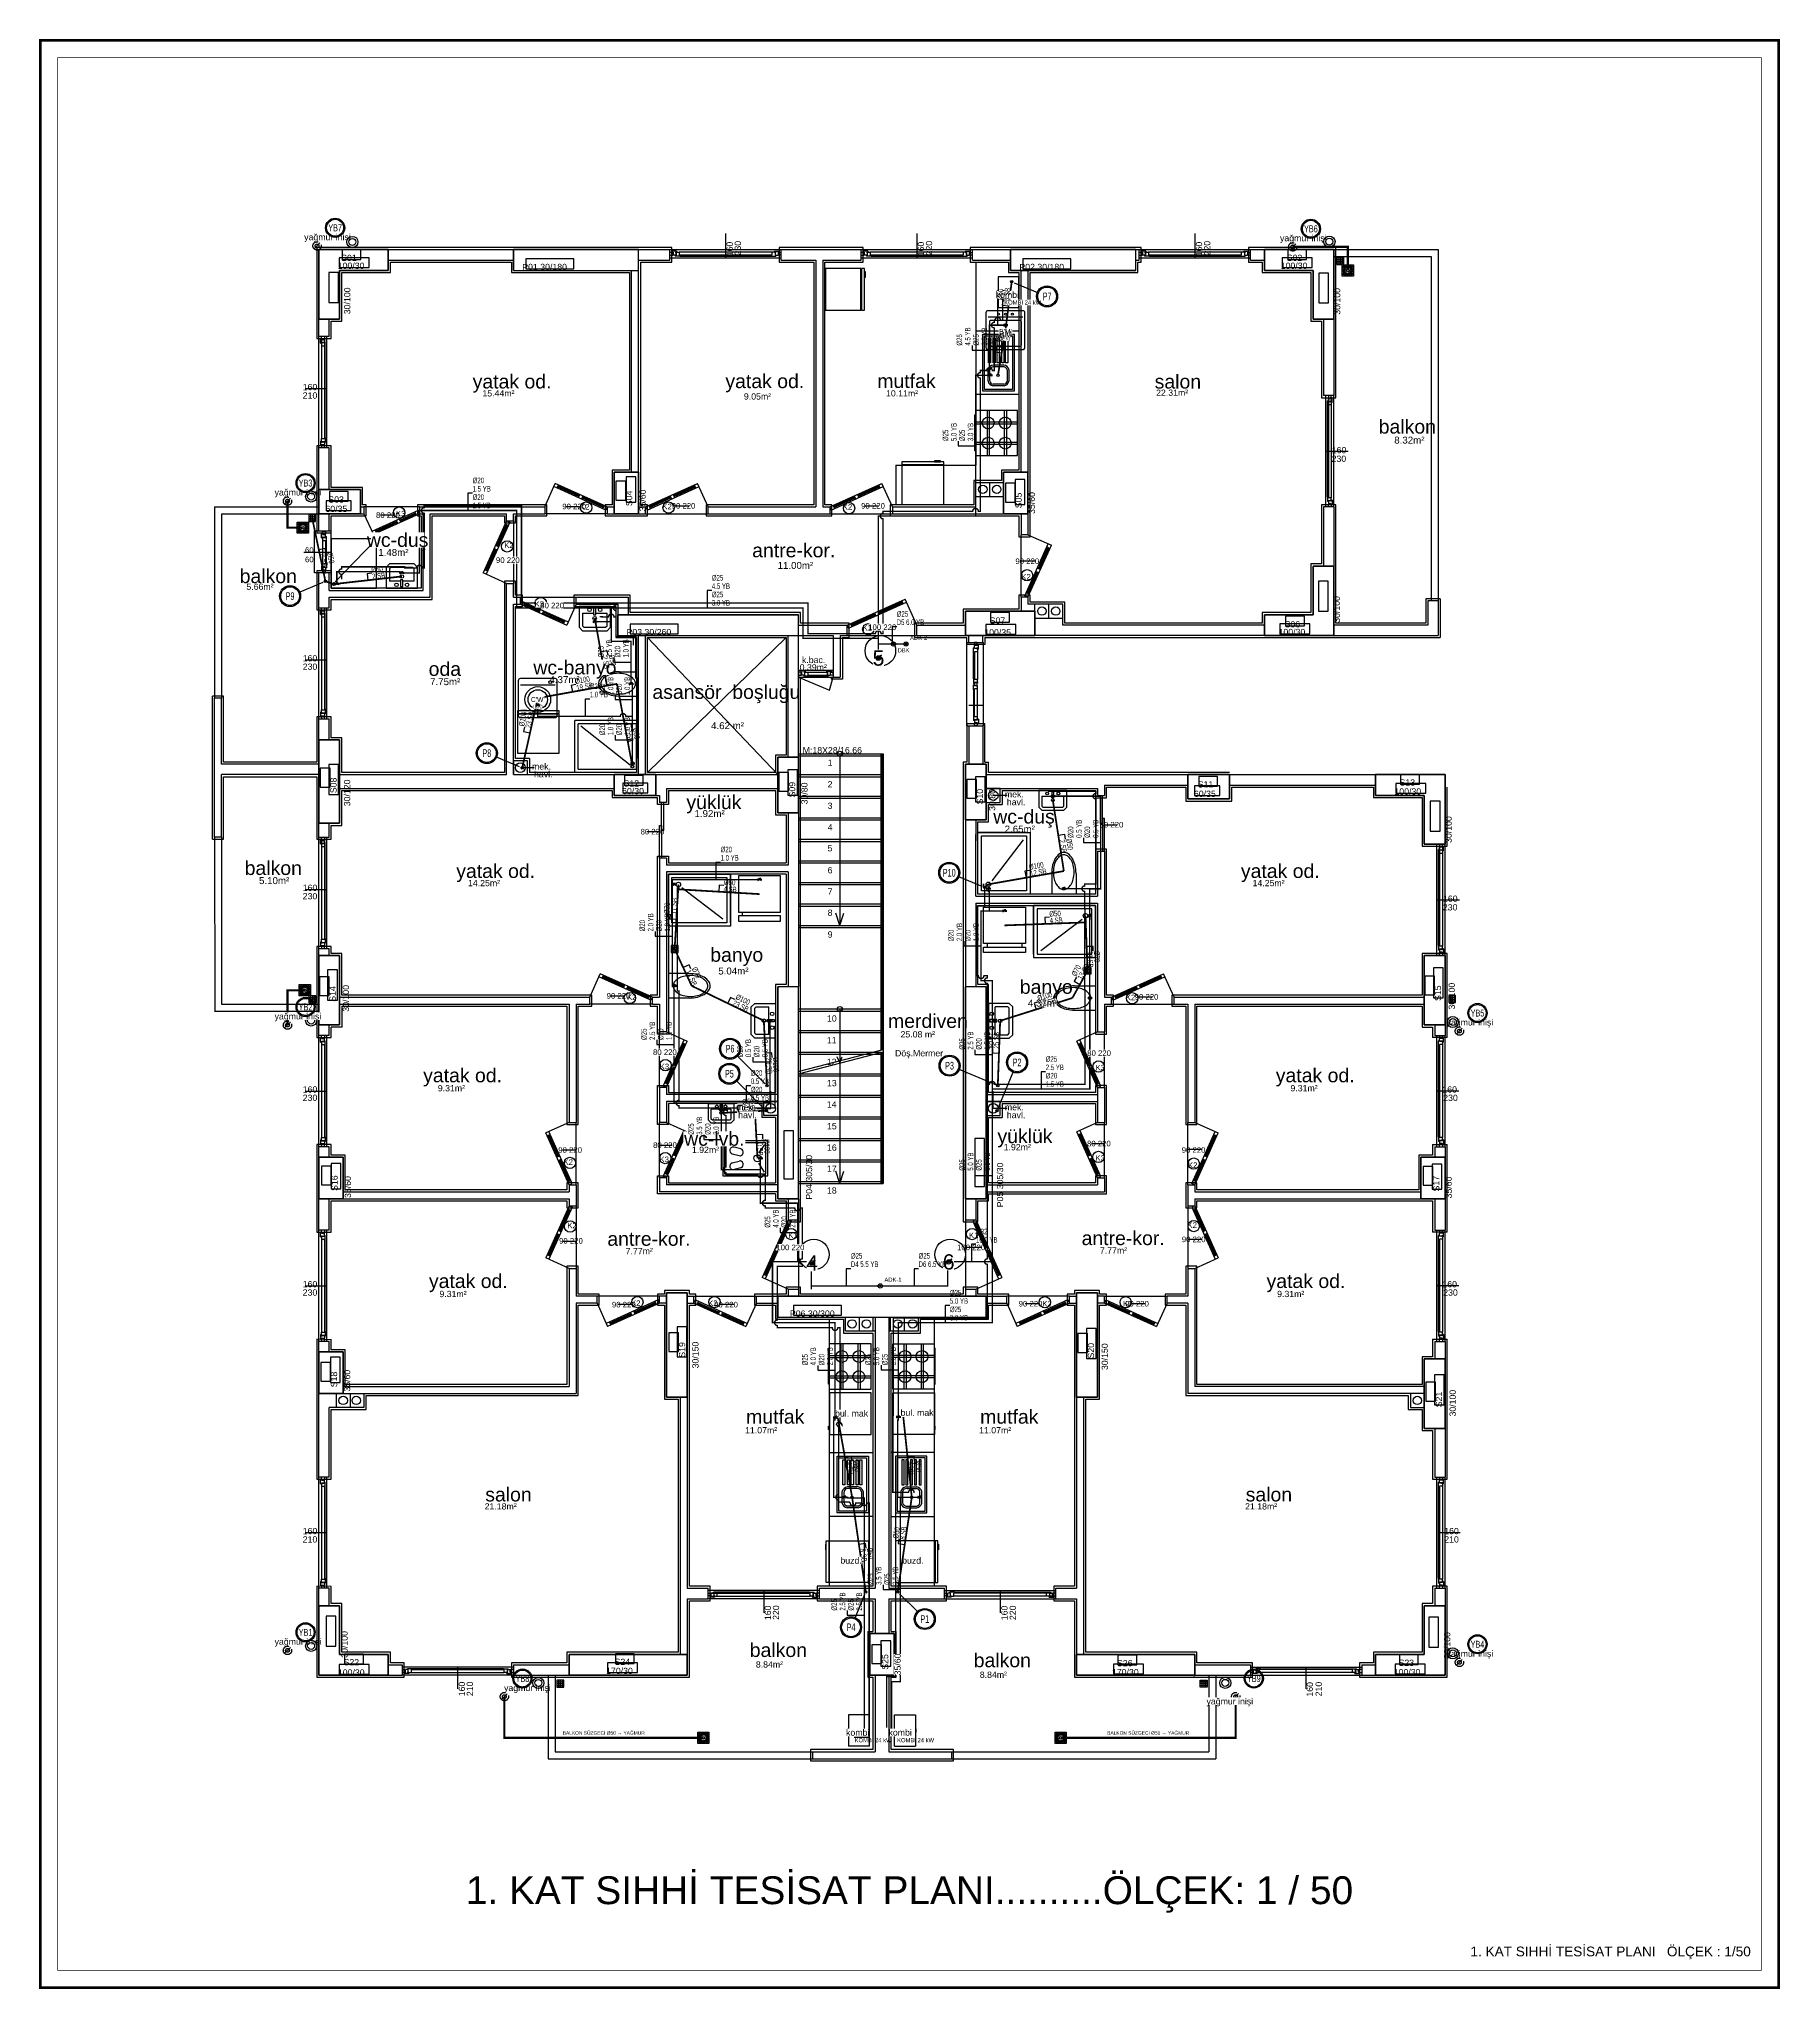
# Model space of a CAD drawing. Header units: centimetres. Extents: x -3962 to 30527, y -2 to 2802.
# Drawn here: x 9998 to 12502, y -2 to 2802 of the extents above; entities that cross this region are included whole.
import ezdxf
from ezdxf.enums import TextEntityAlignment as Align

# ---------------------------------------------------------------- set-up
doc = ezdxf.new("R2010")
doc.units = ezdxf.units.CM
for name, pattern in [('BASMA HATTI', [31, 25, -6]), ('DASHED', [18, 12, -6]), ('PISSU HATTI', [26, 20, -6]), ('YAGMUR HATTI', [36, 30, -6])]:
    doc.linetypes.add(name, pattern=pattern)
for name, color, linetype in [('MD-YUK-BIRIMI', 7, 'Continuous'), ('MTY-PISSU-CAP', 211, 'CONTINUOUS'), ('MTY-PISSU-KOLON', 211, 'DASHED'), ('MTY-TEFRIS', 15, 'CONTINUOUS'), ('MTY-TEMIZSU-CAP', 101, 'CONTINUOUS'), ('MTY-VANA', 1, 'CONTINUOUS'), ('MTY-YAGMURSU-KOLON NO', 7, 'CONTINUOUS'), ('MTY-YUK-BIRIMI', 7, 'CONTINUOUS'), ('ROTAS-CIHAZ', 135, 'CONTINUOUS'), ('ROTAS-KAT-ADI', 1, 'CONTINUOUS'), ('ROTAS-MIMARI', 8, 'CONTINUOUS'), ('ROTAS-MIMARI-KOLON', 8, 'CONTINUOUS'), ('ROTAS-MIMARI-YAZI', 8, 'CONTINUOUS'), ('ROTAS-PAFTA', 7, 'CONTINUOUS'), ('ROTAS-PISSU-BORU-TAVANDAN', 6, 'PISSU HATTI'), ('ROTAS-PISSU-KOLONNO', 211, 'CONTINUOUS'), ('ROTAS-SICAKSU-BORU', 1, 'BASMA HATTI'), ('ROTAS-SOGUKSU-BORU', 5, 'CONTINUOUS'), ('ROTAS-TEFRIS', 15, 'CONTINUOUS'), ('ROTAS-TEMIZSU-CAP', 101, 'CONTINUOUS'), ('ROTAS-VANA', 1, 'CONTINUOUS'), ('ROTAS-YAGMUR-BORUSU', 3, 'YAGMUR HATTI'), ('ROTAS-YAGMUR-BORUSU-CAP', 3, 'CONTINUOUS')]:
    doc.layers.add(name, color=color, linetype=linetype)
doc.styles.add('ANOTATIVO', font='arial.ttf')
doc.styles.add('MTY_CAP', font='wturkce.SHX', dxfattribs={"width": 0.65, "height": 20})
doc.styles.add('MTYCAPLT', font='arial.ttf', dxfattribs={"width": 0.65, "height": 1})
doc.styles.add('ROTAS', font='arial.ttf')

msp = doc.modelspace()

# ---------------------------------------------------------------- texts
at = {"layer": 'ROTAS-KAT-ADI', "style": 'ROTAS'}
msp.add_text('1. KAT SIHHİ TESİSAT PLANI..........ÖLÇEK: 1 / 50', height=40, dxfattribs=at).set_placement((11250, 120), align=Align.CENTER)
at = {"layer": 'ROTAS-MIMARI-YAZI', "style": 'ROTAS'}
for s, height, p in [('yağmur inişi', 9, (10412.9, 2517.1)), ('yağmur inişi', 9, (11816.4, 2515.7)), ('100/30', 9, (10446.8, 2475.9)), ('S01', 9, (10443.8, 2487.2)), ('P01 30/180', 9, (10725.2, 2474.2)), ('P02 30/180', 9, (11440.2, 2474.2)), ('100/30', 9, (11803.1, 2475.9)), ('S02', 9, (11803.7, 2487.3)), ('160', 9, (10387.8, 2301.5)), ('yatak od.', 20, (10678.4, 2309.5)), ('yatak od.', 20, (11041.9, 2310)), ('mutfak', 20, (11245.6, 2310.2)), ('salon', 20, (11636, 2309.4)), ('210', 9, (10387.8, 2289.4)), ('15.44m²', 9, (10658.8, 2292.5)), ('9.05m²', 9, (11031.4, 2288)), ('10.11m²', 9, (11239.3, 2292.5)), ('22.31m²', 9, (11627.7, 2293.4)), ('balkon', 20, (11966, 2244.6)), ('160', 9, (11867.8, 2210.8)), ('8.32m²', 10, (11968.9, 2225.2)), ('230', 9, (11867.6, 2198.4)), ('yağmur inişi', 9, (10370.4, 2150.1)), ('60/35', 9, (10425.7, 2126.3)), ('S03', 9, (10425.3, 2139.8)), ('90 220', 8, (10767.7, 2129.8)), ('K2', 8, (10782.9, 2129.2)), ('K2', 8, (10901.4, 2129.8)), ('90 220', 8, (10925, 2130.7)), ('K2', 8, (11160.8, 2129.1)), ('90 220', 8, (11197.5, 2130.7)), ('80 220', 8, (10499.8, 2117.4)), ('K3', 8, (10518.2, 2119.5)), ('antre-kor.', 20, (11083.5, 2066.7)), ('60', 8, (10386.8, 2067)), ('60', 8, (10386.8, 2053.6)), ('11.00m²', 10, (11085.9, 2045)), ('90 220', 8, (11419.4, 2051)), ('balkon', 20, (10327.8, 2029.6)), ('5.66m²', 9, (10315.9, 2014.4)), ('K2', 8, (11417.6, 2028.6)), ('S07', 9, (11376.5, 1965.7)), ('S06', 9, (11800.7, 1960.4)), ('P03 30/260', 9, (10875.2, 1949.2)), ('100/35', 9, (11376.8, 1948.8)), ('100/30', 9, (11800, 1949.3)), ('160', 9, (10387.8, 1911.5)), ('oda', 20, (10581.7, 1896.2)), ('k.bac.', 9, (11112.1, 1909.1)), ('230', 9, (10387.8, 1899.4)), ('7.75m²', 10, (10582.2, 1877.9)), ('0.39m²', 9, (11111.6, 1898.5)), ('asansör  boşluğu', 20, (10986.6, 1863.1)), ('4.62 m²', 10, (10988.3, 1814.6)), ('M:18X28/16.66', 9, (11139, 1779.2)), ('mek.', 9, (10720.8, 1756)), ('havl.', 9, (10723.3, 1744.7)), ('1', 9, (11135.8, 1761.4)), ('60/30', 9, (10852.4, 1720.6)), ('S12', 9, (10849.9, 1731.6)), ('yüklük', 20, (10968.7, 1704.6)), ('2', 9, (11135.7, 1730.3)), ('mek.', 9, (11400.8, 1716)), ('60/35', 9, (11674.8, 1716.6)), ('S11', 9, (11675.7, 1730.2)), ('100/30', 9, (11966.7, 1720)), ('S13', 9, (11966, 1732.9)), ('1.92m²', 10, (10962.5, 1688.2)), ('3', 9, (11135.7, 1699.4)), ('wc-duş', 20, (11414.7, 1683.9)), ('havl.', 9, (11403.3, 1704.7)), ('80 220', 8, (10880.3, 1662.2)), ('4', 9, (11135.8, 1668.5)), ('2.65m²', 10, (11408.6, 1665.9)), ('80 220', 8, (11540.5, 1672.2)), ('5', 9, (11135.7, 1638.3)), ('balkon', 20, (10335, 1609.9)), ('yatak od.', 20, (10654.8, 1605.6)), ('6', 9, (11135.8, 1606.7)), ('yatak od.', 20, (11783.3, 1605.6)), ('5.10m²', 10, (10336.2, 1591.8)), ('230', 9, (10387.8, 1569.4)), ('160', 9, (10387.8, 1581.5)), ('14.25m²', 9, (10638.1, 1588.3)), ('7', 9, (11135.8, 1576.1)), ('14.25m²', 9, (11766.5, 1588.3)), ('160', 9, (12027.8, 1565.8)), ('8', 9, (11135.8, 1545.6)), ('230', 9, (12027.6, 1553.4)), ('9', 9, (11135.8, 1514.3)), ('banyo', 20, (11001.5, 1485.1)), ('5.04m²', 10, (10996.7, 1461.8)), ('90 220', 8, (10831.5, 1426.1)), ('K2', 8, (10850.5, 1424.3)), ('K2', 8, (11567.9, 1423.8)), ('90 220', 8, (11590.9, 1424.7)), ('10', 9, (11138.3, 1393.6)), ('merdiven', 20, (11276.5, 1390)), ('25.08 m²', 9, (11261.9, 1370.8)), ('yağmur inişi', 9, (12056, 1388)), ('11', 9, (11138.1, 1362.3)), ('Döş.Mermer', 9, (11263.8, 1343.6)), ('yatak od.', 20, (10607.2, 1311.8)), ('12', 9, (11138.1, 1331.2)), ('yatak od.', 20, (11833.5, 1311.8)), ('160', 9, (10387.8, 1291.5)), ('9.31m²', 9, (10591.2, 1293.3)), ('13', 9, (11138.3, 1300.7)), ('9.31m²', 9, (11817.5, 1293.3)), ('160', 9, (12026.9, 1291.5)), ('230', 9, (10387.8, 1279.5)), ('14', 9, (11138.1, 1270)), ('mek.', 9, (11400.8, 1266)), ('230', 9, (12028.1, 1279.5)), ('15', 9, (11138.3, 1238.7)), ('yüklük', 20, (11416.1, 1224.3)), ('havl.', 9, (11403.3, 1254.7)), ('90 220', 8, (10761.9, 1204.4)), ('16', 9, (11138.3, 1207.9)), ('1.92m²', 9, (11405, 1208.5)), ('80 220', 8, (11522.4, 1213.7)), ('90 220', 8, (11658.6, 1204.4)), ('K2', 8, (10759.2, 1187.1)), ('K3', 8, (10897.2, 1191)), ('17', 9, (11138.3, 1177.6)), ('K3', 8, (11524.3, 1193)), ('K2', 8, (11657.2, 1182.6)), ('18', 9, (11138.3, 1146.3)), ('K2', 8, (10764.9, 1095.9)), ('K2', 8, (11656.6, 1096.4)), ('90 220', 8, (10763.1, 1073.8)), ('antre-kor.', 20, (10875.2, 1076.7)), ('K1', 8, (11342.4, 1081.8)), ('antre-kor.', 20, (11557.3, 1077.7)), ('90 220', 8, (11658.7, 1075.9)), ('7.77m²', 9, (10861.3, 1059.1)), ('7.77m²', 9, (11543.4, 1060)), ('160', 9, (10387.8, 1011.5)), ('yatak od.', 20, (10615.5, 1016)), ('yatak od.', 20, (11820.2, 1016)), ('160', 9, (12026.9, 1011.5)), ('230', 9, (10387.8, 999.5)), ('9.31m²', 9, (10593.5, 997.4)), ('90 220', 8, (10839.1, 982.1)), ('K2', 8, (10856.3, 984.2)), ('K2', 8, (10967.2, 984.2)), ('90 220', 8, (10986.1, 982.1)), ('90 220', 8, (11424.1, 983.4)), ('K2', 8, (11447.8, 983.4)), ('K2', 8, (11564, 983.4)), ('90 220', 8, (11577.2, 983.4)), ('9.31m²', 9, (11798.3, 997.4)), ('230', 9, (12028.1, 999.5)), ('P06 30/300', 9, (11110.2, 969.2)), ('mutfak', 20, (11056.9, 820.9)), ('bul. mak', 9, (11260.9, 826.7)), ('mutfak', 20, (11393.5, 820.9)), ('11.07m²', 9, (11036.6, 801.4)), ('11.07m²', 9, (11373.2, 801.4)), ('salon', 20, (10673.2, 709.1)), ('salon', 20, (11766.9, 709.1)), ('21.18m²', 9, (10662, 692)), ('21.18m²', 9, (11755.7, 692)), ('210', 9, (10387.8, 644.5)), ('160', 9, (10387.8, 656.5)), ('210', 9, (12029.6, 644.5)), ('160', 9, (12029.6, 656.5)), ('buzd.', 9, (11254.8, 614.1)), ('yağmur inişi', 9, (10370.4, 497.5)), ('balkon', 20, (11061.4, 485.4)), ('balkon', 20, (11383.5, 470.7)), ('yağmur inişi', 9, (12056, 480.3)), ('100/30', 9, (10447.1, 453.1)), ('S22', 9, (10447.2, 467.9)), ('170/30', 9, (10832.9, 455.4)), ('S24', 9, (10837, 468.4)), ('8.84m²', 9, (11048.6, 464.7)), ('8.84m²', 9, (11370.7, 449.9)), ('170/30', 9, (11560.4, 453.7)), ('S26', 9, (11559.6, 466.6)), ('100/30', 9, (11965.7, 453.6)), ('S23', 9, (11964.5, 467.1)), ('yağmur inişi', 9, (10700.4, 431))]:
    msp.add_text(s, height=height, dxfattribs=at).set_placement(p, align=Align.MIDDLE_CENTER)
for s, p in [('160', (10991.4, 2500)), ('230', (11003.1, 2501.3)), ('160', (11266.4, 2500)), ('220', (11278.1, 2501.3)), ('160', (11666.4, 2500)), ('220', (11678.1, 2501.3)), ('30/100', (10441.3, 2425.5)), ('30/100', (11865.1, 2424.7)), ('S04', (10846.7, 2141.4)), ('35/60', (10866.2, 2138.5)), ('S05', (11406.9, 2138.5)), ('35/60', (11425.9, 2134.8)), ('30/100', (11864.5, 1981.7)), ('S08', (10421.5, 1728.7)), ('30/120', (10441.1, 1718)), ('S09', (11081.2, 1722.6)), ('30/80', (11098.8, 1717.2)), ('S10', (11351.2, 1712.6)), ('30/80', (11368.8, 1707.8)), ('30/100', (12025.3, 1665.2)), ('S14', (10420.2, 1428.8)), ('30/100', (10439.4, 1422.5)), ('S15', (12010, 1429.9)), ('30/100', (12029.9, 1425.7)), ('P04 305/30', (11105.5, 1165.2)), ('P05 305/30', (11380.2, 1154.2)), ('S16', (10423, 1156.8)), ('35/60', (10442.2, 1151.2)), ('S17', (12007.6, 1156)), ('35/60', (12025.4, 1150.5)), ('S19', (10922.9, 917)), ('30/150', (10942.1, 909.6)), ('S20', (11511, 915.8)), ('30/150', (11530.8, 907.2)), ('S18', (10422.3, 874.4)), ('35/60', (10441.1, 872.7)), ('S21', (12011.3, 845.7)), ('30/100', (12031.2, 840.4)), ('160', (11046.3, 538.9)), ('220', (11058, 539.2)), ('160', (11386.5, 538.8)), ('220', (11398.5, 539)), ('30/100', (10437.4, 493.5)), ('30/100', (12023.3, 492)), ('160', (10606.2, 429.4)), ('210', (10617.7, 429.6)), ('160', (11825.7, 428.9)), ('210', (11838.5, 429.3))]:
    msp.add_text(s, height=9, rotation=90, dxfattribs=at).set_placement(p, align=Align.MIDDLE_CENTER)
at = {"layer": 'ROTAS-PAFTA', "style": 'ROTAS'}
msp.add_text('1. KAT SIHHİ TESİSAT PLANI   ÖLÇEK : 1/50', height=14, dxfattribs=at).set_placement((12460, 45), align=Align.RIGHT)
at = {"layer": 'ROTAS-TEMIZSU-CAP', "style": 'ROTAS'}
for s, p in [('ADK-2', (11250.9, 1938)), ('DBK', (11232.9, 1920)), ('ADK-1', (11213.9, 1015))]:
    msp.add_text(s, height=6, dxfattribs=at).set_placement(p)
at = {"layer": 'ROTAS-YAGMUR-BORUSU-CAP', "style": 'ROTAS'}
for p in [(10810.3, 362.2), (11593.3, 362.2)]:
    msp.add_text('BALKON SÜZGECİ Ø50 → YAĞMUR', height=5, dxfattribs=at).set_placement(p, align=Align.BOTTOM_CENTER)

# ---------------------------------------------------------------- blocks, each defined once
blk = doc.blocks.new('MTY-PIS SU CAP SB')
at = {"layer": 'MTY-PISSU-CAP'}
for p, q in [((0.83, 1.17), (0, 1.17)), ((0, 1.17), (0, 0))]:
    blk.add_line(p, q, dxfattribs=at)
at = {"layer": 'MTY-PISSU-CAP', "style": 'MTY_CAP', "width": 0.65}
blk.add_attdef('PSCP_001', (0.83, 1.29), '', height=1, dxfattribs=at)
at = {"layer": 'MTY-YUK-BIRIMI', "color": 211, "style": 'MTY_CAP', "width": 0.65}
blk.add_attdef('PS_001', (0.83, 0.07), '', height=1, dxfattribs=at)
blk = doc.blocks.new('MTY-PIS SU KOLON')
at = {"layer": 'MTY-PISSU-KOLON', "linetype": 'Continuous', "lineweight": -3}
blk.add_hatch(color=256, dxfattribs=at).paths.add_polyline_path([(-2.7, -0.1, 0.848135), (0, -0.1, -0.848135), (2.7, -0.1, 0.414214), (0, 2.6, 0.414214)])
blk.add_circle((0, 0), 3.5, dxfattribs=at)
blk = doc.blocks.new('MTY-SU SAYACI')
at = {"layer": 'MTY-VANA'}
blk.add_hatch(color=256, dxfattribs=at).paths.add_polyline_path([(9.8, 9.8), (5.6, 7), (7, 5.6)])
for p, q in [((-7.3, -7.3), (6.3, 6.3)), ((5.6, 7), (9.8, 9.8)), ((7, 5.6), (5.6, 7)), ((7, 5.6), (9.8, 9.8))]:
    blk.add_line(p, q, dxfattribs=at)
blk.add_circle((0, 0), 7, dxfattribs=at)
blk.add_attdef('CAP', (2, 0.9), '', height=2.5, rotation=225, dxfattribs=at)
blk = doc.blocks.new('MTY-KURESEL VANA')
at = {"layer": 'MTY-VANA'}
for p, q in [((0, 0), (0, 8)), ((0, 8), (8, 8))]:
    blk.add_line(p, q, dxfattribs=at)
blk.add_lwpolyline([(-10, 5), (-10, -5), (10, 5), (10, -5), (-10, 5)], dxfattribs=at)
at = {"layer": 'MTY-VANA', "style": 'MTYCAPLT', "width": 0.65}
blk.add_attdef('CAP', text='', height=10, dxfattribs=at).set_placement((-1, 0), align=Align.CENTER)
blk = doc.blocks.new('MTY-TEMIZ SU CAP MB')
at = {"layer": 'MTY-TEMIZSU-CAP'}
for p, q in [((0.83, 3.1), (0, 3.1)), ((0, 3.1), (0, 0))]:
    blk.add_line(p, q, dxfattribs=at)
at = {"layer": 'MTY-TEMIZSU-CAP', "style": 'MTY_CAP', "width": 0.65}
for tag, p in [('SOCP_001', (0.83, 4.92)), ('SCCP_001', (0.83, 1.92))]:
    blk.add_attdef(tag, p, '', height=1, dxfattribs=at)
at = {"layer": 'MTY-YUK-BIRIMI', "color": 101, "style": 'MTY_CAP', "width": 0.65}
for tag, p in [('SO_001', (0.83, 3.42)), ('SC_001', (0.83, 0.42))]:
    blk.add_attdef(tag, p, '', height=1, dxfattribs=at)
blk = doc.blocks.new('SUZGEC1')
at = {"layer": 'MTY-TEFRIS'}
blk.add_lwpolyline([(-5, -5), (-5, 5), (5, 5), (5, -5)], close=True, dxfattribs=at)
for points in [[(-4.3, 3.9), (-2, 1.5, 0.029484), (-2.2, 1.3), (-4.3, 2.5)], [(-2.5, 0.3), (-4.3, 0.3), (-4.3, 1.7), (-2.4, 0.7, 0.032775)], [(-3.9, 4.3), (-2.5, 4.3), (-1.3, 2.2, 0.029484), (-1.5, 2)], [(-0.7, 2.4, -0.032775), (-0.3, 2.5), (-0.3, 4.3), (-1.7, 4.3)], [(0.3, 2.5), (0.3, 4.3), (1.7, 4.3), (0.7, 2.4, 0.032775)], [(1.3, 2.2), (2.5, 4.3), (3.9, 4.3), (1.5, 2, 0.029484)], [(4.3, 3.9), (2, 1.5, -0.029484), (2.2, 1.3), (4.3, 2.5)], [(4.3, 0.3), (4.3, 1.7), (2.4, 0.7, -0.032775), (2.5, 0.3)], [(-2.5, -0.3), (-4.3, -0.3), (-4.3, -1.7), (-2.4, -0.7, -0.032775)], [(-4.3, -3.9), (-2, -1.5, -0.029484), (-2.2, -1.3), (-4.3, -2.5)], [(-3.9, -4.3), (-2.5, -4.3), (-1.3, -2.2, -0.029484), (-1.5, -2)], [(-0.3, -4.3), (-1.7, -4.3), (-0.7, -2.4, 0.032775), (-0.3, -2.5)], [(0.3, -2.5), (0.3, -4.3), (1.7, -4.3), (0.7, -2.4, -0.032775)], [(2.5, -4.3), (1.3, -2.2, 0.029484), (1.5, -2), (3.9, -4.3)], [(4.3, -2.5), (4.3, -3.9), (2, -1.5, 0.029484), (2.2, -1.3)], [(4.3, -0.3), (4.3, -1.7), (2.4, -0.7, 0.032775), (2.5, -0.3)]]:
    blk.add_lwpolyline(points, format="xyb", close=True, dxfattribs=at)
blk.add_circle((0, 0), 1.25, dxfattribs=at)
at = {"layer": 'MD-YUK-BIRIMI', "color": 6, "style": 'MTYCAPLT', "width": 0.65}
for tag, p in [('PSCP_001', (-1.3, 0.7)), ('PS_001', (-0.6, -0.5))]:
    blk.add_attdef(tag, p, '', height=1, dxfattribs=at)
blk = doc.blocks.new('MTY-KOLON NO YAGMUR')
at = {"layer": 'MTY-YAGMURSU-KOLON NO', "linetype": 'Continuous', "ltscale": 100}
blk.add_circle((0, 0), 27.5, dxfattribs=at)
at = {"layer": 'MTY-YAGMURSU-KOLON NO', "color": 7, "linetype": 'Continuous', "ltscale": 100}
blk.add_circle((0, 0), 24.5, dxfattribs=at)
at = {"style": 'ANOTATIVO', "width": 0.65}
blk.add_attdef('K', text='', height=20, dxfattribs=at).set_placement((0, 0), align=Align.MIDDLE_CENTER)
blk = doc.blocks.new('MTY-KOLON NO PIS SU')
at = {"color": 6, "linetype": 'Continuous', "ltscale": 100}
blk.add_circle((0, 0), 27.5, dxfattribs=at)
at = {"color": 7, "linetype": 'Continuous', "ltscale": 100}
blk.add_circle((0, 0), 24.5, dxfattribs=at)
at = {"style": 'ANOTATIVO', "width": 0.65}
blk.add_attdef('K', text='', height=20, dxfattribs=at).set_placement((0, 0), align=Align.MIDDLE_CENTER)

# ---------------------------------------------------------------- linework, layer by layer
at = {"layer": 'ROTAS-MIMARI'}
for p, q in [((10500.4, 2502.2), (10397.4, 2502.2)), ((10397.4, 2502.2), (10397.4, 2399.2)), ((10680.4, 2502.2), (10500.4, 2502.2)), ((10500.4, 2499.2), (10680.4, 2499.2)), ((10860.4, 2502.2), (10680.4, 2502.2)), ((10908.2, 2502.2), (10860.4, 2502.2)), ((10860.4, 2499.2), (10905.2, 2499.2)), ((10905.4, 2484.2), (10905.4, 2499.2)), ((10905.4, 2484.2), (10905.4, 2499.2)), ((10905.4, 2499.2), (11065.4, 2499.2)), ((10908.4, 2481.2), (10908.4, 2502.2)), ((10908.7, 2496.8), (10908.7, 2495.4)), ((10915.1, 2496.8), (10908.7, 2496.8)), ((10915.1, 2496.8), (10915.1, 2495.4)), ((10985.4, 2522.1), (10985.4, 2487.4)), ((11055.7, 2496.8), (11055.7, 2495.4)), ((11055.7, 2496.8), (11062.1, 2496.8)), ((11062.1, 2496.8), (11062.1, 2495.4)), ((11183.4, 2502.2), (11062.4, 2502.2)), ((11062.4, 2502.2), (11062.4, 2481.2)), ((11065.4, 2499.2), (11180.4, 2499.2)), ((11065.4, 2484.2), (11065.4, 2499.2)), ((11180.4, 2484.2), (11180.4, 2499.2)), ((11180.4, 2484.2), (11180.4, 2499.2)), ((11180.4, 2499.2), (11340.4, 2499.2)), ((11183.4, 2481.2), (11183.4, 2502.2)), ((11183.7, 2496.8), (11183.7, 2495.4)), ((11190.1, 2496.8), (11183.7, 2496.8)), ((11190.1, 2496.8), (11190.1, 2495.4)), ((11260.4, 2522.1), (11260.4, 2487.4)), ((11330.7, 2496.8), (11330.7, 2495.4)), ((11330.7, 2496.8), (11337.1, 2496.8)), ((11337.1, 2496.8), (11337.1, 2495.4)), ((11395.4, 2502.2), (11337.4, 2502.2)), ((11337.4, 2502.2), (11337.4, 2481.2)), ((11340.4, 2499.2), (11395.4, 2499.2)), ((11340.4, 2484.2), (11340.4, 2499.2)), ((11340.4, 2484.2), (11340.4, 2499.2)), ((11575.4, 2502.2), (11395.4, 2502.2)), ((11583.4, 2502.2), (11575.4, 2502.2)), ((11575.4, 2499.2), (11580.4, 2499.2)), ((11580.4, 2484.2), (11580.4, 2499.2)), ((11580.4, 2499.2), (11740.4, 2499.2)), ((11583.4, 2481.2), (11583.4, 2502.2)), ((11583.7, 2496.8), (11583.7, 2495.4)), ((11590.1, 2496.8), (11583.7, 2496.8)), ((11590.1, 2496.8), (11590.1, 2495.4)), ((11660.4, 2522.1), (11660.4, 2487.4)), ((11730.7, 2496.8), (11730.7, 2495.4)), ((11730.7, 2496.8), (11737.1, 2496.8)), ((11737.1, 2496.8), (11737.1, 2495.4)), ((11800.4, 2502.2), (11737.4, 2502.2)), ((11737.4, 2502.2), (11737.4, 2481.2)), ((11740.4, 2499.2), (11760.4, 2499.2)), ((11740.4, 2484.2), (11740.4, 2499.2)), ((11863.4, 2502.2), (11800.4, 2502.2)), ((11863.4, 2399.2), (11863.4, 2502.2)), ((10500.4, 2484.2), (10680.4, 2484.2)), ((10503.4, 2481.2), (10677.4, 2481.2)), ((10503.4, 2466.2), (10503.4, 2481.2)), ((10677.4, 2481.2), (10677.4, 2466.2)), ((10850.4, 2179.2), (10850.4, 2469.2)), ((10860.4, 2484.2), (10905.2, 2484.2)), ((10860.4, 2179.2), (10860.4, 2469.2)), ((10863.4, 2481.2), (10908.2, 2481.2)), ((10863.4, 2466.2), (10863.4, 2481.2)), ((10909.4, 2495.2), (10905.4, 2495.2)), ((10905.4, 2491.2), (10909.4, 2491.2)), ((10905.4, 2487.4), (11065.4, 2487.4)), ((10909.9, 2495.4), (10908.7, 2495.4)), ((10909.4, 2491.2), (10909.4, 2495.2)), ((10909.9, 2495.4), (10909.9, 2491.2)), ((10913.9, 2491.2), (10909.9, 2491.2)), ((10913, 2491.2), (10914.2, 2491.2)), ((10913, 2491.2), (10913, 2489.8)), ((10919.8, 2489.8), (10913, 2489.8)), ((10913.6, 2495.4), (10913.6, 2494.4)), ((10915.1, 2495.4), (10913.6, 2495.4)), ((10913.9, 2494.4), (10913.6, 2494.4)), ((10913.9, 2494.4), (10913.9, 2491.2)), ((10914.2, 2495.4), (10918.6, 2495.4)), ((10914.2, 2495.4), (10914.2, 2494.9)), ((10914.5, 2494.9), (10914.2, 2494.9)), ((10914.5, 2494.4), (10914.2, 2494.4)), ((10914.2, 2494.4), (10914.2, 2491.2)), ((10914.5, 2494.9), (10914.5, 2494.4)), ((11052.2, 2495.4), (10918.6, 2495.4)), ((10918.6, 2495.4), (10918.6, 2491.2)), ((10919.8, 2491.2), (10918.6, 2491.2)), ((11051, 2491.2), (10919.8, 2491.2)), ((10919.8, 2491.2), (10919.8, 2489.8)), ((10919.8, 2489.8), (11051, 2489.8)), ((11051, 2491.2), (11051, 2489.8)), ((11051, 2491.2), (11052.2, 2491.2)), ((11051, 2489.8), (11057.8, 2489.8)), ((11056.6, 2495.4), (11052.2, 2495.4)), ((11052.2, 2495.4), (11052.2, 2491.2)), ((11055.7, 2495.4), (11057.2, 2495.4)), ((11056.3, 2494.9), (11056.6, 2494.9)), ((11056.3, 2494.9), (11056.3, 2494.4)), ((11056.3, 2494.4), (11056.6, 2494.4)), ((11056.6, 2495.4), (11056.6, 2494.9)), ((11056.6, 2494.4), (11056.6, 2491.2)), ((11057.8, 2491.2), (11056.6, 2491.2)), ((11056.9, 2494.4), (11056.9, 2491.2)), ((11056.9, 2494.4), (11057.2, 2494.4)), ((11056.9, 2491.2), (11060.9, 2491.2)), ((11057.2, 2495.4), (11057.2, 2494.4)), ((11057.8, 2491.2), (11057.8, 2489.8)), ((11060.9, 2495.4), (11060.9, 2491.2)), ((11060.9, 2495.4), (11062.1, 2495.4)), ((11061.4, 2495.2), (11065.4, 2495.2)), ((11061.4, 2491.2), (11061.4, 2495.2)), ((11065.4, 2491.2), (11061.4, 2491.2)), ((11062.4, 2481.2), (11112.4, 2481.2)), ((11065.4, 2484.2), (11115.4, 2484.2)), ((11112.4, 2481.2), (11112.4, 2132.2)), ((11115.4, 2484.2), (11115.4, 2129.2)), ((11125.4, 2484.2), (11125.4, 2129.2)), ((11125.4, 2484.2), (11180.4, 2484.2)), ((11128.4, 2132.2), (11128.4, 2481.2)), ((11128.4, 2481.2), (11183.4, 2481.2)), ((11180.2, 2472.2), (11129.1, 2472.2)), ((11129.1, 2472.2), (11129.1, 2412.2)), ((11180.2, 2412.2), (11180.2, 2472.2)), ((11184.4, 2495.2), (11180.4, 2495.2)), ((11180.4, 2491.2), (11184.4, 2491.2)), ((11180.4, 2487.4), (11340.4, 2487.4)), ((11181.2, 2472.2), (11181.2, 2412.2)), ((11185.1, 2472.2), (11181.2, 2472.2)), ((11184.9, 2495.4), (11183.7, 2495.4)), ((11184.4, 2491.2), (11184.4, 2495.2)), ((11184.9, 2495.4), (11184.9, 2491.2)), ((11188.9, 2491.2), (11184.9, 2491.2)), ((11185.1, 2412.2), (11185.1, 2472.2)), ((11188, 2491.2), (11189.2, 2491.2)), ((11188, 2491.2), (11188, 2489.8)), ((11194.8, 2489.8), (11188, 2489.8)), ((11188.6, 2495.4), (11188.6, 2494.4)), ((11190.1, 2495.4), (11188.6, 2495.4)), ((11188.9, 2494.4), (11188.6, 2494.4)), ((11188.9, 2494.4), (11188.9, 2491.2)), ((11189.2, 2495.4), (11193.6, 2495.4)), ((11189.2, 2495.4), (11189.2, 2494.9)), ((11189.5, 2494.9), (11189.2, 2494.9)), ((11189.5, 2494.4), (11189.2, 2494.4)), ((11189.2, 2494.4), (11189.2, 2491.2)), ((11189.5, 2494.9), (11189.5, 2494.4)), ((11327.2, 2495.4), (11193.6, 2495.4)), ((11193.6, 2495.4), (11193.6, 2491.2)), ((11194.8, 2491.2), (11193.6, 2491.2)), ((11326, 2491.2), (11194.8, 2491.2)), ((11194.8, 2491.2), (11194.8, 2489.8)), ((11194.8, 2489.8), (11326, 2489.8)), ((11326, 2491.2), (11326, 2489.8)), ((11326, 2491.2), (11327.2, 2491.2)), ((11326, 2489.8), (11332.8, 2489.8)), ((11331.6, 2495.4), (11327.2, 2495.4)), ((11327.2, 2495.4), (11327.2, 2491.2)), ((11330.7, 2495.4), (11332.2, 2495.4)), ((11331.3, 2494.9), (11331.6, 2494.9)), ((11331.3, 2494.9), (11331.3, 2494.4)), ((11331.3, 2494.4), (11331.6, 2494.4)), ((11331.6, 2495.4), (11331.6, 2494.9)), ((11331.6, 2494.4), (11331.6, 2491.2)), ((11332.8, 2491.2), (11331.6, 2491.2)), ((11331.9, 2494.4), (11331.9, 2491.2)), ((11331.9, 2494.4), (11332.2, 2494.4)), ((11331.9, 2491.2), (11335.9, 2491.2)), ((11332.2, 2495.4), (11332.2, 2494.4)), ((11332.8, 2491.2), (11332.8, 2489.8)), ((11335.9, 2495.4), (11335.9, 2491.2)), ((11335.9, 2495.4), (11337.1, 2495.4)), ((11336.4, 2495.2), (11340.4, 2495.2)), ((11336.4, 2491.2), (11336.4, 2495.2)), ((11340.4, 2491.2), (11336.4, 2491.2)), ((11337.4, 2481.2), (11392.4, 2481.2)), ((11340.4, 2484.2), (11395.4, 2484.2)), ((11345.4, 2481.2), (11345.4, 2189.2)), ((11392.4, 2481.2), (11392.4, 2466.2)), ((11410.4, 2469.2), (11400.4, 2469.2)), ((11410.4, 2179.2), (11410.4, 2469.2)), ((11420.4, 2469.2), (11420.4, 2179.2)), ((11575.4, 2484.2), (11580.4, 2484.2)), ((11578.4, 2481.2), (11583.4, 2481.2)), ((11578.4, 2466.2), (11578.4, 2481.2)), ((11584.4, 2495.2), (11580.4, 2495.2)), ((11580.4, 2491.2), (11584.4, 2491.2)), ((11580.4, 2487.4), (11740.4, 2487.4)), ((11584.9, 2495.4), (11583.7, 2495.4)), ((11584.4, 2491.2), (11584.4, 2495.2)), ((11584.9, 2495.4), (11584.9, 2491.2)), ((11588.9, 2491.2), (11584.9, 2491.2)), ((11588, 2491.2), (11589.2, 2491.2)), ((11588, 2491.2), (11588, 2489.8)), ((11594.8, 2489.8), (11588, 2489.8)), ((11588.6, 2495.4), (11588.6, 2494.4)), ((11590.1, 2495.4), (11588.6, 2495.4)), ((11588.9, 2494.4), (11588.6, 2494.4)), ((11588.9, 2494.4), (11588.9, 2491.2)), ((11589.2, 2495.4), (11593.6, 2495.4)), ((11589.2, 2495.4), (11589.2, 2494.9)), ((11589.5, 2494.9), (11589.2, 2494.9)), ((11589.5, 2494.4), (11589.2, 2494.4)), ((11589.2, 2494.4), (11589.2, 2491.2)), ((11589.5, 2494.9), (11589.5, 2494.4)), ((11727.2, 2495.4), (11593.6, 2495.4)), ((11593.6, 2495.4), (11593.6, 2491.2)), ((11594.8, 2491.2), (11593.6, 2491.2)), ((11726, 2491.2), (11594.8, 2491.2)), ((11594.8, 2491.2), (11594.8, 2489.8)), ((11594.8, 2489.8), (11726, 2489.8)), ((11726, 2491.2), (11726, 2489.8)), ((11726, 2491.2), (11727.2, 2491.2)), ((11726, 2489.8), (11732.8, 2489.8)), ((11731.6, 2495.4), (11727.2, 2495.4)), ((11727.2, 2495.4), (11727.2, 2491.2)), ((11730.7, 2495.4), (11732.2, 2495.4)), ((11731.3, 2494.9), (11731.6, 2494.9)), ((11731.3, 2494.9), (11731.3, 2494.4)), ((11731.3, 2494.4), (11731.6, 2494.4)), ((11731.6, 2495.4), (11731.6, 2494.9)), ((11731.6, 2494.4), (11731.6, 2491.2)), ((11732.8, 2491.2), (11731.6, 2491.2)), ((11731.9, 2494.4), (11731.9, 2491.2)), ((11731.9, 2494.4), (11732.2, 2494.4)), ((11731.9, 2491.2), (11735.9, 2491.2)), ((11732.2, 2495.4), (11732.2, 2494.4)), ((11732.8, 2491.2), (11732.8, 2489.8)), ((11735.9, 2495.4), (11735.9, 2491.2)), ((11735.9, 2495.4), (11737.1, 2495.4)), ((11736.4, 2495.2), (11740.4, 2495.2)), ((11736.4, 2491.2), (11736.4, 2495.2)), ((11740.4, 2491.2), (11736.4, 2491.2)), ((11737.4, 2481.2), (11757.4, 2481.2)), ((11740.4, 2484.2), (11760.4, 2484.2)), ((11757.4, 2481.2), (11757.4, 2466.2)), ((11874.8, 2487.7), (11864.8, 2487.7)), ((11864.8, 2487.7), (11864.8, 2477.7)), ((11864.8, 2485.2), (11874.8, 2485.2)), ((11864.8, 2482.7), (11874.8, 2482.7)), ((11864.8, 2480.2), (11874.8, 2480.2)), ((11864.8, 2477.7), (11874.8, 2477.7)), ((11867.3, 2487.7), (11867.3, 2477.7)), ((11869.9, 2487.7), (11869.9, 2477.7)), ((11872.5, 2487.7), (11872.5, 2477.7)), ((11874.8, 2477.7), (11874.8, 2487.7)), ((10433.4, 2396.2), (10433.4, 2466.2)), ((10433.4, 2466.2), (10503.4, 2466.2)), ((10677.4, 2466.2), (10847.4, 2466.2)), ((10847.4, 2466.2), (10847.4, 2182.2)), ((10863.4, 2177.2), (10863.4, 2466.2)), ((11180.2, 2467.2), (11181.2, 2467.2)), ((11185.1, 2467.5), (11186.1, 2467.5)), ((11185.1, 2459.1), (11185.1, 2467.5)), ((11186.1, 2459.1), (11185.1, 2459.1)), ((11186.1, 2467.5), (11186.1, 2459.1)), ((11376.1, 2435.2), (11376.1, 2440.1)), ((11376.1, 2440.1), (11377.4, 2440.1)), ((11377.4, 2460.2), (11377.4, 2415.2)), ((11407.4, 2460.2), (11377.4, 2460.2)), ((11392.4, 2466.2), (11397.4, 2466.2)), ((11397.4, 2466.2), (11407.4, 2466.2)), ((11407.4, 2466.2), (11407.4, 2182.2)), ((11407.4, 2415.2), (11407.4, 2460.2)), ((11423.4, 2179.2), (11423.4, 2466.2)), ((11423.4, 2466.2), (11578.4, 2466.2)), ((11757.4, 2466.2), (11827.4, 2466.2)), ((11827.4, 2466.2), (11827.4, 2396.2)), ((11129.1, 2412.2), (11180.2, 2412.2)), ((11180.2, 2417.2), (11181.2, 2417.2)), ((11181.2, 2412.2), (11185.1, 2412.2)), ((11377.4, 2435.2), (11376.1, 2435.2)), ((11407.4, 2415.2), (11377.4, 2415.2)), ((10397.4, 2399.2), (10397.4, 2371.2)), ((10400.4, 2374.2), (10400.4, 2399.2)), ((10415.4, 2374.2), (10415.4, 2399.2)), ((10418.4, 2371.2), (10418.4, 2396.2)), ((10418.4, 2396.2), (10433.4, 2396.2)), ((11827.4, 2396.2), (11842.4, 2396.2)), ((11842.4, 2396.2), (11842.4, 2286.2)), ((11845.4, 2399.2), (11845.4, 2289.2)), ((11860.4, 2399.2), (11860.4, 2289.2)), ((11863.4, 2286.2), (11863.4, 2399.2)), ((10397.4, 2371.2), (10418.4, 2371.2)), ((10415.4, 2374.2), (10400.4, 2374.2)), ((10400.4, 2214.2), (10400.4, 2374.2)), ((10402.8, 2370.9), (10404.2, 2370.9)), ((10402.8, 2364.5), (10402.8, 2370.9)), ((10402.8, 2364.5), (10404.2, 2364.5)), ((10404.2, 2370.9), (10404.2, 2227.4)), ((10404.2, 2369.7), (10404.2, 2370.9)), ((10404.2, 2369.7), (10408.4, 2369.7)), ((10404.2, 2366), (10405.2, 2366)), ((10404.2, 2364.5), (10404.2, 2366)), ((10404.2, 2365.4), (10404.2, 2361)), ((10404.2, 2365.4), (10404.7, 2365.4)), ((10404.2, 2361), (10408.4, 2361)), ((10404.4, 2370.2), (10404.4, 2374.2)), ((10408.4, 2370.2), (10404.4, 2370.2)), ((10404.7, 2365.1), (10404.7, 2365.4)), ((10404.7, 2365.1), (10405.2, 2365.1)), ((10405.2, 2365.7), (10405.2, 2366)), ((10405.2, 2365.7), (10408.4, 2365.7)), ((10405.2, 2365.1), (10405.2, 2365.4)), ((10405.2, 2365.4), (10408.4, 2365.4)), ((10408.4, 2374.2), (10408.4, 2370.2)), ((10408.4, 2369.7), (10408.4, 2228.6)), ((10408.4, 2365.7), (10408.4, 2369.7)), ((10408.4, 2366.6), (10408.4, 2365.4)), ((10408.4, 2366.6), (10409.8, 2366.6)), ((10408.4, 2359.8), (10408.4, 2361)), ((10408.4, 2359.8), (10409.8, 2359.8)), ((10409.8, 2228.6), (10409.8, 2366.6)), ((10409.8, 2359.8), (10409.8, 2366.6)), ((10412.2, 2214.2), (10412.2, 2374.2)), ((11345.4, 2382.5), (11407.4, 2382.5)), ((11355.5, 2295.7), (11355.5, 2377.5)), ((11355.5, 2377.5), (11400.5, 2377.5)), ((11358, 2298.2), (11358, 2375)), ((11358, 2375), (11398, 2375)), ((11363.7, 2336.2), (11363.7, 2372.2)), ((11363.7, 2372.2), (11366.7, 2372.2)), ((11366.7, 2372.2), (11366.7, 2336.2)), ((11370.4, 2336.2), (11370.4, 2372.2)), ((11370.4, 2372.2), (11373.4, 2372.2)), ((11373.4, 2372.2), (11373.4, 2336.2)), ((11376, 2336.2), (11376, 2372.2)), ((11376, 2372.2), (11379, 2372.2)), ((11379, 2372.2), (11379, 2336.2)), ((11382.8, 2336.2), (11382.8, 2372.2)), ((11382.8, 2372.2), (11385.8, 2372.2)), ((11385.8, 2372.2), (11385.8, 2336.2)), ((11388.3, 2336.2), (11388.3, 2372.2)), ((11388.3, 2372.2), (11391.3, 2372.2)), ((11391.3, 2372.2), (11391.3, 2336.2)), ((11398, 2375), (11398, 2298.2)), ((11400.5, 2377.5), (11400.5, 2295.7)), ((11366.7, 2336.2), (11363.7, 2336.2)), ((11385.7, 2333.2), (11370.3, 2333.2)), ((11384, 2330.7), (11370.3, 2330.7)), ((11373.4, 2336.2), (11370.4, 2336.2)), ((11379, 2336.2), (11376, 2336.2)), ((11385.8, 2336.2), (11382.8, 2336.2)), ((11391.3, 2336.2), (11388.3, 2336.2)), ((11363, 2310), (11363, 2326.4)), ((11365.5, 2310.3), (11365.5, 2326.1)), ((11386.1, 2303.2), (11369.9, 2303.2)), ((11385.9, 2305.7), (11370.1, 2305.7)), ((11390.5, 2326.3), (11390.5, 2310.1)), ((11393, 2326.6), (11393, 2309.8)), ((10380.8, 2299.2), (10412.2, 2299.2)), ((11407.4, 2290.7), (11345.4, 2290.7)), ((11400.5, 2295.7), (11355.5, 2295.7)), ((11398, 2298.2), (11358, 2298.2)), ((11842.4, 2286.2), (11863.4, 2286.2)), ((11860.4, 2289.2), (11845.4, 2289.2)), ((11848.6, 2129.2), (11848.6, 2289.2)), ((11851, 2143.6), (11851, 2281.6)), ((11852.4, 2281.6), (11851, 2281.6)), ((11851, 2274.8), (11851, 2281.6)), ((11852.4, 2274.8), (11851, 2274.8)), ((11852.4, 2289.2), (11852.4, 2285.2)), ((11852.4, 2285.2), (11856.4, 2285.2)), ((11852.4, 2284.7), (11852.4, 2143.6)), ((11852.4, 2280.7), (11852.4, 2284.7)), ((11856.6, 2284.7), (11852.4, 2284.7)), ((11852.4, 2281.6), (11852.4, 2280.4)), ((11855.6, 2280.7), (11852.4, 2280.7)), ((11855.6, 2280.4), (11852.4, 2280.4)), ((11856.6, 2276), (11852.4, 2276)), ((11852.4, 2274.8), (11852.4, 2276)), ((11855.6, 2280.7), (11855.6, 2281)), ((11856.6, 2281), (11855.6, 2281)), ((11855.6, 2280.1), (11855.6, 2280.4)), ((11856.1, 2280.1), (11855.6, 2280.1)), ((11856.1, 2280.1), (11856.1, 2280.4)), ((11856.6, 2280.4), (11856.1, 2280.4)), ((11856.4, 2285.2), (11856.4, 2289.2)), ((11856.6, 2285.9), (11856.6, 2142.4)), ((11858, 2285.9), (11856.6, 2285.9)), ((11856.6, 2284.7), (11856.6, 2285.9)), ((11856.6, 2279.5), (11856.6, 2281)), ((11856.6, 2280.4), (11856.6, 2276)), ((11858, 2279.5), (11856.6, 2279.5)), ((11858, 2279.5), (11858, 2285.9)), ((11860.4, 2129.2), (11860.4, 2289.2)), ((11344.1, 2261.8), (11345.4, 2261.8)), ((11344.1, 2220), (11344.1, 2261.8)), ((11405.4, 2267.9), (11345.4, 2267.9)), ((11345.4, 2202.9), (11345.4, 2267.9)), ((11345.4, 2251.4), (11405.4, 2251.4)), ((11345.4, 2248.4), (11405.4, 2248.4)), ((11361.5, 2267.9), (11361.5, 2202.9)), ((11364.5, 2267.9), (11364.5, 2202.9)), ((11386.3, 2267.9), (11386.3, 2202.9)), ((11389.3, 2267.9), (11389.3, 2202.9)), ((11405.4, 2202.9), (11405.4, 2267.9)), ((10397.4, 2217.2), (10397.4, 2154.2)), ((10418.4, 2217.2), (10397.4, 2217.2)), ((10402.8, 2223.9), (10402.8, 2217.5)), ((10402.8, 2223.9), (10404.2, 2223.9)), ((10402.8, 2217.5), (10404.2, 2217.5)), ((10404.2, 2227.4), (10408.4, 2227.4)), ((10404.2, 2223), (10404.2, 2227.4)), ((10404.2, 2223.9), (10404.2, 2222.4)), ((10404.2, 2223), (10404.7, 2223)), ((10404.2, 2222.4), (10405.2, 2222.4)), ((10404.2, 2218.7), (10404.2, 2217.5)), ((10404.2, 2218.7), (10408.4, 2218.7)), ((10404.4, 2218.2), (10404.4, 2214.2)), ((10408.4, 2218.2), (10404.4, 2218.2)), ((10404.7, 2223.3), (10405.2, 2223.3)), ((10404.7, 2223.3), (10404.7, 2223)), ((10405.2, 2223.3), (10405.2, 2223)), ((10405.2, 2223), (10408.4, 2223)), ((10405.2, 2222.7), (10405.2, 2222.4)), ((10405.2, 2222.7), (10408.4, 2222.7)), ((10408.4, 2228.6), (10408.4, 2227.4)), ((10408.4, 2228.6), (10409.8, 2228.6)), ((10408.4, 2221.8), (10408.4, 2223)), ((10408.4, 2222.7), (10408.4, 2218.7)), ((10408.4, 2221.8), (10409.8, 2221.8)), ((10408.4, 2214.2), (10408.4, 2218.2)), ((10409.8, 2228.6), (10409.8, 2221.8)), ((10418.4, 2157.2), (10418.4, 2217.2)), ((11344.1, 2210), (11344.1, 2220)), ((11345.4, 2222.3), (11405.4, 2222.3)), ((11345.4, 2219.3), (11405.4, 2219.3)), ((10400.4, 2154.2), (10400.4, 2214.2)), ((10415.4, 2214.2), (10400.4, 2214.2)), ((10415.4, 2154.2), (10415.4, 2214.2)), ((11230.4, 2189.2), (11345.4, 2189.2)), ((11230.4, 2189.2), (11230.4, 2132.2)), ((11299.2, 2194.1), (11239.2, 2194.1)), ((11239.2, 2194.1), (11239.2, 2190.2)), ((11239.2, 2190.2), (11299.2, 2190.2)), ((11299.2, 2189.2), (11239.2, 2189.2)), ((11239.2, 2189.2), (11239.2, 2133.1)), ((11244.2, 2189.2), (11244.2, 2190.2)), ((11294.5, 2195.2), (11286.1, 2195.2)), ((11286.1, 2195.2), (11286.1, 2194.1)), ((11286.1, 2194.1), (11294.5, 2194.1)), ((11294.2, 2189.2), (11294.2, 2190.2)), ((11294.5, 2194.1), (11294.5, 2195.2)), ((11299.2, 2190.2), (11299.2, 2194.1)), ((11299.2, 2133.1), (11299.2, 2189.2)), ((11345.4, 2210), (11344.1, 2210)), ((11345.4, 2202.9), (11405.4, 2202.9)), ((11848.6, 2209.2), (11880.9, 2209.2)), ((11848.6, 2209.2), (11880.9, 2209.2)), ((10725.4, 2129.2), (10740.5, 2162.9)), ((10815.4, 2129.2), (10740.5, 2162.9)), ((10743, 2156.3), (10745.1, 2160.8)), ((10775, 2145.6), (10744.4, 2159.3)), ((10822.4, 2182.2), (10822.4, 2132.2)), ((10847.4, 2182.2), (10822.4, 2182.2)), ((10863.4, 2132.2), (10863.4, 2177.2)), ((10870.4, 2129.2), (10945.3, 2162.9)), ((10910.8, 2145.6), (10941.4, 2159.3)), ((10942.8, 2156.3), (10940.7, 2160.8)), ((10960.4, 2129.2), (10945.3, 2162.9)), ((11135.4, 2129.2), (11210.3, 2162.9)), ((11175.8, 2145.6), (11206.4, 2159.3)), ((11207.8, 2156.3), (11205.7, 2160.8)), ((11225.4, 2129.2), (11210.3, 2162.9)), ((11382.4, 2167.2), (11342.4, 2167.2)), ((11342.4, 2167.2), (11342.4, 2164.2)), ((11342.4, 2164.2), (11342.4, 2132.2)), ((11345.4, 2129.2), (11345.4, 2164.2)), ((11345.4, 2164.2), (11385.4, 2164.2)), ((11345.4, 2164.2), (11385.4, 2164.2)), ((11345.4, 2164.2), (11385.4, 2164.2)), ((11345.4, 2164.2), (11385.4, 2164.2)), ((11345.4, 2164.2), (11385.4, 2164.2)), ((11365.4, 2144.2), (11365.4, 2164.2)), ((11407.4, 2182.2), (11382.4, 2182.2)), ((11382.4, 2182.2), (11382.4, 2167.2)), ((11423.4, 2119.2), (11423.4, 2179.2)), ((10397.4, 2154.2), (10397.4, 2119.2)), ((10463.4, 2157.2), (10418.4, 2157.2)), ((10463.4, 2132.2), (10463.4, 2157.2)), ((10468.4, 2132.2), (10463.4, 2132.2)), ((10468.4, 2116.2), (10468.4, 2132.2)), ((10728.4, 2132.2), (10542.6, 2132.2)), ((10542.6, 2132.2), (10542.6, 2116.2)), ((10728.4, 2116.2), (10728.4, 2132.2)), ((10813.4, 2124.7), (10738.5, 2158.3)), ((10774.4, 2144.2), (10743.8, 2157.9)), ((10775.7, 2147.1), (10773.6, 2142.5)), ((10780.3, 2145), (10778.2, 2140.5)), ((10809.5, 2128.4), (10778.9, 2142.1)), ((10810.2, 2129.8), (10779.6, 2143.5)), ((10810.9, 2131.3), (10808.8, 2126.7)), ((10822.4, 2132.2), (10812.4, 2132.2)), ((10812.4, 2132.2), (10812.4, 2116.2)), ((10873.4, 2132.2), (10863.4, 2132.2)), ((10872.5, 2124.7), (10947.3, 2158.3)), ((10873.4, 2116.2), (10873.4, 2132.2)), ((10875, 2131.3), (10877, 2126.7)), ((10875.6, 2129.8), (10906.2, 2143.5)), ((10876.3, 2128.4), (10906.9, 2142.1)), ((10905.6, 2145), (10907.6, 2140.5)), ((10910.1, 2147.1), (10912.2, 2142.5)), ((10911.4, 2144.2), (10942, 2157.9)), ((11112.4, 2132.2), (10957.4, 2132.2)), ((10957.4, 2132.2), (10957.4, 2116.2)), ((11138.4, 2132.2), (11128.4, 2132.2)), ((11137.5, 2124.7), (11212.3, 2158.3)), ((11138.4, 2116.2), (11138.4, 2132.2)), ((11140, 2131.3), (11142, 2126.7)), ((11140.6, 2129.8), (11171.2, 2143.5)), ((11141.3, 2128.4), (11171.9, 2142.1)), ((11170.6, 2145), (11172.6, 2140.5)), ((11175.1, 2147.1), (11177.2, 2142.5)), ((11176.4, 2144.2), (11207, 2157.9)), ((11342.4, 2132.2), (11222.4, 2132.2)), ((11222.4, 2132.2), (11222.4, 2116.2)), ((11345.4, 2144.2), (11385.4, 2144.2)), ((11345.4, 2144.2), (11385.4, 2144.2)), ((11863.4, 2132.2), (11842.4, 2132.2)), ((11842.4, 2132.2), (11842.4, 2047.2)), ((11852.4, 2143.6), (11851, 2143.6)), ((11851, 2143.6), (11851, 2136.8)), ((11852.4, 2136.8), (11851, 2136.8)), ((11852.4, 2143.6), (11852.4, 2142.4)), ((11856.6, 2142.4), (11852.4, 2142.4)), ((11852.4, 2136.8), (11852.4, 2138)), ((11855.6, 2138), (11852.4, 2138)), ((11852.4, 2137.7), (11852.4, 2133.7)), ((11855.6, 2137.7), (11852.4, 2137.7)), ((11856.6, 2133.7), (11852.4, 2133.7)), ((11852.4, 2129.2), (11852.4, 2133.2)), ((11852.4, 2133.2), (11856.4, 2133.2)), ((11856.1, 2138.3), (11855.6, 2138.3)), ((11855.6, 2138.3), (11855.6, 2138)), ((11855.6, 2137.7), (11855.6, 2137.4)), ((11856.6, 2137.4), (11855.6, 2137.4)), ((11856.1, 2138.3), (11856.1, 2138)), ((11856.6, 2138), (11856.1, 2138)), ((11856.4, 2133.2), (11856.4, 2129.2)), ((11856.6, 2138), (11856.6, 2142.4)), ((11858, 2138.9), (11856.6, 2138.9)), ((11856.6, 2138.9), (11856.6, 2137.4)), ((11856.6, 2133.7), (11856.6, 2132.5)), ((11858, 2132.5), (11856.6, 2132.5)), ((11858, 2138.9), (11858, 2132.5)), ((11863.4, 2044.2), (11863.4, 2132.2)), ((10395.9, 2118.1), (10385.9, 2118.1)), ((10385.9, 2118.1), (10385.9, 2108.1)), ((10385.9, 2115.7), (10395.9, 2115.7)), ((10385.9, 2113.1), (10395.9, 2113.1)), ((10385.9, 2110.6), (10395.9, 2110.6)), ((10385.9, 2108.1), (10395.9, 2108.1)), ((10388.4, 2118.1), (10388.4, 2108.1)), ((10391, 2118.1), (10391, 2108.1)), ((10393.6, 2118.1), (10393.6, 2108.1)), ((10395.9, 2108.1), (10395.9, 2118.1)), ((10397.4, 2119.2), (10397.4, 2091.2)), ((10400.4, 2094.2), (10400.4, 2119.2)), ((10415.4, 2094.2), (10415.4, 2119.2)), ((10418.4, 2116.2), (10460.4, 2116.2)), ((10418.4, 2091.2), (10418.4, 2116.2)), ((10460.4, 2129.2), (10465.4, 2129.2)), ((10460.4, 2119.2), (10465.4, 2119.2)), ((10460.4, 2116.2), (10468.4, 2116.2)), ((10545.4, 2129.2), (10465.4, 2129.2)), ((10465.4, 2119.2), (10478.9, 2089.3)), ((10543.4, 2123.8), (10476.8, 2093.9)), ((10545.4, 2119.2), (10478.9, 2089.3)), ((10512.7, 2108.1), (10482.1, 2094.3)), ((10513.3, 2106.6), (10482.7, 2092.9)), ((10489.4, 2117.9), (10507.5, 2117.9)), ((10514, 2105.1), (10512, 2109.7)), ((10518.6, 2107.2), (10516.5, 2111.7)), ((10539.5, 2120.1), (10517.3, 2110.1)), ((10540.2, 2118.7), (10517.9, 2108.7)), ((10540.9, 2117.2), (10538.8, 2121.7)), ((10542.6, 2116.2), (10547.6, 2116.2)), ((10545.4, 2119.2), (10543.4, 2123.8)), ((10545.6, 2129.2), (10725.4, 2129.2)), ((10545.6, 2119.2), (10545.6, 2129.2)), ((10545.6, 2119.2), (10550.6, 2119.2)), ((10547.6, 2116.2), (10547.6, 2012.2)), ((10550.6, 2009.2), (10550.6, 2119.2)), ((10560.6, 2119.2), (10670.4, 2119.2)), ((10560.6, 1999.2), (10560.6, 2119.2)), ((10563.6, 2116.2), (10667.4, 2116.2)), ((10563.6, 1996.2), (10563.6, 2116.2)), ((10670.4, 2109.2), (10636.8, 2034.4)), ((10675, 2107.2), (10641.3, 2032.3)), ((10669.8, 2104), (10656.1, 2073.4)), ((10671.3, 2103.4), (10657.5, 2072.8)), ((10667.4, 2116.2), (10667.4, 2106.2)), ((10667.4, 2106.2), (10683.4, 2106.2)), ((10668.4, 2104.7), (10672.9, 2102.6)), ((10670.4, 2109.2), (10670.4, 2119.2)), ((10670.4, 2109.2), (10680.4, 2109.2)), ((10670.4, 2109.2), (10675, 2107.2)), ((10680.4, 2109.2), (10680.4, 2119.2)), ((10680.4, 2119.2), (10725.4, 2119.2)), ((10680.4, 2109.2), (10680.4, 2019.2)), ((10683.4, 2106.2), (10683.4, 2116.2)), ((10683.4, 2116.2), (10728.4, 2116.2)), ((10725.4, 2129.2), (10725.4, 2119.2)), ((10815.4, 2119.2), (10725.4, 2119.2)), ((10756.3, 2129.9), (10775.6, 2129.9)), ((10812.4, 2116.2), (10873.4, 2116.2)), ((10815.4, 2129.2), (10813.4, 2124.7)), ((10815.4, 2129.2), (10825.4, 2129.2)), ((10815.4, 2129.2), (10815.4, 2119.2)), ((10815.4, 2119.2), (10825.4, 2119.2)), ((10860.4, 2129.2), (10870.4, 2129.2)), ((10860.4, 2119.2), (10870.4, 2119.2)), ((10870.4, 2119.2), (10870.4, 2129.2)), ((10870.4, 2129.2), (10872.5, 2124.7)), ((10870.4, 2119.2), (10960.4, 2119.2)), ((10913.6, 2130.8), (10932.9, 2130.8)), ((10957.4, 2116.2), (11138.4, 2116.2)), ((10960.4, 2129.2), (11115.4, 2129.2)), ((10960.4, 2119.2), (10960.4, 2129.2)), ((10960.4, 2119.2), (11135.4, 2119.2)), ((11125.4, 2129.2), (11135.4, 2129.2)), ((11135.4, 2129.2), (11135.4, 2119.2)), ((11135.4, 2129.2), (11137.5, 2124.7)), ((11135.4, 2119.2), (11225.4, 2119.2)), ((11186.1, 2130.8), (11205.4, 2130.8)), ((11222.4, 2116.2), (11382.4, 2116.2)), ((11225.4, 2129.2), (11345.4, 2129.2)), ((11225.4, 2129.2), (11225.4, 2119.2)), ((11225.4, 2119.2), (11385.4, 2119.2)), ((11382.4, 2116.2), (11407.4, 2116.2)), ((11407.4, 2116.2), (11407.4, 2086.2)), ((11410.4, 2119.2), (11410.4, 2089.2)), ((11420.4, 2119.2), (11420.4, 2089.2)), ((11423.4, 2086.2), (11423.4, 2119.2)), ((11845.4, 2129.2), (11845.4, 2044.2)), ((11860.4, 2129.2), (11845.4, 2129.2)), ((11860.4, 2129.2), (11860.4, 2044.2)), ((10394.4, 2034.2), (10394.4, 2094.2)), ((10400.4, 2094.2), (10394.4, 2094.2)), ((10418.4, 2091.2), (10397.4, 2091.2)), ((10415.4, 2094.2), (10400.4, 2094.2)), ((10404.3, 2084.5), (10404.3, 2090.9)), ((10404.3, 2090.9), (10405.7, 2090.9)), ((10404.3, 2084.5), (10405.7, 2084.5)), ((10405.7, 2089.7), (10405.7, 2090.9)), ((10405.7, 2089.7), (10409.9, 2089.7)), ((10405.7, 2084.5), (10405.7, 2086)), ((10405.7, 2086), (10406.7, 2086)), ((10405.7, 2085.4), (10406.2, 2085.4)), ((10405.7, 2085.4), (10405.7, 2081)), ((10405.7, 2081), (10409.9, 2081)), ((10405.7, 2081), (10405.7, 2047.4)), ((10405.9, 2090.2), (10405.9, 2094.2)), ((10405.9, 2094.2), (10409.9, 2094.2)), ((10409.9, 2090.2), (10405.9, 2090.2)), ((10406.2, 2085.1), (10406.2, 2085.4)), ((10406.2, 2085.1), (10406.7, 2085.1)), ((10406.7, 2085.7), (10406.7, 2086)), ((10406.7, 2085.7), (10409.9, 2085.7)), ((10406.7, 2085.4), (10409.9, 2085.4)), ((10406.7, 2085.1), (10406.7, 2085.4)), ((10409.9, 2094.2), (10409.9, 2090.2)), ((10409.9, 2085.7), (10409.9, 2089.7)), ((10409.9, 2086.6), (10411.3, 2086.6)), ((10409.9, 2086.6), (10409.9, 2085.4)), ((10409.9, 2079.8), (10409.9, 2081)), ((10409.9, 2079.8), (10411.3, 2079.8)), ((10409.9, 2079.8), (10409.9, 2048.6)), ((10411.3, 2079.8), (10411.3, 2086.6)), ((10411.3, 2048.6), (10411.3, 2079.8)), ((10418.4, 2094.2), (10415.4, 2094.2)), ((10418.4, 2034.2), (10418.4, 2094.2)), ((10418.4, 2012.2), (10418.4, 2083.6)), ((10418.4, 2083.6), (10418.4, 2012.2)), ((10418.4, 2083.6), (10483.4, 2083.6)), ((10480.4, 2080.1), (10424.2, 2021.5)), ((10481.4, 2095.9), (10483.4, 2091.4)), ((10483.4, 2012.2), (10483.4, 2083.6)), ((11407.4, 2086.2), (11423.4, 2086.2)), ((11420.4, 2089.2), (11410.4, 2089.2)), ((11410.4, 1999.2), (11410.4, 2089.2)), ((11415.9, 2001.3), (11449.5, 2076.2)), ((11420.4, 2089.2), (11454.1, 2074.1)), ((10379.1, 2064.2), (10418.4, 2064.2)), ((10405.7, 2047.4), (10409.9, 2047.4)), ((10405.7, 2043), (10405.7, 2047.4)), ((10409.9, 2048.6), (10409.9, 2047.4)), ((10409.9, 2048.6), (10411.3, 2048.6)), ((10411.3, 2048.6), (10411.3, 2041.8)), ((10502.1, 2047.2), (10497.1, 2042.2)), ((10537.4, 2047.2), (10502.1, 2047.2)), ((10542.4, 2042.2), (10537.4, 2047.2)), ((10654, 2068.8), (10640.3, 2038.2)), ((10655.5, 2068.2), (10641.7, 2037.6)), ((10652.6, 2069.5), (10657.1, 2067.5)), ((10654.6, 2074.1), (10659.2, 2072)), ((10660.8, 2052.5), (10680.2, 2052.5)), ((11430.6, 2051.1), (11411.3, 2051.1)), ((11420.4, 1999.2), (11454.1, 2074.1)), ((11435.3, 2040.3), (11449.1, 2070.9)), ((11436.8, 2039.6), (11450.5, 2070.2)), ((11447.4, 2071.6), (11452, 2069.6)), ((11842.4, 2047.2), (11827.4, 2047.2)), ((11827.4, 2047.2), (11827.4, 1977.2)), ((10400.4, 2034.2), (10394.4, 2034.2)), ((10397.4, 2037.2), (10397.4, 1981.2)), ((10418.4, 2037.2), (10397.4, 2037.2)), ((10400.4, 1984.2), (10400.4, 2034.2)), ((10415.4, 2034.2), (10400.4, 2034.2)), ((10404.3, 2043.9), (10404.3, 2037.5)), ((10404.3, 2043.9), (10405.7, 2043.9)), ((10404.3, 2037.5), (10405.7, 2037.5)), ((10405.7, 2043.9), (10405.7, 2042.4)), ((10405.7, 2043), (10406.2, 2043)), ((10405.7, 2042.4), (10406.7, 2042.4)), ((10405.7, 2038.7), (10405.7, 2037.5)), ((10405.7, 2038.7), (10409.9, 2038.7)), ((10405.9, 2038.2), (10405.9, 2034.2)), ((10409.9, 2038.2), (10405.9, 2038.2)), ((10405.9, 2034.2), (10409.9, 2034.2)), ((10406.2, 2043.3), (10406.7, 2043.3)), ((10406.2, 2043.3), (10406.2, 2043)), ((10406.7, 2043.3), (10406.7, 2043)), ((10406.7, 2043), (10409.9, 2043)), ((10406.7, 2042.7), (10406.7, 2042.4)), ((10406.7, 2042.7), (10409.9, 2042.7)), ((10409.9, 2041.8), (10409.9, 2043)), ((10409.9, 2042.7), (10409.9, 2038.7)), ((10409.9, 2041.8), (10411.3, 2041.8)), ((10409.9, 2034.2), (10409.9, 2038.2)), ((10415.4, 2009.2), (10415.4, 2034.2)), ((10418.4, 2034.2), (10415.4, 2034.2)), ((10497.1, 2042.2), (10497.1, 2012.2)), ((10504.2, 2042.2), (10502.1, 2040.2)), ((10502.1, 2040.2), (10502.1, 2022.2)), ((10518.1, 2022.2), (10502.1, 2022.2)), ((10535.4, 2042.2), (10504.2, 2042.2)), ((10521.5, 2024.5), (10518.1, 2024.5)), ((10518.1, 2024.5), (10518.1, 2014.5)), ((10521.5, 2014.5), (10521.5, 2024.5)), ((10537.4, 2022.2), (10521.5, 2022.2)), ((10537.4, 2040.2), (10535.4, 2042.2)), ((10537.4, 2022.2), (10537.4, 2040.2)), ((10542.4, 2012.2), (10542.4, 2042.2)), ((10670.4, 2019.2), (10636.8, 2034.4)), ((10643.4, 2036.9), (10638.8, 2038.9)), ((10683.4, 2022.2), (10667.4, 2022.2)), ((10667.4, 2022.2), (10667.4, 1747.2)), ((10670.4, 1744.2), (10670.4, 2019.2)), ((10670.4, 2019.2), (10680.4, 2019.2)), ((10680.4, 1999.2), (10680.4, 2019.2)), ((10683.4, 2002.2), (10683.4, 2022.2)), ((11419.5, 2005.1), (11433.3, 2035.7)), ((11421, 2004.5), (11434.7, 2035.1)), ((11436.2, 2034.4), (11431.7, 2036.4)), ((11438.3, 2039), (11433.7, 2041)), ((11863.4, 1962.2), (11863.4, 2044.2)), ((10415.4, 2009.2), (10550.6, 2009.2)), ((10415.4, 1984.2), (10415.4, 1999.2)), ((10415.4, 1999.2), (10560.6, 1999.2)), ((10547.6, 2012.2), (10418.4, 2012.2)), ((10418.4, 2012.2), (10483.4, 2012.2)), ((10418.4, 1981.2), (10418.4, 1996.2)), ((10418.4, 1996.2), (10563.6, 1996.2)), ((10497.1, 2012.2), (10542.4, 2012.2)), ((10518.1, 2014.5), (10521.5, 2014.5)), ((10680.4, 1999.2), (10690.4, 1999.2)), ((10693.4, 2002.2), (10683.4, 2002.2)), ((10690.4, 1989.2), (10690.4, 1999.2)), ((10690.4, 1999.2), (10770.4, 1999.2)), ((10690.4, 1989.2), (10692.5, 1993.8)), ((10692.5, 1993.8), (10759, 1963.9)), ((10693.4, 1986.2), (10693.4, 2002.2)), ((10695, 1987.2), (10697, 1991.7)), ((10848.4, 2002.2), (10767.4, 2002.2)), ((10767.4, 2002.2), (10767.4, 1986.2)), ((10770.4, 1999.2), (10845.4, 1999.2)), ((10770.4, 1989.2), (10770.4, 1999.2)), ((10845.4, 1999.2), (10845.4, 1974.2)), ((10848.4, 1977.2), (10848.4, 2002.2)), ((11160.4, 1959.2), (11243.6, 1996.6)), ((11162.5, 1954.7), (11245.7, 1992.1)), ((11205, 1977.5), (11239.7, 1993.1)), ((11205.6, 1976), (11240.4, 1991.6)), ((11241.1, 1990), (11239.1, 1994.6)), ((11260.4, 1959.2), (11243.6, 1996.6)), ((11423.4, 2002.2), (11407.4, 2002.2)), ((11407.4, 2002.2), (11407.4, 1982.2)), ((11410.4, 1999.2), (11410.4, 1979.2)), ((11420.4, 1999.2), (11410.4, 1999.2)), ((11420.4, 1999.2), (11415.9, 2001.3)), ((11422.5, 2003.8), (11417.9, 2005.8)), ((11420.4, 1999.2), (11420.4, 1989.2)), ((11423.4, 1992.2), (11423.4, 2002.2)), ((11473.4, 1992.2), (11423.4, 1992.2)), ((11473.4, 1962.2), (11473.4, 1992.2)), ((12013.4, 1997.2), (11992.4, 1997.2)), ((11992.4, 1997.2), (11992.4, 1962.2)), ((12010.4, 1994.2), (11995.4, 1994.2)), ((11995.4, 1994.2), (11995.4, 1959.2)), ((12010.4, 1994.2), (12010.4, 1944.2)), ((12013.4, 1997.2), (12013.4, 1941.2)), ((10397.4, 1981.2), (10418.4, 1981.2)), ((10400.4, 1984.2), (10415.4, 1984.2)), ((10400.4, 1824.2), (10400.4, 1984.2)), ((10402.8, 1980.9), (10404.2, 1980.9)), ((10402.8, 1974.5), (10402.8, 1980.9)), ((10402.8, 1974.5), (10404.2, 1974.5)), ((10404.2, 1980.9), (10404.2, 1837.4)), ((10404.2, 1979.7), (10404.2, 1980.9)), ((10404.2, 1979.7), (10408.4, 1979.7)), ((10404.2, 1976), (10405.2, 1976)), ((10404.2, 1974.5), (10404.2, 1976)), ((10404.2, 1975.4), (10404.2, 1971)), ((10404.2, 1975.4), (10404.7, 1975.4)), ((10404.2, 1971), (10408.4, 1971)), ((10404.4, 1980.2), (10404.4, 1984.2)), ((10408.4, 1980.2), (10404.4, 1980.2)), ((10404.7, 1975.1), (10404.7, 1975.4)), ((10404.7, 1975.1), (10405.2, 1975.1)), ((10405.2, 1975.7), (10405.2, 1976)), ((10405.2, 1975.7), (10408.4, 1975.7)), ((10405.2, 1975.1), (10405.2, 1975.4)), ((10405.2, 1975.4), (10408.4, 1975.4)), ((10408.4, 1984.2), (10408.4, 1980.2)), ((10408.4, 1979.7), (10408.4, 1838.6)), ((10408.4, 1975.7), (10408.4, 1979.7)), ((10408.4, 1976.6), (10408.4, 1975.4)), ((10408.4, 1976.6), (10409.8, 1976.6)), ((10408.4, 1969.8), (10408.4, 1971)), ((10408.4, 1969.8), (10409.8, 1969.8)), ((10409.8, 1838.6), (10409.8, 1976.6)), ((10409.8, 1969.8), (10409.8, 1976.6)), ((10412.2, 1824.2), (10412.2, 1984.2)), ((10680.4, 1744.2), (10680.4, 1989.2)), ((10680.4, 1989.2), (10690.4, 1989.2)), ((10683.4, 1767.2), (10683.4, 1986.2)), ((10683.4, 1986.2), (10693.4, 1986.2)), ((10690.4, 1989.2), (10757, 1959.3)), ((10695.6, 1988.7), (10717.9, 1978.7)), ((10696.3, 1990.1), (10718.6, 1980.1)), ((10717.3, 1977.2), (10719.3, 1981.7)), ((10721.8, 1975.1), (10723.9, 1979.7)), ((10722.5, 1976.6), (10753.1, 1962.9)), ((10723.1, 1978.1), (10753.7, 1964.3)), ((10746.5, 1987.9), (10728.3, 1987.9)), ((10754.5, 1965.9), (10752.4, 1961.4)), ((10770.4, 1989.2), (10757, 1959.3)), ((10767.4, 1986.2), (10827.4, 1986.2)), ((10770.4, 1989.2), (10830.4, 1989.2)), ((10820.1, 1986.2), (10774.7, 1986.2)), ((10774.7, 1986.2), (10774.7, 1956.2)), ((10779.7, 1976.2), (10795.7, 1976.2)), ((10779.7, 1976.2), (10779.7, 1958.3)), ((10795.7, 1984), (10795.7, 1974)), ((10799.1, 1984), (10795.7, 1984)), ((10795.7, 1974), (10799.1, 1974)), ((10799.1, 1974), (10799.1, 1984)), ((10799.1, 1976.2), (10815.1, 1976.2)), ((10815.1, 1958.3), (10815.1, 1976.2)), ((10820.1, 1956.2), (10820.1, 1986.2)), ((10827.4, 1986.2), (10827.4, 1974.2)), ((10827.4, 1974.2), (10827.4, 1941.2)), ((10830.4, 1989.2), (10830.4, 1974.2)), ((10893.4, 1977.2), (10848.4, 1977.2)), ((11057.4, 1977.2), (10893.4, 1977.2)), ((11093.4, 1977.2), (11057.4, 1977.2)), ((11093.4, 1962.2), (11093.4, 1977.2)), ((11165.6, 1959.8), (11200.4, 1975.4)), ((11166.3, 1958.4), (11201, 1974)), ((11199.7, 1976.9), (11201.8, 1972.3)), ((11204.3, 1979), (11206.3, 1974.4)), ((11407.4, 1982.2), (11327.4, 1982.2)), ((11327.4, 1982.2), (11327.4, 1962.2)), ((11470.4, 1989.2), (11420.4, 1989.2)), ((11430.4, 1979.2), (11430.4, 1989.2)), ((11430.4, 1969.2), (11470.4, 1969.2)), ((11450.4, 1969.2), (11450.4, 1989.2)), ((11470.4, 1959.2), (11470.4, 1989.2)), ((11470.4, 1969.2), (11470.4, 1989.2)), ((11470.4, 1969.2), (11470.4, 1989.2)), ((11827.4, 1977.2), (11757.4, 1977.2)), ((11757.4, 1977.2), (11757.4, 1962.2)), ((10774.7, 1956.2), (10779.7, 1951.2)), ((10779.7, 1958.3), (10781.8, 1956.2)), ((10779.7, 1951.2), (10815.1, 1951.2)), ((10781.8, 1956.2), (10813, 1956.2)), ((10813, 1956.2), (10815.1, 1958.3)), ((10815.1, 1951.2), (10820.1, 1956.2)), ((10827.4, 1941.2), (10857.4, 1941.2)), ((10852.6, 1940.2), (10852.6, 1930.2)), ((10857.4, 1941.2), (10857.4, 1747.2)), ((10860.4, 1744.2), (10860.4, 1944.2)), ((10870.4, 1744.2), (10870.4, 1944.2)), ((10873.4, 1747.2), (10873.4, 1941.2)), ((10873.4, 1941.2), (10890.4, 1941.2)), ((10873.4, 1941.2), (11060.4, 1744.2)), ((10873.4, 1747.2), (11072.4, 1941.2)), ((10890.4, 1941.2), (11060.4, 1941.2)), ((11060.4, 1941.2), (11072.4, 1941.2)), ((11072.4, 1941.2), (11072.4, 1772.2)), ((11075.4, 1769.2), (11075.4, 1944.2)), ((11090.4, 1959.2), (11160.4, 1959.2)), ((11090.4, 1944.2), (11140.4, 1944.2)), ((11090.4, 1769.2), (11090.4, 1944.2)), ((11163.4, 1962.2), (11093.4, 1962.2)), ((11140.4, 1944.3), (11140.4, 1884.3)), ((11150.4, 1944.2), (11160.4, 1944.2)), ((11150.4, 1944.2), (11150.4, 1884.3)), ((11153.4, 1941.2), (11163.4, 1941.2)), ((11153.4, 1941.2), (11153.4, 1881.3)), ((11160.4, 1944.2), (11160.4, 1959.2)), ((11160.4, 1959.2), (11162.5, 1954.7)), ((11160.4, 1944.2), (11260.4, 1944.2)), ((11163.4, 1941.2), (11163.4, 1962.2)), ((11165, 1961.3), (11167, 1956.7)), ((11219.1, 1956.4), (11199.8, 1956.4)), ((11327.4, 1962.2), (11257.4, 1962.2)), ((11257.4, 1962.2), (11257.4, 1941.2)), ((11257.4, 1941.2), (11332.4, 1941.2)), ((11260.4, 1959.2), (11330.4, 1959.2)), ((11260.4, 1944.2), (11260.4, 1959.2)), ((11260.4, 1944.2), (11330.4, 1944.2)), ((11332.4, 1931.2), (11332.4, 1941.2)), ((11335.4, 1934.2), (11335.4, 1944.2)), ((11355.4, 1934.2), (11355.4, 1944.2)), ((11358.4, 1941.2), (11430.4, 1941.2)), ((11358.4, 1941.2), (11358.4, 1931.2)), ((11760.4, 1944.2), (11430.4, 1944.2)), ((11430.4, 1941.2), (12013.4, 1941.2)), ((11760.4, 1959.2), (11470.4, 1959.2)), ((11757.4, 1962.2), (11473.4, 1962.2)), ((11995.4, 1959.2), (11860.4, 1959.2)), ((11992.4, 1962.2), (11863.4, 1962.2)), ((10380.8, 1909.1), (10412.2, 1909.2)), ((11332.4, 1814.2), (11332.4, 1934.2)), ((11332.4, 1934.2), (11335.4, 1934.2)), ((11358.4, 1931.2), (11332.4, 1931.2)), ((11335.4, 1934.2), (11355.4, 1934.2)), ((11342, 1919.8), (11342, 1926.6)), ((11343.4, 1926.6), (11342, 1926.6)), ((11343.4, 1919.8), (11342, 1919.8)), ((11342, 1882.1), (11342, 1919.8)), ((11347.4, 1934.2), (11343.4, 1934.2)), ((11343.4, 1934.2), (11343.4, 1930.2)), ((11343.4, 1930.2), (11347.4, 1930.2)), ((11347.6, 1929.7), (11343.4, 1929.7)), ((11343.4, 1925.7), (11343.4, 1929.7)), ((11343.4, 1926.6), (11343.4, 1925.4)), ((11346.6, 1925.7), (11343.4, 1925.7)), ((11346.6, 1925.4), (11343.4, 1925.4)), ((11343.4, 1919.8), (11343.4, 1921)), ((11347.6, 1921), (11343.4, 1921)), ((11343.4, 1919.8), (11343.4, 1882.1)), ((11347.6, 1926), (11346.6, 1926)), ((11346.6, 1925.7), (11346.6, 1926)), ((11346.6, 1925.1), (11346.6, 1925.4)), ((11347.1, 1925.1), (11346.6, 1925.1)), ((11347.6, 1925.4), (11347.1, 1925.4)), ((11347.1, 1925.1), (11347.1, 1925.4)), ((11347.4, 1930.2), (11347.4, 1934.2)), ((11347.6, 1929.7), (11347.6, 1930.9)), ((11349, 1930.9), (11347.6, 1930.9)), ((11347.6, 1924.5), (11347.6, 1926)), ((11347.6, 1925.4), (11347.6, 1921)), ((11349, 1924.5), (11347.6, 1924.5)), ((11347.6, 1921), (11347.6, 1880.9)), ((11349, 1924.5), (11349, 1930.9)), ((11350.4, 1934.2), (11356.4, 1934.2)), ((11356.4, 1814.2), (11356.4, 1934.2)), ((10832.7, 1892.2), (10857.6, 1892.2)), ((10857.6, 1857.2), (10857.6, 1892.3)), ((11090.4, 1894.3), (11140.4, 1894.3)), ((11090.4, 1894.3), (11090.4, 1884.3)), ((11094.4, 1891.3), (11090.4, 1891.3)), ((11090.4, 1891.3), (11090.4, 1887.3)), ((11090.4, 1887.3), (11094.4, 1887.3)), ((11090.4, 1884.3), (11140.4, 1884.3)), ((11090.4, 1884.3), (11135.1, 1865.5)), ((11093.4, 1769.2), (11093.4, 1884.3)), ((11093.7, 1892.9), (11093.7, 1891.5)), ((11100.1, 1892.9), (11093.7, 1892.9)), ((11094.9, 1891.5), (11093.7, 1891.5)), ((11094.4, 1887.3), (11094.4, 1891.3)), ((11094.9, 1891.5), (11094.9, 1887.3)), ((11098.9, 1887.3), (11094.9, 1887.3)), ((11098, 1887.3), (11099.2, 1887.3)), ((11098, 1887.3), (11098, 1885.9)), ((11104.8, 1885.9), (11098, 1885.9)), ((11098.6, 1891.5), (11098.6, 1890.5)), ((11100.1, 1891.5), (11098.6, 1891.5)), ((11098.9, 1890.5), (11098.6, 1890.5)), ((11098.9, 1890.5), (11098.9, 1887.3)), ((11099.2, 1891.5), (11103.6, 1891.5)), ((11099.2, 1891.5), (11099.2, 1891)), ((11099.5, 1891), (11099.2, 1891)), ((11099.5, 1890.5), (11099.2, 1890.5)), ((11099.2, 1890.5), (11099.2, 1887.3)), ((11099.5, 1891), (11099.5, 1890.5)), ((11100.1, 1892.9), (11100.1, 1891.5)), ((11103.6, 1891.5), (11103.6, 1887.3)), ((11103.6, 1891.5), (11132.2, 1891.5)), ((11104.8, 1887.3), (11103.6, 1887.3)), ((11104.8, 1887.3), (11131.6, 1887.3)), ((11104.8, 1887.3), (11104.8, 1885.9)), ((11132.8, 1885.9), (11104.8, 1885.9)), ((11130.7, 1892.9), (11130.7, 1891.5)), ((11130.7, 1892.9), (11137.1, 1892.9)), ((11130.7, 1891.5), (11132.2, 1891.5)), ((11131.3, 1891), (11131.6, 1891)), ((11131.3, 1891), (11131.3, 1890.5)), ((11131.3, 1890.5), (11131.6, 1890.5)), ((11131.6, 1891.5), (11131.6, 1891)), ((11131.6, 1890.5), (11131.6, 1887.3)), ((11132.8, 1887.3), (11131.6, 1887.3)), ((11131.9, 1890.5), (11131.9, 1887.3)), ((11131.9, 1890.5), (11132.2, 1890.5)), ((11131.9, 1887.3), (11135.9, 1887.3)), ((11132.2, 1891.5), (11132.2, 1890.5)), ((11132.8, 1887.3), (11132.8, 1885.9)), ((11135.1, 1865.5), (11140.4, 1884.3)), ((11135.9, 1891.5), (11135.9, 1887.3)), ((11135.9, 1891.5), (11137.1, 1891.5)), ((11136.4, 1891.3), (11140.4, 1891.3)), ((11136.4, 1887.3), (11136.4, 1891.3)), ((11140.4, 1887.3), (11136.4, 1887.3)), ((11137.1, 1892.9), (11137.1, 1891.5)), ((11137.2, 1884.3), (11137.2, 1881.3)), ((11153.4, 1881.3), (11137.2, 1881.3)), ((11140.4, 1891.3), (11140.4, 1894.3)), ((11140.4, 1891.3), (11140.4, 1887.3)), ((11140.4, 1889.3), (11140.4, 1891.3)), ((11140.4, 1891.3), (11140.4, 1884.3)), ((11140.4, 1884.3), (11150.4, 1884.3)), ((11343.4, 1882.1), (11342, 1882.1)), ((11342, 1882.1), (11342, 1875.3)), ((11343.4, 1882.1), (11343.4, 1880.9)), ((11347.6, 1880.9), (11343.4, 1880.9)), ((11347.6, 1876.5), (11347.6, 1880.9)), ((10263.4, 1857.2), (10247.4, 1857.2)), ((10247.4, 1651.2), (10247.4, 1857.2)), ((10260.4, 1854.2), (10250.4, 1854.2)), ((10250.4, 1654.2), (10250.4, 1854.2)), ((10260.4, 1759.2), (10260.4, 1854.2)), ((10263.4, 1762.2), (10263.4, 1857.2)), ((10832.7, 1857.2), (10857.6, 1857.2)), ((11343.4, 1875.3), (11342, 1875.3)), ((11342, 1866.3), (11342, 1873.1)), ((11343.4, 1873.1), (11342, 1873.1)), ((11343.4, 1866.3), (11342, 1866.3)), ((11342, 1866.3), (11342, 1828.6)), ((11343.4, 1875.3), (11343.4, 1876.5)), ((11346.6, 1876.5), (11343.4, 1876.5)), ((11346.6, 1876.2), (11343.4, 1876.2)), ((11347.4, 1876.2), (11343.4, 1876.2)), ((11343.4, 1876.2), (11343.4, 1872.2)), ((11343.4, 1872.2), (11343.4, 1871.9)), ((11343.4, 1872.2), (11347.4, 1872.2)), ((11347.6, 1871.9), (11343.4, 1871.9)), ((11343.4, 1866.3), (11343.4, 1867.5)), ((11347.6, 1867.5), (11343.4, 1867.5)), ((11343.4, 1828.6), (11343.4, 1866.3)), ((11347.1, 1876.8), (11346.6, 1876.8)), ((11346.6, 1876.8), (11346.6, 1876.5)), ((11346.6, 1871.6), (11346.6, 1871.9)), ((11347.1, 1871.6), (11346.6, 1871.6)), ((11347.1, 1876.8), (11347.1, 1876.5)), ((11347.6, 1876.5), (11347.1, 1876.5)), ((11347.6, 1871.9), (11347.1, 1871.9)), ((11347.1, 1871.6), (11347.1, 1871.9)), ((11347.4, 1872.2), (11347.4, 1876.2)), ((11347.6, 1875.9), (11347.4, 1875.9)), ((11347.6, 1877.4), (11347.6, 1875.9)), ((11347.6, 1827.4), (11347.6, 1871.9)), ((10418.4, 1827.2), (10397.4, 1827.2)), ((10397.4, 1827.2), (10397.4, 1762.2)), ((10400.4, 1794.2), (10400.4, 1824.2)), ((10400.4, 1824.2), (10415.4, 1824.2)), ((10402.8, 1833.9), (10402.8, 1827.5)), ((10402.8, 1833.9), (10404.2, 1833.9)), ((10402.8, 1827.5), (10404.2, 1827.5)), ((10404.2, 1837.4), (10408.4, 1837.4)), ((10404.2, 1833), (10404.2, 1837.4)), ((10404.2, 1833.9), (10404.2, 1832.4)), ((10404.2, 1833), (10404.7, 1833)), ((10404.2, 1832.4), (10405.2, 1832.4)), ((10404.2, 1828.7), (10404.2, 1827.5)), ((10404.2, 1828.7), (10408.4, 1828.7)), ((10404.4, 1828.2), (10404.4, 1824.2)), ((10408.4, 1828.2), (10404.4, 1828.2)), ((10404.7, 1833.3), (10405.2, 1833.3)), ((10404.7, 1833.3), (10404.7, 1833)), ((10405.2, 1833.3), (10405.2, 1833)), ((10405.2, 1833), (10408.4, 1833)), ((10405.2, 1832.7), (10405.2, 1832.4)), ((10405.2, 1832.7), (10408.4, 1832.7)), ((10408.4, 1838.6), (10408.4, 1837.4)), ((10408.4, 1838.6), (10409.8, 1838.6)), ((10408.4, 1831.8), (10408.4, 1833)), ((10408.4, 1832.7), (10408.4, 1828.7)), ((10408.4, 1831.8), (10409.8, 1831.8)), ((10408.4, 1824.2), (10408.4, 1828.2)), ((10409.8, 1838.6), (10409.8, 1831.8)), ((10415.4, 1794.2), (10415.4, 1824.2)), ((10418.4, 1797.2), (10418.4, 1827.2)), ((10746.3, 1836), (10686.3, 1836.1)), ((10686.3, 1836.1), (10686.3, 1832.2)), ((10686.3, 1832.2), (10746.3, 1832.2)), ((10746.3, 1831.2), (10686.3, 1831.2)), ((10686.3, 1831.2), (10686.3, 1775.1)), ((10691, 1836.1), (10691, 1837.1)), ((10691, 1837.1), (10699.4, 1837.1)), ((10699.4, 1836), (10691, 1836.1)), ((10691.3, 1831.2), (10691.3, 1832.2)), ((10699.4, 1837.1), (10699.4, 1836)), ((10741.3, 1831.2), (10741.3, 1832.2)), ((10746.3, 1832.2), (10746.3, 1836)), ((10746.3, 1775.1), (10746.3, 1831.2)), ((11335.4, 1844.2), (11355.4, 1844.2)), ((11343.4, 1828.6), (11342, 1828.6)), ((11342, 1828.6), (11342, 1821.8)), ((11343.4, 1828.6), (11343.4, 1827.4)), ((11347.6, 1827.4), (11343.4, 1827.4)), ((11343.4, 1821.8), (11343.4, 1823)), ((11346.6, 1823), (11343.4, 1823)), ((11343.4, 1822.7), (11343.4, 1818.7)), ((11346.6, 1822.7), (11343.4, 1822.7)), ((11347.1, 1823.3), (11346.6, 1823.3)), ((11346.6, 1823.3), (11346.6, 1823)), ((11346.6, 1822.7), (11346.6, 1822.4)), ((11347.1, 1823.3), (11347.1, 1823)), ((11347.6, 1823), (11347.1, 1823)), ((11347.6, 1823), (11347.6, 1827.4)), ((11349, 1823.9), (11347.6, 1823.9)), ((11347.6, 1823.9), (11347.6, 1822.4)), ((11349, 1823.9), (11349, 1817.5)), ((10433.4, 1797.2), (10418.4, 1797.2)), ((10433.4, 1747.2), (10433.4, 1797.2)), ((10857.4, 1822.2), (10768.7, 1822.2)), ((10768.7, 1747.2), (10768.7, 1822.2)), ((10857.4, 1817.2), (10773.7, 1817.2)), ((10773.7, 1752.2), (10773.7, 1817.2)), ((10777.2, 1814.2), (10848.2, 1758.1)), ((10857.4, 1752.2), (10857.4, 1817.2)), ((11332.4, 1817.2), (11332.4, 1762.2)), ((11358.4, 1817.2), (11332.4, 1817.2)), ((11332.4, 1814.2), (11335.4, 1814.2)), ((11335.4, 1814.2), (11335.4, 1759.2)), ((11335.4, 1814.2), (11355.4, 1814.2)), ((11343.4, 1821.8), (11342, 1821.8)), ((11347.6, 1818.7), (11343.4, 1818.7)), ((11343.4, 1814.2), (11343.4, 1818.2)), ((11343.4, 1818.2), (11347.4, 1818.2)), ((11347.4, 1814.2), (11343.4, 1814.2)), ((11347.6, 1822.4), (11346.6, 1822.4)), ((11347.4, 1818.2), (11347.4, 1814.2)), ((11347.6, 1818.7), (11347.6, 1817.5)), ((11349, 1817.5), (11347.6, 1817.5)), ((11350.4, 1814.2), (11356.4, 1814.2)), ((11355.4, 1814.2), (11355.4, 1759.2)), ((11358.4, 1762.2), (11358.4, 1817.2)), ((10703.4, 1767.2), (10683.4, 1767.2)), ((10686.3, 1775.1), (10746.3, 1775.1)), ((10703.4, 1767.2), (10703.4, 1747.2)), ((11072.4, 1772.2), (11057.4, 1772.2)), ((11057.4, 1772.2), (11057.4, 1747.2)), ((11090.4, 1774.2), (11208.9, 1774.2)), ((11090.4, 1771.2), (11208.9, 1771.2)), ((11093.4, 1689.2), (11093.4, 1769.2)), ((11149.7, 1774.2), (11149.7, 1527.2)), ((11208.9, 1774.2), (11208.9, 1348.1)), ((11208.9, 1774.2), (11211.9, 1774.2)), ((11210.4, 1774.2), (11210.4, 1348.5)), ((11211.9, 1774.2), (11211.9, 1345.7)), ((10400.4, 1759.2), (10260.4, 1759.2)), ((10400.4, 1744.2), (10260.4, 1744.2)), ((10260.4, 1654.2), (10260.4, 1744.2)), ((10397.4, 1762.2), (10263.4, 1762.2)), ((10263.4, 1741.2), (10397.4, 1741.2)), ((10263.4, 1651.2), (10263.4, 1741.2)), ((10397.4, 1741.2), (10397.4, 1674.2)), ((10430.4, 1744.2), (10670.4, 1744.2)), ((10667.4, 1747.2), (10433.4, 1747.2)), ((10700.4, 1764.2), (10680.4, 1764.2)), ((10680.4, 1764.2), (10680.4, 1744.2)), ((10680.4, 1744.2), (10825.4, 1744.2)), ((10680.4, 1744.2), (10700.4, 1744.2)), ((10710.4, 1754.2), (10690.4, 1754.2)), ((10700.4, 1744.2), (10700.4, 1764.2)), ((10815.4, 1747.2), (10703.4, 1747.2)), ((10773.7, 1752.2), (10857.4, 1752.2)), ((10857.4, 1747.2), (10815.4, 1747.2)), ((10870.4, 1744.2), (11060.4, 1744.2)), ((11057.4, 1747.2), (10873.4, 1747.2)), ((11090.4, 1744.2), (11208.9, 1744.2)), ((11090.4, 1741.2), (11208.9, 1741.2)), ((11332.4, 1762.2), (11327.4, 1762.2)), ((11327.4, 1762.2), (11327.4, 1679.2)), ((11358.4, 1762.2), (11363.4, 1762.2)), ((11360.4, 1744.2), (11650.4, 1744.2)), ((11363.4, 1747.2), (11363.4, 1762.2)), ((11650.4, 1747.2), (11363.4, 1747.2)), ((11710.4, 1747.2), (11650.4, 1747.2)), ((11710.4, 1744.2), (11920.4, 1744.2)), ((10430.4, 1724.2), (10825.4, 1724.2)), ((10433.4, 1671.2), (10433.4, 1721.2)), ((10433.4, 1721.2), (10822.4, 1721.2)), ((10822.4, 1721.2), (10822.4, 1711.2)), ((10822.4, 1711.2), (10878.4, 1711.2)), ((10878.4, 1711.2), (10887.4, 1711.2)), ((10885.4, 1714.2), (10890.4, 1714.2)), ((10887.4, 1701.1), (10887.4, 1711.2)), ((10890.4, 1714.2), (10890.4, 1704.1)), ((10900.4, 1724.2), (11060.4, 1724.2)), ((10900.4, 1724.2), (10900.4, 1704.1)), ((10903.4, 1721.2), (11057.4, 1721.2)), ((10903.4, 1721.2), (10903.4, 1701.1)), ((11057.4, 1721.2), (11057.4, 1686.2)), ((11090.4, 1713.2), (11208.9, 1713.2)), ((11360.4, 1724.2), (11520.4, 1724.2)), ((11380.4, 1724.2), (11360.4, 1724.2)), ((11360.4, 1724.2), (11360.4, 1704.2)), ((11390.4, 1714.2), (11370.4, 1714.2)), ((11380.4, 1704.2), (11380.4, 1724.2)), ((11383.4, 1721.2), (11517.4, 1721.2)), ((11383.4, 1721.2), (11383.4, 1701.2)), ((11517.4, 1721.2), (11517.4, 1711)), ((11517.4, 1711), (11533.4, 1711)), ((11520.4, 1724.2), (11520.4, 1714)), ((11520.4, 1714), (11530.4, 1714)), ((11524.4, 1714), (11524.4, 1674)), ((11527.4, 1674), (11527.4, 1714)), ((11530.4, 1729.2), (11650.4, 1729.2)), ((11530.4, 1729.2), (11530.4, 1714)), ((11533.4, 1711), (11533.4, 1726.2)), ((11533.4, 1726.2), (11647.4, 1726.2)), ((11647.4, 1726.2), (11647.4, 1706.2)), ((11710.4, 1729.2), (11920.4, 1729.2)), ((11713.4, 1706.2), (11713.4, 1726.2)), ((11713.4, 1726.2), (11917.4, 1726.2)), ((11917.4, 1726.2), (11917.4, 1711.2)), ((11917.4, 1711.2), (11987.4, 1711.2)), ((11987.4, 1711.2), (11987.4, 1641.2)), ((12023.4, 1641.2), (12023.4, 1726.2)), ((10903.4, 1701.1), (10887.4, 1701.1)), ((10900.4, 1704.1), (10890.4, 1704.1)), ((10893.4, 1664), (10893.4, 1704)), ((10896.4, 1704), (10896.4, 1664)), ((11057.4, 1686.2), (11072.4, 1686.2)), ((11072.4, 1686.2), (11072.4, 1617.2)), ((11075.4, 1689.2), (11075.4, 1614.2)), ((11090.4, 1710.2), (11208.9, 1710.2)), ((11090.4, 1689.2), (11090.4, 1439.2)), ((11093.4, 1474.2), (11093.4, 1689.2)), ((11360.4, 1704.2), (11380.4, 1704.2)), ((11363.4, 1676.2), (11363.4, 1701.2)), ((11363.4, 1701.2), (11383.4, 1701.2)), ((11647.4, 1706.2), (11713.4, 1706.2)), ((10397.4, 1674.2), (10397.4, 1651.2)), ((10400.4, 1654.2), (10400.4, 1674.2)), ((10415.4, 1654.2), (10415.4, 1674.2)), ((10418.4, 1651.2), (10418.4, 1671.2)), ((10418.4, 1671.2), (10433.4, 1671.2)), ((10890.4, 1661.9), (10872.3, 1661.9)), ((10890.4, 1624.1), (10890.4, 1670.9)), ((10890.4, 1670.9), (10893.4, 1670.9)), ((10893.4, 1670.9), (10893.4, 1624.1)), ((10896.4, 1664), (10893.4, 1664)), ((11090.4, 1682.2), (11208.9, 1682.2)), ((11090.4, 1679.2), (11208.9, 1679.2)), ((11327.4, 1679.2), (11327.4, 1439.2)), ((11330.4, 1679.2), (11330.4, 1439.2)), ((11345.4, 1679.2), (11345.4, 1649.2)), ((11345.4, 1569.2), (11345.4, 1658.2)), ((11348.4, 1572.2), (11348.4, 1676.2)), ((11348.4, 1676.2), (11363.4, 1676.2)), ((11418.4, 1661.2), (11348.4, 1661.2)), ((11524.4, 1674), (11527.4, 1674)), ((11527.4, 1680.9), (11527.4, 1634)), ((11530.4, 1680.9), (11527.4, 1680.9)), ((11530.4, 1634), (11530.4, 1680.9)), ((11530.4, 1671.9), (11548.5, 1671.9)), ((10247.4, 1651.2), (10263.4, 1651.2)), ((10260.4, 1654.2), (10250.4, 1654.2)), ((10397.4, 1651.2), (10418.4, 1651.2)), ((10400.4, 1654.2), (10415.4, 1654.2)), ((10400.4, 1494.2), (10400.4, 1654.2)), ((10402.8, 1650.9), (10404.2, 1650.9)), ((10402.8, 1644.5), (10402.8, 1650.9)), ((10402.8, 1644.5), (10404.2, 1644.5)), ((10404.2, 1650.9), (10404.2, 1507.4)), ((10404.2, 1649.7), (10404.2, 1650.9)), ((10404.2, 1649.7), (10408.4, 1649.7)), ((10404.2, 1646), (10405.2, 1646)), ((10404.2, 1644.5), (10404.2, 1646)), ((10404.2, 1645.4), (10404.2, 1641)), ((10404.2, 1645.4), (10404.7, 1645.4)), ((10404.2, 1641), (10408.4, 1641)), ((10404.4, 1650.2), (10404.4, 1654.2)), ((10408.4, 1650.2), (10404.4, 1650.2)), ((10404.7, 1645.1), (10404.7, 1645.4)), ((10404.7, 1645.1), (10405.2, 1645.1)), ((10405.2, 1645.7), (10405.2, 1646)), ((10405.2, 1645.7), (10408.4, 1645.7)), ((10405.2, 1645.1), (10405.2, 1645.4)), ((10405.2, 1645.4), (10408.4, 1645.4)), ((10408.4, 1654.2), (10408.4, 1650.2)), ((10408.4, 1649.7), (10408.4, 1508.6)), ((10408.4, 1645.7), (10408.4, 1649.7)), ((10408.4, 1646.6), (10408.4, 1645.4)), ((10408.4, 1646.6), (10409.8, 1646.6)), ((10408.4, 1639.8), (10408.4, 1641)), ((10408.4, 1639.8), (10409.8, 1639.8)), ((10409.8, 1508.6), (10409.8, 1646.6)), ((10409.8, 1639.8), (10409.8, 1646.6)), ((10412.2, 1494.2), (10412.2, 1654.2)), ((10887.4, 1427.2), (10887.4, 1627.1)), ((10887.4, 1627.1), (10903.4, 1627.1)), ((10903.4, 1627.1), (10903.4, 1617.2)), ((11090.4, 1651.2), (11208.9, 1651.2)), ((11090.4, 1648.2), (11208.9, 1648.2)), ((11533.4, 1637), (11517.4, 1637)), ((11517.4, 1637), (11517.4, 1572.2)), ((11520.4, 1634), (11520.4, 1569.2)), ((11520.4, 1634), (11530.4, 1634)), ((11527.4, 1634), (11530.4, 1634)), ((11530.4, 1634), (11530.4, 1424.2)), ((11533.4, 1427.2), (11533.4, 1637)), ((11987.4, 1641.2), (12002.4, 1641.2)), ((12002.4, 1641.2), (12023.4, 1641.2)), ((12020.4, 1644.2), (12005.4, 1644.2)), ((12008.6, 1484.2), (12008.6, 1644.2)), ((12011, 1498.6), (12011, 1636.6)), ((12012.4, 1636.6), (12011, 1636.6)), ((12011, 1629.8), (12011, 1636.6)), ((12012.4, 1629.8), (12011, 1629.8)), ((12012.4, 1644.2), (12012.4, 1640.2)), ((12012.4, 1640.2), (12016.4, 1640.2)), ((12012.4, 1639.7), (12012.4, 1498.6)), ((12012.4, 1635.7), (12012.4, 1639.7)), ((12016.6, 1639.7), (12012.4, 1639.7)), ((12012.4, 1636.6), (12012.4, 1635.4)), ((12015.6, 1635.7), (12012.4, 1635.7)), ((12015.6, 1635.4), (12012.4, 1635.4)), ((12016.6, 1631), (12012.4, 1631)), ((12012.4, 1629.8), (12012.4, 1631)), ((12015.6, 1635.7), (12015.6, 1636)), ((12016.6, 1636), (12015.6, 1636)), ((12015.6, 1635.1), (12015.6, 1635.4)), ((12016.1, 1635.1), (12015.6, 1635.1)), ((12016.1, 1635.1), (12016.1, 1635.4)), ((12016.6, 1635.4), (12016.1, 1635.4)), ((12016.4, 1640.2), (12016.4, 1644.2)), ((12016.6, 1640.9), (12016.6, 1497.4)), ((12018, 1640.9), (12016.6, 1640.9)), ((12016.6, 1639.7), (12016.6, 1640.9)), ((12016.6, 1634.5), (12016.6, 1636)), ((12016.6, 1635.4), (12016.6, 1631)), ((12018, 1634.5), (12016.6, 1634.5)), ((12018, 1634.5), (12018, 1640.9)), ((12020.4, 1484.2), (12020.4, 1644.2)), ((10890.4, 1624.1), (10890.4, 1424.2)), ((10900.4, 1624.1), (10890.4, 1624.1)), ((10893.4, 1624.1), (10890.4, 1624.1)), ((10900.4, 1624.1), (10900.4, 1614.2)), ((11075.4, 1614.2), (10900.4, 1614.2)), ((11075.4, 1604.2), (10900.4, 1604.2)), ((10900.4, 1604.2), (10900.4, 1374.2)), ((10903.4, 1617.2), (11072.4, 1617.2)), ((11072.4, 1601.2), (10903.4, 1601.2)), ((10903.4, 1601.2), (10903.4, 1371.2)), ((10992.4, 1531.2), (10992.4, 1601.2)), ((11072.4, 1601.2), (11072.4, 1442.2)), ((11075.4, 1604.2), (11075.4, 1439.2)), ((11090.4, 1620.2), (11208.9, 1620.2)), ((11090.4, 1617.2), (11208.9, 1617.2)), ((11454.5, 1602.2), (11454.5, 1572.3)), ((11489.5, 1602.2), (11489.5, 1572.2)), ((10380.8, 1579.2), (10412.2, 1579.2)), ((11090.4, 1589.2), (11208.9, 1589.2)), ((11090.4, 1586.2), (11208.9, 1586.2)), ((11517.4, 1572.2), (11348.4, 1572.2)), ((11489.5, 1572.2), (11454.4, 1572.2)), ((11090.4, 1558.2), (11208.9, 1558.2)), ((11090.4, 1555.2), (11208.9, 1555.2)), ((11149.7, 1527.2), (11143.9, 1544.8)), ((11149.7, 1527.2), (11155.4, 1544.8)), ((11345.4, 1569.2), (11520.4, 1569.2)), ((11345.4, 1559.2), (11520.4, 1559.2)), ((11345.4, 1559.2), (11345.4, 1439.2)), ((11348.4, 1442.2), (11348.4, 1556.2)), ((11348.4, 1556.2), (11517.4, 1556.2)), ((11428.4, 1486.2), (11428.4, 1556.2)), ((11517.4, 1556.2), (11517.4, 1371.2)), ((11520.4, 1559.2), (11520.4, 1374.2)), ((12008.6, 1564.2), (12040.9, 1564.3)), ((11090.4, 1527.2), (11208.9, 1527.2)), ((11090.4, 1524.2), (11208.9, 1524.2)), ((10418.4, 1497.2), (10397.4, 1497.2)), ((10397.4, 1497.2), (10397.4, 1484.2)), ((10400.4, 1484.2), (10400.4, 1494.2)), ((10400.4, 1494.2), (10415.4, 1494.2)), ((10402.8, 1503.9), (10402.8, 1497.5)), ((10402.8, 1503.9), (10404.2, 1503.9)), ((10402.8, 1497.5), (10404.2, 1497.5)), ((10404.2, 1507.4), (10408.4, 1507.4)), ((10404.2, 1503), (10404.2, 1507.4)), ((10404.2, 1503.9), (10404.2, 1502.4)), ((10404.2, 1503), (10404.7, 1503)), ((10404.2, 1502.4), (10405.2, 1502.4)), ((10404.2, 1498.7), (10404.2, 1497.5)), ((10404.2, 1498.7), (10408.4, 1498.7)), ((10404.4, 1498.2), (10404.4, 1494.2)), ((10408.4, 1498.2), (10404.4, 1498.2)), ((10404.7, 1503.3), (10405.2, 1503.3)), ((10404.7, 1503.3), (10404.7, 1503)), ((10405.2, 1503.3), (10405.2, 1503)), ((10405.2, 1503), (10408.4, 1503)), ((10405.2, 1502.7), (10405.2, 1502.4)), ((10405.2, 1502.7), (10408.4, 1502.7)), ((10408.4, 1508.6), (10408.4, 1507.4)), ((10408.4, 1508.6), (10409.8, 1508.6)), ((10408.4, 1501.8), (10408.4, 1503)), ((10408.4, 1502.7), (10408.4, 1498.7)), ((10408.4, 1501.8), (10409.8, 1501.8)), ((10408.4, 1494.2), (10408.4, 1498.2)), ((10409.8, 1508.6), (10409.8, 1501.8)), ((10415.4, 1484.2), (10415.4, 1494.2)), ((10418.4, 1487.2), (10418.4, 1497.2)), ((10433.4, 1487.2), (10418.4, 1487.2)), ((10433.4, 1427.2), (10433.4, 1487.2)), ((10917.2, 1498.4), (10907.2, 1498.4)), ((10907.2, 1498.4), (10907.2, 1488.4)), ((10907.2, 1495.9), (10917.2, 1495.9)), ((10907.2, 1493.4), (10917.2, 1493.4)), ((10907.2, 1490.9), (10917.2, 1490.9)), ((10907.2, 1488.4), (10917.2, 1488.4)), ((10909.7, 1498.4), (10909.7, 1488.4)), ((10912.3, 1498.4), (10912.3, 1488.4)), ((10914.9, 1498.4), (10914.9, 1488.4)), ((10917.2, 1488.4), (10917.2, 1498.4)), ((12002.4, 1487.2), (11987.4, 1487.2)), ((11987.4, 1487.2), (11987.4, 1427.2)), ((12023.4, 1487.2), (12002.4, 1487.2)), ((12012.4, 1498.6), (12011, 1498.6)), ((12011, 1498.6), (12011, 1491.8)), ((12012.4, 1491.8), (12011, 1491.8)), ((12012.4, 1498.6), (12012.4, 1497.4)), ((12016.6, 1497.4), (12012.4, 1497.4)), ((12012.4, 1491.8), (12012.4, 1493)), ((12015.6, 1493), (12012.4, 1493)), ((12012.4, 1492.7), (12012.4, 1488.7)), ((12015.6, 1492.7), (12012.4, 1492.7)), ((12016.6, 1488.7), (12012.4, 1488.7)), ((12012.4, 1484.2), (12012.4, 1488.2)), ((12012.4, 1488.2), (12016.4, 1488.2)), ((12016.1, 1493.3), (12015.6, 1493.3)), ((12015.6, 1493.3), (12015.6, 1493)), ((12015.6, 1492.7), (12015.6, 1492.4)), ((12016.6, 1492.4), (12015.6, 1492.4)), ((12016.1, 1493.3), (12016.1, 1493)), ((12016.6, 1493), (12016.1, 1493)), ((12016.4, 1488.2), (12016.4, 1484.2)), ((12016.6, 1493), (12016.6, 1497.4)), ((12018, 1493.9), (12016.6, 1493.9)), ((12016.6, 1493.9), (12016.6, 1492.4)), ((12016.6, 1488.7), (12016.6, 1487.5)), ((12018, 1487.5), (12016.6, 1487.5)), ((12018, 1493.9), (12018, 1487.5)), ((12023.4, 1484.2), (12023.4, 1487.2)), ((10397.4, 1484.2), (10397.4, 1414.2)), ((11093.4, 1414.2), (11093.4, 1474.2)), ((11501, 1457.1), (11501, 1467.1)), ((11501, 1467.1), (11511, 1467.1)), ((11501, 1464.6), (11511, 1464.6)), ((11501, 1462.1), (11511, 1462.1)), ((11501, 1459.5), (11511, 1459.5)), ((11503.5, 1467.1), (11503.5, 1457.1)), ((11506.1, 1467.1), (11506.1, 1457.1)), ((11508.7, 1467.1), (11508.7, 1457.1)), ((11511, 1467.1), (11511, 1457.1)), ((12023.4, 1414.2), (12023.4, 1484.2)), ((10790.2, 1424.2), (10805.3, 1457.9)), ((10878.1, 1419.7), (10803.2, 1453.3)), ((10880.2, 1424.2), (10805.3, 1457.9)), ((10807.8, 1451.3), (10809.8, 1455.8)), ((10839.1, 1439.2), (10808.5, 1452.9)), ((10839.8, 1440.6), (10809.2, 1454.3)), ((10840.4, 1442.1), (10838.4, 1437.5)), ((10845, 1440), (10843, 1435.5)), ((10874.3, 1423.4), (10843.7, 1437.1)), ((10874.9, 1424.8), (10844.3, 1438.5)), ((10933.3, 1458), (10903.4, 1458)), ((10903.4, 1458), (10903.4, 1422.9)), ((11057.4, 1442.2), (11057.4, 1287.2)), ((11072.4, 1442.2), (11057.4, 1442.2)), ((11327.4, 1439.2), (11327.4, 1414.2)), ((11363.4, 1442.2), (11348.4, 1442.2)), ((11363.4, 1287.2), (11363.4, 1442.2)), ((11487.5, 1440.5), (11517.5, 1440.5)), ((11511, 1457.1), (11501, 1457.1)), ((11517.5, 1440.5), (11517.5, 1405.5)), ((11540.5, 1424.2), (11615.4, 1457.9)), ((11542.5, 1419.7), (11617.4, 1453.3)), ((11545.7, 1424.8), (11576.3, 1438.5)), ((11546.4, 1423.4), (11577, 1437.1)), ((11575.6, 1440), (11577.7, 1435.5)), ((11580.2, 1442.1), (11582.3, 1437.5)), ((11580.9, 1440.6), (11611.5, 1454.3)), ((11581.5, 1439.2), (11612.1, 1452.9)), ((11612.9, 1451.3), (11610.8, 1455.8)), ((11630.5, 1424.2), (11615.4, 1457.9)), ((10396.3, 1426.1), (10386.3, 1426.1)), ((10386.3, 1426.1), (10386.3, 1416.1)), ((10386.3, 1423.6), (10396.3, 1423.6)), ((10386.3, 1421.1), (10396.3, 1421.1)), ((10386.3, 1418.6), (10396.3, 1418.6)), ((10386.3, 1416.1), (10396.3, 1416.1)), ((10388.7, 1426.1), (10388.7, 1416.1)), ((10391.3, 1426.1), (10391.3, 1416.1)), ((10394, 1426.1), (10394, 1416.1)), ((10396.3, 1416.1), (10396.3, 1426.1)), ((10397.4, 1414.2), (10397.4, 1366.2)), ((10430.4, 1424.2), (10790.2, 1424.2)), ((10430.4, 1414.2), (10760.4, 1414.2)), ((10793.2, 1427.2), (10433.4, 1427.2)), ((10433.4, 1411.2), (10757.4, 1411.2)), ((10433.4, 1411.2), (10433.4, 1381.2)), ((10757.4, 1411.2), (10757.4, 1241.2)), ((10760.4, 1414.2), (10760.4, 1244.2)), ((10770.4, 1414.2), (10790.2, 1414.2)), ((10770.4, 1414.2), (10770.4, 1244.2)), ((10773.4, 1241.2), (10773.4, 1411.2)), ((10773.4, 1411.2), (10793.2, 1411.2)), ((10790.2, 1414.2), (10790.2, 1424.2)), ((10880.2, 1414.2), (10790.2, 1414.2)), ((10793.2, 1411.2), (10793.2, 1427.2)), ((10819.9, 1425.9), (10839.2, 1425.9)), ((10875.6, 1426.3), (10873.6, 1421.7)), ((10887.4, 1427.2), (10877.2, 1427.2)), ((10877.2, 1427.2), (10877.2, 1411.2)), ((10877.2, 1411.2), (10887.4, 1411.2)), ((10880.2, 1424.2), (10878.1, 1419.7)), ((10880.2, 1424.2), (10890.4, 1424.2)), ((10880.2, 1414.2), (10880.2, 1424.2)), ((10880.2, 1414.2), (10890.4, 1414.2)), ((10887.4, 1371.2), (10887.4, 1411.2)), ((10890.4, 1414.2), (10890.4, 1374.2)), ((10933.3, 1423), (10903.4, 1423)), ((11090.4, 1407.2), (11208.9, 1407.2)), ((11090.4, 1404.2), (11208.9, 1404.2)), ((11093.4, 1189.2), (11093.4, 1414.2)), ((11149.7, 1407.2), (11149.7, 1329.6)), ((11327.4, 1414.2), (11327.4, 1209.2)), ((11487.5, 1405.5), (11517.4, 1405.5)), ((11530.4, 1424.2), (11540.5, 1424.2)), ((11530.4, 1414.2), (11530.4, 1374.2)), ((11530.4, 1414.2), (11540.5, 1414.2)), ((11543.5, 1427.2), (11533.4, 1427.2)), ((11533.4, 1371.2), (11533.4, 1411.2)), ((11533.4, 1411.2), (11543.5, 1411.2)), ((11540.5, 1414.2), (11540.5, 1424.2)), ((11540.5, 1424.2), (11542.5, 1419.7)), ((11540.5, 1414.2), (11630.5, 1414.2)), ((11543.5, 1411.2), (11543.5, 1427.2)), ((11545, 1426.3), (11547.1, 1421.7)), ((11579.5, 1424.8), (11598.8, 1424.8)), ((11987.4, 1427.2), (11627.5, 1427.2)), ((11627.5, 1427.2), (11627.5, 1411.2)), ((11627.5, 1411.2), (11647.4, 1411.2)), ((11630.5, 1424.2), (11990.4, 1424.2)), ((11630.5, 1414.2), (11630.5, 1424.2)), ((11630.5, 1414.2), (11650.4, 1414.2)), ((11647.4, 1411.2), (11647.4, 1241.2)), ((11650.4, 1414.2), (11650.4, 1244.2)), ((11660.4, 1414.2), (11660.4, 1244.2)), ((11660.4, 1414.2), (11990.4, 1414.2)), ((11663.4, 1241.2), (11663.4, 1411.2)), ((11663.4, 1411.2), (11987.4, 1411.2)), ((11987.4, 1411.2), (11987.4, 1381.2)), ((12023.4, 1366.2), (12023.4, 1414.2)), ((12035.5, 1426.4), (12025.5, 1426.4)), ((12025.5, 1426.4), (12025.5, 1416.4)), ((12025.5, 1424), (12035.5, 1424)), ((12025.5, 1421.4), (12035.5, 1421.4)), ((12025.5, 1418.9), (12035.5, 1418.9)), ((12025.5, 1416.4), (12035.5, 1416.4)), ((12028, 1426.4), (12028, 1416.4)), ((12030.6, 1426.4), (12030.6, 1416.4)), ((12033.2, 1426.4), (12033.2, 1416.4)), ((12035.5, 1416.4), (12035.5, 1426.4)), ((10400.4, 1369.2), (10400.4, 1384.2)), ((10415.4, 1369.2), (10415.4, 1384.2)), ((10418.4, 1366.2), (10418.4, 1381.2)), ((10433.4, 1381.2), (10418.4, 1381.2)), ((10900.4, 1374.2), (10890.4, 1374.2)), ((10890.4, 1294.2), (10890.4, 1374.2)), ((10900.4, 1374.2), (10930.3, 1360.8)), ((11090.4, 1376.2), (11208.9, 1376.2)), ((11520.4, 1374.2), (11490.5, 1360.8)), ((11520.4, 1374.2), (11530.4, 1374.2)), ((11530.4, 1294.2), (11530.4, 1374.2)), ((11987.4, 1381.2), (12002.4, 1381.2)), ((12002.4, 1381.2), (12002.4, 1366.2)), ((12005.4, 1384.2), (12005.4, 1369.2)), ((12020.4, 1384.2), (12020.4, 1369.2)), ((10397.4, 1366.2), (10418.4, 1366.2)), ((10415.4, 1369.2), (10400.4, 1369.2)), ((10400.4, 1209.2), (10400.4, 1369.2)), ((10402.8, 1359.5), (10402.8, 1365.9)), ((10402.8, 1365.9), (10404.2, 1365.9)), ((10402.8, 1359.5), (10404.2, 1359.5)), ((10404.2, 1364.7), (10404.2, 1365.9)), ((10404.2, 1364.7), (10408.4, 1364.7)), ((10404.2, 1359.5), (10404.2, 1361)), ((10404.2, 1361), (10405.2, 1361)), ((10404.2, 1360.4), (10404.7, 1360.4)), ((10404.2, 1360.4), (10404.2, 1356)), ((10404.2, 1356), (10404.2, 1222.4)), ((10404.2, 1356), (10408.4, 1356)), ((10404.4, 1365.2), (10404.4, 1369.2)), ((10408.4, 1365.2), (10404.4, 1365.2)), ((10404.7, 1360.1), (10404.7, 1360.4)), ((10404.7, 1360.1), (10405.2, 1360.1)), ((10405.2, 1360.7), (10405.2, 1361)), ((10405.2, 1360.7), (10408.4, 1360.7)), ((10405.2, 1360.4), (10408.4, 1360.4)), ((10405.2, 1360.1), (10405.2, 1360.4)), ((10408.4, 1369.2), (10408.4, 1365.2)), ((10408.4, 1360.7), (10408.4, 1364.7)), ((10408.4, 1361.6), (10409.8, 1361.6)), ((10408.4, 1361.6), (10408.4, 1360.4)), ((10408.4, 1354.8), (10408.4, 1356)), ((10408.4, 1354.8), (10408.4, 1223.6)), ((10408.4, 1354.8), (10409.8, 1354.8)), ((10409.8, 1354.8), (10409.8, 1361.6)), ((10409.8, 1223.6), (10409.8, 1354.8)), ((10412.2, 1209.2), (10412.2, 1369.2)), ((10903.4, 1371.2), (10887.4, 1371.2)), ((10895.9, 1296.3), (10925.8, 1362.8)), ((10900.4, 1294.2), (10930.3, 1360.8)), ((10911.6, 1327), (10925.3, 1357.6)), ((10913, 1326.3), (10926.8, 1356.9)), ((10923.7, 1358.3), (10928.3, 1356.2)), ((11089.7, 1317.1), (11211.9, 1348.8)), ((11090.4, 1373.2), (11208.9, 1373.2)), ((11520.4, 1294.2), (11490.5, 1360.8)), ((11497.1, 1358.3), (11492.6, 1356.2)), ((11507.8, 1326.3), (11494, 1356.9)), ((11525, 1296.3), (11495.1, 1362.8)), ((11509.2, 1327), (11495.5, 1357.6)), ((11517.4, 1371.2), (11533.4, 1371.2)), ((12023.4, 1366.2), (12002.4, 1366.2)), ((12005.4, 1369.2), (12020.4, 1369.2)), ((12008.6, 1209.2), (12008.6, 1369.2)), ((12011, 1354.8), (12011, 1361.6)), ((12012.4, 1361.6), (12011, 1361.6)), ((12011, 1223.6), (12011, 1354.8)), ((12012.4, 1354.8), (12011, 1354.8)), ((12012.4, 1369.2), (12012.4, 1365.2)), ((12012.4, 1365.2), (12016.4, 1365.2)), ((12016.6, 1364.7), (12012.4, 1364.7)), ((12012.4, 1360.7), (12012.4, 1364.7)), ((12012.4, 1361.6), (12012.4, 1360.4)), ((12015.6, 1360.7), (12012.4, 1360.7)), ((12015.6, 1360.4), (12012.4, 1360.4)), ((12012.4, 1354.8), (12012.4, 1356)), ((12016.6, 1356), (12012.4, 1356)), ((12012.4, 1354.8), (12012.4, 1223.6)), ((12016.6, 1361), (12015.6, 1361)), ((12015.6, 1360.7), (12015.6, 1361)), ((12015.6, 1360.1), (12015.6, 1360.4)), ((12016.1, 1360.1), (12015.6, 1360.1)), ((12016.6, 1360.4), (12016.1, 1360.4)), ((12016.1, 1360.1), (12016.1, 1360.4)), ((12016.4, 1365.2), (12016.4, 1369.2)), ((12016.6, 1364.7), (12016.6, 1365.9)), ((12018, 1365.9), (12016.6, 1365.9)), ((12016.6, 1359.5), (12016.6, 1361)), ((12016.6, 1360.4), (12016.6, 1356)), ((12018, 1359.5), (12016.6, 1359.5)), ((12016.6, 1356), (12016.6, 1222.4)), ((12018, 1359.5), (12018, 1365.9)), ((12020.4, 1209.2), (12020.4, 1369.2)), ((10908.5, 1345.5), (10890.4, 1345.5)), ((10899.5, 1300.1), (10909.5, 1322.4)), ((10901, 1299.5), (10911, 1321.7)), ((10912.5, 1321.1), (10907.9, 1323.1)), ((10914.5, 1325.6), (10910, 1327.7)), ((11090.4, 1314.2), (11211.9, 1345.7)), ((11090.4, 1345.2), (11208.9, 1345.2)), ((11090.4, 1342.2), (11208.9, 1342.2)), ((11149.7, 1329.6), (11145.8, 1338.5)), ((11149.7, 1329.6), (11153.3, 1338.6)), ((11149.7, 1329.6), (11149.7, 1156.2)), ((11208.9, 1345.2), (11208.9, 1156.2)), ((11210.4, 1345.4), (11210.4, 1156.2)), ((11211.9, 1345.7), (11211.9, 1156.2)), ((11506.3, 1325.6), (11510.9, 1327.7)), ((11508.4, 1321.1), (11512.9, 1323.1)), ((11519.8, 1299.5), (11509.8, 1321.7)), ((11521.3, 1300.1), (11511.3, 1322.4)), ((11512.3, 1344), (11530.4, 1344)), ((10887.4, 1241.2), (10887.4, 1297.2)), ((10887.4, 1297.2), (10903.4, 1297.2)), ((10890.4, 1294.2), (10890.4, 1244.2)), ((10900.4, 1294.2), (10890.4, 1294.2)), ((10900.4, 1294.2), (10895.9, 1296.3)), ((10902.5, 1298.8), (10897.9, 1300.8)), ((10900.4, 1294.2), (10900.4, 1284.2)), ((10903.4, 1297.2), (10903.4, 1287.2)), ((11090.4, 1314.2), (11208.9, 1314.2)), ((11090.4, 1311.2), (11208.9, 1311.2)), ((11533.4, 1297.2), (11517.4, 1297.2)), ((11517.4, 1297.2), (11517.4, 1287.2)), ((11518.4, 1298.8), (11522.9, 1300.8)), ((11520.4, 1294.2), (11525, 1296.3)), ((11520.4, 1294.2), (11520.4, 1244.2)), ((11520.4, 1294.2), (11530.4, 1294.2)), ((11530.4, 1294.2), (11530.4, 1244.2)), ((11533.4, 1241.2), (11533.4, 1297.2)), ((10380.8, 1289.2), (10412.2, 1289.2)), ((11060.4, 1284.2), (10900.4, 1284.2)), ((11060.4, 1274.2), (10900.4, 1274.2)), ((10900.4, 1274.2), (10900.4, 1244.2)), ((10903.4, 1287.2), (11057.4, 1287.2)), ((11037.4, 1271.2), (10903.4, 1271.2)), ((10903.4, 1271.2), (10903.4, 1241.2)), ((10960.9, 1271.2), (10997.2, 1271.2)), ((10960.9, 1247.2), (10960.9, 1271.2)), ((10977.7, 1263.2), (10964.9, 1263.2)), ((10964.9, 1248.9), (10964.9, 1263.2)), ((10977.7, 1261.4), (10977.7, 1269.4)), ((10977.7, 1269.4), (10980.4, 1269.4)), ((10980.4, 1269.4), (10980.4, 1261.4)), ((10993.2, 1263.2), (10980.4, 1263.2)), ((10993.2, 1263.2), (10993.2, 1248.9)), ((10997.2, 1271.2), (10997.2, 1247.2)), ((11030.4, 1264.2), (11050.4, 1264.2)), ((11037.4, 1271.2), (11037.4, 1251.2)), ((11040.4, 1274.2), (11060.4, 1274.2)), ((11040.4, 1254.2), (11040.4, 1274.2)), ((11050.4, 1264.2), (11050.4, 1289.2)), ((11060.4, 1274.2), (11060.4, 1254.2)), ((11090.4, 1283.2), (11208.9, 1283.2)), ((11090.4, 1280.2), (11208.9, 1280.2)), ((11360.4, 1284.2), (11520.4, 1284.2)), ((11360.4, 1274.2), (11520.4, 1274.2)), ((11380.4, 1274.2), (11360.4, 1274.2)), ((11360.4, 1274.2), (11360.4, 1254.2)), ((11517.4, 1287.2), (11363.4, 1287.2)), ((11370.4, 1264.2), (11370.4, 1289.2)), ((11390.4, 1264.2), (11370.4, 1264.2)), ((11380.4, 1254.2), (11380.4, 1274.2)), ((11383.4, 1271.2), (11517.4, 1271.2)), ((11383.4, 1271.2), (11383.4, 1251.2)), ((11517.4, 1271.2), (11517.4, 1241.2)), ((12040, 1289.2), (12008.6, 1289.2)), ((10760.4, 1244.2), (10726.8, 1229.1)), ((10757.4, 1241.2), (10773.4, 1241.2)), ((10760.4, 1244.2), (10770.4, 1244.2)), ((10770.4, 1154.2), (10770.4, 1244.2)), ((10903.4, 1241.2), (10887.4, 1241.2)), ((10900.4, 1244.2), (10890.4, 1244.2)), ((10890.4, 1164.2), (10890.4, 1244.2)), ((10900.4, 1244.2), (10930.3, 1230.8)), ((10964.9, 1243.2), (10960.9, 1247.2)), ((10966.6, 1247.2), (10964.9, 1248.9)), ((10993.2, 1243.2), (10964.9, 1243.2)), ((10991.5, 1247.2), (10966.6, 1247.2)), ((10980.4, 1261.4), (10977.7, 1261.4)), ((10993.2, 1248.9), (10991.5, 1247.2)), ((10997.2, 1247.2), (10993.2, 1243.2)), ((11057.4, 1251.2), (11037.4, 1251.2)), ((11060.4, 1254.2), (11040.4, 1254.2)), ((11057.4, 1251.2), (11057.4, 1212.2)), ((11090.4, 1252.2), (11210.4, 1252.2)), ((11090.4, 1249.2), (11210.4, 1249.2)), ((11360.4, 1254.2), (11380.4, 1254.2)), ((11363.4, 1212.2), (11363.4, 1251.2)), ((11363.4, 1251.2), (11383.4, 1251.2)), ((11520.4, 1244.2), (11490.5, 1230.8)), ((11517.4, 1241.2), (11533.4, 1241.2)), ((11520.4, 1244.2), (11530.4, 1244.2)), ((11530.4, 1164.2), (11530.4, 1244.2)), ((11647.4, 1241.2), (11663.4, 1241.2)), ((11650.4, 1244.2), (11660.4, 1244.2)), ((11650.4, 1154.2), (11650.4, 1244.2)), ((11660.4, 1244.2), (11694.1, 1229.1)), ((10397.4, 1212.2), (10397.4, 1194.2)), ((10418.4, 1212.2), (10397.4, 1212.2)), ((10400.4, 1194.2), (10400.4, 1209.2)), ((10415.4, 1209.2), (10400.4, 1209.2)), ((10402.8, 1218.9), (10402.8, 1212.5)), ((10402.8, 1218.9), (10404.2, 1218.9)), ((10402.8, 1212.5), (10404.2, 1212.5)), ((10404.2, 1222.4), (10408.4, 1222.4)), ((10404.2, 1218), (10404.2, 1222.4)), ((10404.2, 1218.9), (10404.2, 1217.4)), ((10404.2, 1218), (10404.7, 1218)), ((10404.2, 1217.4), (10405.2, 1217.4)), ((10404.2, 1213.7), (10404.2, 1212.5)), ((10404.2, 1213.7), (10408.4, 1213.7)), ((10404.4, 1213.2), (10404.4, 1209.2)), ((10408.4, 1213.2), (10404.4, 1213.2)), ((10404.7, 1218.3), (10405.2, 1218.3)), ((10404.7, 1218.3), (10404.7, 1218)), ((10405.2, 1218.3), (10405.2, 1218)), ((10405.2, 1218), (10408.4, 1218)), ((10405.2, 1217.7), (10405.2, 1217.4)), ((10405.2, 1217.7), (10408.4, 1217.7)), ((10408.4, 1223.6), (10408.4, 1222.4)), ((10408.4, 1223.6), (10409.8, 1223.6)), ((10408.4, 1216.8), (10408.4, 1218)), ((10408.4, 1217.7), (10408.4, 1213.7)), ((10408.4, 1216.8), (10409.8, 1216.8)), ((10408.4, 1209.2), (10408.4, 1213.2)), ((10409.8, 1223.6), (10409.8, 1216.8)), ((10415.4, 1194.2), (10415.4, 1209.2)), ((10418.4, 1197.2), (10418.4, 1212.2)), ((10760.4, 1154.2), (10726.8, 1229.1)), ((10733.4, 1226.6), (10728.8, 1224.6)), ((10744, 1194.6), (10730.3, 1225.2)), ((10765, 1156.3), (10731.3, 1231.2)), ((10745.5, 1195.3), (10731.7, 1225.9)), ((10908.5, 1210.9), (10890.4, 1210.9)), ((10895.9, 1166.3), (10925.8, 1232.8)), ((10900.4, 1164.2), (10930.3, 1230.8)), ((10911.6, 1197), (10925.3, 1227.6)), ((10913, 1196.3), (10926.8, 1226.9)), ((10923.7, 1228.3), (10928.3, 1226.2)), ((10981.3, 1217.5), (10981.3, 1167.5)), ((11046.3, 1217.5), (10981.3, 1217.5)), ((10984, 1214.7), (10984, 1170.2)), ((11043.5, 1214.7), (10984, 1214.7)), ((11007.4, 1206), (10997.7, 1208.6)), ((11041.3, 1212.5), (11033.5, 1199.7)), ((11043.5, 1170.2), (11043.5, 1214.7)), ((11046.3, 1167.5), (11046.3, 1217.5)), ((11057.4, 1212.2), (11057.4, 1157.3)), ((11090.4, 1221.2), (11208.9, 1221.2)), ((11090.4, 1218.2), (11208.9, 1218.2)), ((11327.4, 1209.2), (11327.4, 1134.2)), ((11363.4, 1157.3), (11363.4, 1212.2)), ((11520.4, 1164.2), (11490.5, 1230.8)), ((11497.1, 1228.3), (11492.6, 1226.2)), ((11507.8, 1196.3), (11494, 1226.9)), ((11525, 1166.3), (11495.1, 1232.8)), ((11509.2, 1197), (11495.5, 1227.6)), ((11511.9, 1214), (11530, 1214)), ((11655.9, 1156.3), (11689.5, 1231.2)), ((11660.4, 1154.2), (11694.1, 1229.1)), ((11675.3, 1195.3), (11689.1, 1225.9)), ((11676.8, 1194.6), (11690.5, 1225.2)), ((11687.4, 1226.6), (11692, 1224.6)), ((12002.4, 1212.2), (12002.4, 1197.2)), ((12002.4, 1212.2), (12023.4, 1212.2)), ((12005.4, 1209.2), (12005.4, 1194.2)), ((12005.4, 1209.2), (12020.4, 1209.2)), ((12012.4, 1223.6), (12011, 1223.6)), ((12011, 1223.6), (12011, 1216.8)), ((12012.4, 1216.8), (12011, 1216.8)), ((12012.4, 1223.6), (12012.4, 1222.4)), ((12016.6, 1222.4), (12012.4, 1222.4)), ((12012.4, 1216.8), (12012.4, 1218)), ((12015.6, 1218), (12012.4, 1218)), ((12012.4, 1217.7), (12012.4, 1213.7)), ((12015.6, 1217.7), (12012.4, 1217.7)), ((12016.6, 1213.7), (12012.4, 1213.7)), ((12012.4, 1209.2), (12012.4, 1213.2)), ((12012.4, 1213.2), (12016.4, 1213.2)), ((12016.1, 1218.3), (12015.6, 1218.3)), ((12015.6, 1218.3), (12015.6, 1218)), ((12015.6, 1217.7), (12015.6, 1217.4)), ((12016.6, 1217.4), (12015.6, 1217.4)), ((12016.1, 1218.3), (12016.1, 1218)), ((12016.6, 1218), (12016.1, 1218)), ((12016.4, 1213.2), (12016.4, 1209.2)), ((12016.6, 1218), (12016.6, 1222.4)), ((12018, 1218.9), (12016.6, 1218.9)), ((12016.6, 1218.9), (12016.6, 1217.4)), ((12016.6, 1213.7), (12016.6, 1212.5)), ((12018, 1212.5), (12016.6, 1212.5)), ((12018, 1218.9), (12018, 1212.5)), ((12020.4, 1209.2), (12020.4, 1194.2)), ((12023.4, 1194.2), (12023.4, 1212.2)), ((10397.4, 1194.2), (10397.4, 1134.2)), ((10438.4, 1197.2), (10418.4, 1197.2)), ((10438.4, 1147.2), (10438.4, 1197.2)), ((10742.6, 1194), (10747.1, 1196)), ((10744.6, 1189.4), (10749.2, 1191.4)), ((10759.8, 1159.5), (10746.1, 1190.1)), ((10761.3, 1160.1), (10747.5, 1190.7)), ((10750.8, 1204.5), (10770.4, 1204.5)), ((10899.5, 1170.1), (10909.5, 1192.4)), ((10901, 1169.5), (10911, 1191.7)), ((10912.5, 1191.1), (10907.9, 1193.1)), ((10914.5, 1195.6), (10910, 1197.7)), ((10995.1, 1198.9), (11004.8, 1196.3)), ((10995.1, 1186), (11004.8, 1188.6)), ((11007.4, 1178.9), (10997.7, 1176.3)), ((11041.3, 1172.5), (11033.5, 1185.3)), ((11090.4, 1190.2), (11208.9, 1190.2)), ((11090.4, 1187.2), (11208.9, 1187.2)), ((11093.4, 1134.2), (11093.4, 1189.2)), ((11506.3, 1195.6), (11510.9, 1197.7)), ((11508.4, 1191.1), (11512.9, 1193.1)), ((11519.8, 1169.5), (11509.8, 1191.7)), ((11521.3, 1170.1), (11511.3, 1192.4)), ((11669.8, 1205), (11650.5, 1205)), ((11659.5, 1160.1), (11673.3, 1190.7)), ((11661, 1159.5), (11674.7, 1190.1)), ((11676.2, 1189.4), (11671.7, 1191.4)), ((11678.3, 1194), (11673.7, 1196)), ((12002.4, 1197.2), (11982.4, 1197.2)), ((11982.4, 1197.2), (11982.4, 1147.2)), ((12023.4, 1134.2), (12023.4, 1194.2)), ((10773.4, 1157.2), (10757.4, 1157.2)), ((10757.4, 1157.2), (10757.4, 1152.2)), ((10757.4, 1152.2), (10757.4, 1147.2)), ((10758.4, 1158.8), (10762.9, 1160.8)), ((10760.4, 1154.2), (10765, 1156.3)), ((10760.4, 1154.2), (10760.4, 1144.2)), ((10760.4, 1154.2), (10770.4, 1154.2)), ((10770.4, 1154.2), (10770.4, 1124.2)), ((10773.4, 1149.2), (10773.4, 1157.2)), ((10887.4, 1141.2), (10887.4, 1167.2)), ((10887.4, 1167.2), (10903.4, 1167.2)), ((10890.4, 1164.2), (10890.4, 1144.2)), ((10900.4, 1164.2), (10890.4, 1164.2)), ((10900.4, 1164.2), (10895.9, 1166.3)), ((10902.5, 1168.8), (10897.9, 1170.8)), ((10900.4, 1164.2), (10900.4, 1154.2)), ((11060.4, 1154.3), (10900.4, 1154.3)), ((10903.4, 1167.2), (10903.4, 1157.2)), ((10903.4, 1157.3), (11057.4, 1157.3)), ((10981.3, 1167.5), (11046.3, 1167.5)), ((10984, 1170.2), (11043.5, 1170.2)), ((11090.4, 1159.2), (11208.9, 1159.2)), ((11090.4, 1156.2), (11210.4, 1156.2)), ((11149.7, 1156.2), (11143.9, 1173.8)), ((11149.7, 1156.2), (11155.4, 1173.8)), ((11208.9, 1156.2), (11211.9, 1156.2)), ((11360.4, 1154.3), (11520.4, 1154.3)), ((11517.4, 1157.3), (11363.4, 1157.3)), ((11533.4, 1167.2), (11517.4, 1167.2)), ((11517.4, 1167.2), (11517.4, 1157.2)), ((11518.4, 1168.8), (11522.9, 1170.8)), ((11520.4, 1164.2), (11525, 1166.3)), ((11520.4, 1164.2), (11520.4, 1154.2)), ((11520.4, 1164.2), (11530.4, 1164.2)), ((11530.4, 1164.2), (11530.4, 1144.2)), ((11533.4, 1141.2), (11533.4, 1167.2)), ((11663.4, 1157.2), (11647.4, 1157.2)), ((11647.4, 1157.2), (11647.4, 1149.2)), ((11650.4, 1154.2), (11650.4, 1124.2)), ((11650.4, 1154.2), (11660.4, 1154.2)), ((11660.4, 1154.2), (11655.9, 1156.3)), ((11662.5, 1158.8), (11657.9, 1160.8)), ((11660.4, 1154.2), (11660.4, 1144.2)), ((11663.4, 1152.2), (11663.4, 1157.2)), ((11663.4, 1147.2), (11663.4, 1152.2)), ((10397.4, 1134.2), (10397.4, 1086.2)), ((10400.4, 1089.2), (10400.4, 1134.2)), ((10415.4, 1089.2), (10415.4, 1134.2)), ((10418.4, 1086.2), (10418.4, 1131.2)), ((10418.4, 1131.2), (10435.4, 1131.2)), ((10435.4, 1144.2), (10760.4, 1144.2)), ((10435.4, 1134.2), (10760.4, 1134.2)), ((10435.4, 1131.2), (10757.4, 1131.2)), ((10757.4, 1147.2), (10438.4, 1147.2)), ((10760.4, 1124.2), (10726.8, 1049.4)), ((10765, 1122.2), (10731.3, 1047.3)), ((10757.4, 1131.2), (10757.4, 1121.2)), ((10760.4, 1134.2), (10760.4, 1124.2)), ((10760.4, 1124.2), (10770.4, 1124.2)), ((10760.4, 1124.2), (10765, 1122.2)), ((10770.4, 1124.2), (10770.4, 1034.2)), ((10773.4, 1134.2), (10773.4, 1149.2)), ((10773.4, 1121.2), (10773.4, 1134.2)), ((11057.4, 1141.3), (10887.4, 1141.3)), ((11060.4, 1144.3), (10890.4, 1144.3)), ((11057.4, 1141.3), (11057.4, 1131.2)), ((11057.4, 1131.2), (11072.4, 1131.2)), ((11072.4, 1131.2), (11072.4, 1101.2)), ((11075.4, 1134.2), (11075.4, 1104.2)), ((11090.4, 1134.2), (11090.4, 1104.2)), ((11093.4, 1101.2), (11093.4, 1134.2)), ((11327.4, 1134.2), (11327.4, 1101.2)), ((11330.4, 1134.2), (11330.4, 1104.2)), ((11345.4, 1134.2), (11345.4, 1104.2)), ((11348.4, 1101.2), (11348.4, 1131.2)), ((11348.4, 1131.2), (11363.4, 1131.2)), ((11360.4, 1144.3), (11530.4, 1144.3)), ((11363.4, 1141.3), (11533.4, 1141.3)), ((11363.4, 1131.2), (11363.4, 1141.3)), ((11647.4, 1149.2), (11647.4, 1134.2)), ((11647.4, 1134.2), (11647.4, 1121.2)), ((11650.4, 1124.2), (11660.4, 1124.2)), ((11650.4, 1124.2), (11650.4, 1034.2)), ((11660.4, 1124.2), (11655.9, 1122.2)), ((11655.9, 1122.2), (11689.5, 1047.3)), ((11660.4, 1144.2), (11985.4, 1144.2)), ((11660.4, 1134.2), (11660.4, 1124.2)), ((11660.4, 1134.2), (11985.4, 1134.2)), ((11660.4, 1124.2), (11694.1, 1049.4)), ((11982.4, 1147.2), (11663.4, 1147.2)), ((11663.4, 1121.2), (11663.4, 1131.2)), ((11663.4, 1131.2), (11710.4, 1131.2)), ((11710.4, 1131.2), (11985.4, 1131.2)), ((11985.4, 1131.2), (12002.4, 1131.2)), ((12002.4, 1131.2), (12002.4, 1086.2)), ((12005.4, 1134.2), (12005.4, 1089.2)), ((12020.4, 1134.2), (12020.4, 1089.2)), ((12023.4, 1086.2), (12023.4, 1134.2)), ((10759.8, 1119), (10746.1, 1088.4)), ((10761.3, 1118.4), (10747.5, 1087.8)), ((10757.4, 1121.2), (10773.4, 1121.2)), ((10758.4, 1119.7), (10762.9, 1117.6)), ((11075.4, 1104.2), (11038, 1021)), ((11080, 1102.2), (11042.6, 1019)), ((11074.8, 1099), (11059.2, 1064.2)), ((11076.3, 1098.4), (11060.7, 1063.6)), ((11072.4, 1101.2), (11093.4, 1101.2)), ((11073.4, 1099.7), (11077.9, 1097.6)), ((11075.4, 1104.2), (11090.4, 1104.2)), ((11075.4, 1104.2), (11080, 1102.2)), ((11090.4, 1104.2), (11090.4, 1004.2)), ((11327.4, 1101.2), (11348.4, 1101.2)), ((11330.4, 1104.2), (11345.4, 1104.2)), ((11330.4, 1104.2), (11330.4, 1004.2)), ((11345.4, 1104.2), (11340.9, 1102.2)), ((11340.9, 1102.2), (11378.2, 1019)), ((11347.5, 1099.7), (11342.9, 1097.6)), ((11344.5, 1098.4), (11360.2, 1063.6)), ((11345.4, 1104.2), (11382.8, 1021)), ((11346, 1099), (11361.6, 1064.2)), ((11647.4, 1121.2), (11663.4, 1121.2)), ((11662.5, 1119.7), (11657.9, 1117.6)), ((11659.5, 1118.4), (11673.3, 1087.8)), ((11661, 1119), (11674.7, 1088.4)), ((10397.4, 1086.2), (10418.4, 1086.2)), ((10415.4, 1089.2), (10400.4, 1089.2)), ((10400.4, 929.2), (10400.4, 1089.2)), ((10402.8, 1079.5), (10402.8, 1085.9)), ((10402.8, 1085.9), (10404.2, 1085.9)), ((10402.8, 1079.5), (10404.2, 1079.5)), ((10404.2, 1084.7), (10404.2, 1085.9)), ((10404.2, 1084.7), (10408.4, 1084.7)), ((10404.2, 1079.5), (10404.2, 1081)), ((10404.2, 1081), (10405.2, 1081)), ((10404.2, 1080.4), (10404.7, 1080.4)), ((10404.2, 1080.4), (10404.2, 1076)), ((10404.2, 1076), (10404.2, 942.4)), ((10404.2, 1076), (10408.4, 1076)), ((10404.4, 1085.2), (10404.4, 1089.2)), ((10408.4, 1085.2), (10404.4, 1085.2)), ((10404.7, 1080.1), (10404.7, 1080.4)), ((10404.7, 1080.1), (10405.2, 1080.1)), ((10405.2, 1080.7), (10405.2, 1081)), ((10405.2, 1080.7), (10408.4, 1080.7)), ((10405.2, 1080.4), (10408.4, 1080.4)), ((10405.2, 1080.1), (10405.2, 1080.4)), ((10408.4, 1089.2), (10408.4, 1085.2)), ((10408.4, 1080.7), (10408.4, 1084.7)), ((10408.4, 1081.6), (10409.8, 1081.6)), ((10408.4, 1081.6), (10408.4, 1080.4)), ((10408.4, 1074.8), (10408.4, 1076)), ((10408.4, 1074.8), (10408.4, 943.6)), ((10408.4, 1074.8), (10409.8, 1074.8)), ((10409.8, 1074.8), (10409.8, 1081.6)), ((10409.8, 943.6), (10409.8, 1074.8)), ((10412.2, 929.2), (10412.2, 1089.2)), ((10744, 1083.8), (10730.3, 1053.2)), ((10745.5, 1083.2), (10731.7, 1052.6)), ((10742.6, 1084.5), (10747.1, 1082.5)), ((10744.6, 1089.1), (10749.2, 1087)), ((10751.6, 1073.5), (10770.4, 1073.5)), ((11669.9, 1075.8), (11650.6, 1075.8)), ((11676.2, 1089.1), (11671.7, 1087)), ((11678.3, 1084.5), (11673.7, 1082.5)), ((11675.3, 1083.2), (11689.1, 1052.6)), ((11676.8, 1083.8), (11690.5, 1053.2)), ((12023.4, 1086.2), (12002.4, 1086.2)), ((12005.4, 1089.2), (12020.4, 1089.2)), ((12008.6, 929.2), (12008.6, 1089.2)), ((12011, 1074.8), (12011, 1081.6)), ((12012.4, 1081.6), (12011, 1081.6)), ((12011, 943.6), (12011, 1074.8)), ((12012.4, 1074.8), (12011, 1074.8)), ((12012.4, 1089.2), (12012.4, 1085.2)), ((12012.4, 1085.2), (12016.4, 1085.2)), ((12016.6, 1084.7), (12012.4, 1084.7)), ((12012.4, 1080.7), (12012.4, 1084.7)), ((12012.4, 1081.6), (12012.4, 1080.4)), ((12015.6, 1080.7), (12012.4, 1080.7)), ((12015.6, 1080.4), (12012.4, 1080.4)), ((12012.4, 1074.8), (12012.4, 1076)), ((12016.6, 1076), (12012.4, 1076)), ((12012.4, 1074.8), (12012.4, 943.6)), ((12016.6, 1081), (12015.6, 1081)), ((12015.6, 1080.7), (12015.6, 1081)), ((12015.6, 1080.1), (12015.6, 1080.4)), ((12016.1, 1080.1), (12015.6, 1080.1)), ((12016.6, 1080.4), (12016.1, 1080.4)), ((12016.1, 1080.1), (12016.1, 1080.4)), ((12016.4, 1085.2), (12016.4, 1089.2)), ((12016.6, 1084.7), (12016.6, 1085.9)), ((12018, 1085.9), (12016.6, 1085.9)), ((12016.6, 1079.5), (12016.6, 1081)), ((12016.6, 1080.4), (12016.6, 1076)), ((12018, 1079.5), (12016.6, 1079.5)), ((12016.6, 1076), (12016.6, 942.4)), ((12018, 1079.5), (12018, 1085.9)), ((12020.4, 929.2), (12020.4, 1089.2)), ((10760.4, 1034.2), (10726.8, 1049.4)), ((10733.4, 1051.9), (10728.8, 1053.9)), ((11057.2, 1059.7), (11041.6, 1024.9)), ((11058.6, 1059), (11043, 1024.3)), ((11055.7, 1060.4), (11060.3, 1058.3)), ((11057.7, 1064.9), (11062.3, 1062.9)), ((11090.4, 1064.3), (11070.4, 1064.3)), ((11353.5, 1064.3), (11330.4, 1064.3)), ((11363.1, 1064.9), (11358.5, 1062.9)), ((11365.1, 1060.4), (11360.6, 1058.3)), ((11362.2, 1059), (11377.8, 1024.3)), ((11363.6, 1059.7), (11379.3, 1024.9)), ((11660.4, 1034.2), (11694.1, 1049.4)), ((11687.4, 1051.9), (11692, 1053.9)), ((10773.4, 1037.2), (10757.4, 1037.2)), ((10757.4, 1037.2), (10757.4, 867.2)), ((10760.4, 1034.2), (10760.4, 864.2)), ((10760.4, 1034.2), (10770.4, 1034.2)), ((10770.4, 1034.2), (10770.4, 994.2)), ((10773.4, 997.2), (10773.4, 1037.2)), ((11075.4, 1004.2), (11038, 1021)), ((11044.6, 1023.5), (11040.1, 1025.6)), ((11345.4, 1004.2), (11382.8, 1021)), ((11376.2, 1023.5), (11380.7, 1025.6)), ((11663.4, 1037.2), (11647.4, 1037.2)), ((11647.4, 1037.2), (11647.4, 997.2)), ((11650.4, 1034.2), (11650.4, 994.2)), ((11650.4, 1034.2), (11660.4, 1034.2)), ((11660.4, 1034.2), (11660.4, 864.2)), ((11663.4, 867.2), (11663.4, 1037.2)), ((10380.8, 1009.2), (10412.2, 1009.2)), ((10800.6, 994.2), (10770.4, 994.2)), ((10770.4, 984.2), (10770.4, 854.2)), ((10800.6, 984.2), (10770.4, 984.2)), ((10803.6, 997.2), (10773.4, 997.2)), ((10800.6, 984.2), (10800.6, 994.2)), ((10890.6, 994.2), (10800.6, 994.2)), ((10800.6, 984.2), (10815.7, 950.6)), ((10803.6, 981.2), (10803.6, 997.2)), ((10888.5, 988.8), (10813.6, 955.1)), ((10890.6, 984.2), (10815.7, 950.6)), ((10850.2, 982.4), (10830.9, 982.4)), ((10884.7, 985.1), (10854.1, 971.4)), ((10885.3, 983.7), (10854.7, 969.9)), ((10886, 982.2), (10884, 986.7)), ((10897.4, 997.2), (10887.6, 997.2)), ((10887.6, 997.2), (10887.6, 981.2)), ((10890.6, 984.2), (10888.5, 988.8)), ((10900.4, 994.2), (10890.6, 994.2)), ((10890.6, 984.2), (10890.6, 994.2)), ((10900.4, 984.2), (10890.6, 984.2)), ((10933.4, 1002.2), (10897.4, 1002.2)), ((10897.4, 1002.2), (10897.4, 997.2)), ((10930.4, 994.2), (10939.9, 994.2)), ((10930.4, 984.2), (10939.9, 984.2)), ((10933.4, 997.2), (10933.4, 1002.2)), ((10942.9, 997.2), (10933.4, 997.2)), ((10939.9, 984.2), (10939.9, 994.2)), ((10939.9, 994.2), (11029.9, 994.2)), ((10939.9, 984.2), (10942, 988.8)), ((10939.9, 984.2), (11014.8, 950.6)), ((10942, 988.8), (11016.8, 955.1)), ((10942.9, 981.2), (10942.9, 997.2)), ((10944.5, 982.2), (10946.5, 986.7)), ((10945.1, 983.7), (10975.7, 969.9)), ((10945.8, 985.1), (10976.4, 971.4)), ((10997.3, 982.4), (10977.9, 982.4)), ((11029.9, 984.2), (11014.8, 950.6)), ((11060.4, 997.2), (11026.9, 997.2)), ((11026.9, 997.2), (11026.9, 981.2)), ((11029.9, 994.2), (11060.4, 994.2)), ((11029.9, 984.2), (11029.9, 994.2)), ((11029.9, 984.2), (11060.4, 984.2)), ((11072.4, 997.2), (11060.4, 997.2)), ((11093.4, 1007.2), (11072.4, 1007.2)), ((11072.4, 1007.2), (11072.4, 997.2)), ((11075.4, 1004.2), (11075.4, 994.2)), ((11075.4, 1004.2), (11090.4, 1004.2)), ((11090.4, 1004.2), (11090.4, 994.2)), ((11093.4, 997.2), (11093.4, 1007.2)), ((11327.4, 997.2), (11093.4, 997.2)), ((11348.4, 1007.2), (11327.4, 1007.2)), ((11327.4, 1007.2), (11327.4, 997.2)), ((11330.4, 1004.2), (11345.4, 1004.2)), ((11330.4, 1004.2), (11330.4, 994.2)), ((11345.4, 1004.2), (11345.4, 994.2)), ((11348.4, 997.2), (11348.4, 1007.2)), ((11360.4, 997.2), (11348.4, 997.2)), ((11392.9, 997.2), (11360.4, 997.2)), ((11360.4, 994.2), (11389.9, 994.2)), ((11360.4, 984.2), (11389.9, 984.2)), ((11389.9, 984.2), (11389.9, 994.2)), ((11479.9, 994.2), (11389.9, 994.2)), ((11389.9, 984.2), (11405, 950.6)), ((11392.9, 981.2), (11392.9, 997.2)), ((11477.9, 988.8), (11403, 955.1)), ((11479.9, 984.2), (11405, 950.6)), ((11435.6, 983.2), (11416.3, 983.2)), ((11474, 985.1), (11443.4, 971.4)), ((11474.7, 983.7), (11444.1, 969.9)), ((11475.4, 982.2), (11473.3, 986.7)), ((11487.4, 997.2), (11476.9, 997.2)), ((11476.9, 997.2), (11476.9, 981.2)), ((11479.9, 984.2), (11477.9, 988.8)), ((11479.9, 994.2), (11490.4, 994.2)), ((11479.9, 984.2), (11479.9, 994.2)), ((11479.9, 984.2), (11490.4, 984.2)), ((11523.4, 1002.2), (11487.4, 1002.2)), ((11487.4, 1002.2), (11487.4, 997.2)), ((11530.5, 994.2), (11520.4, 994.2)), ((11530.5, 984.2), (11520.4, 984.2)), ((11523.4, 997.2), (11523.4, 1002.2)), ((11533.5, 997.2), (11523.4, 997.2)), ((11530.5, 984.2), (11530.5, 994.2)), ((11530.5, 994.2), (11620.5, 994.2)), ((11530.5, 984.2), (11532.5, 988.8)), ((11530.5, 984.2), (11605.4, 950.6)), ((11532.5, 988.8), (11607.4, 955.1)), ((11533.5, 981.2), (11533.5, 997.2)), ((11535, 982.2), (11537.1, 986.7)), ((11535.7, 983.7), (11566.3, 969.9)), ((11536.4, 985.1), (11567, 971.4)), ((11588.7, 983.2), (11569.3, 983.2)), ((11620.5, 984.2), (11605.4, 950.6)), ((11647.4, 997.2), (11617.5, 997.2)), ((11617.5, 997.2), (11617.5, 981.2)), ((11650.4, 994.2), (11620.5, 994.2)), ((11620.5, 984.2), (11620.5, 994.2)), ((11650.4, 984.2), (11620.5, 984.2)), ((11650.4, 984.2), (11650.4, 854.2)), ((12040, 1009.2), (12008.6, 1009.2)), ((10773.4, 851.2), (10773.4, 981.2)), ((10773.4, 981.2), (10803.6, 981.2)), ((10818.2, 957.2), (10820.3, 952.6)), ((10849.5, 969.3), (10818.9, 955.6)), ((10850.2, 967.9), (10819.6, 954.1)), ((10850.9, 966.4), (10848.8, 970.9)), ((10855.4, 968.4), (10853.4, 973)), ((10887.6, 981.2), (10897.4, 981.2)), ((10897.4, 981.2), (10897.4, 846.2)), ((10933.4, 846.2), (10933.4, 981.2)), ((10933.4, 981.2), (10942.9, 981.2)), ((10975.1, 968.4), (10977.1, 973)), ((10979.6, 966.4), (10981.7, 970.9)), ((10980.3, 967.9), (11010.9, 954.1)), ((10980.9, 969.3), (11011.5, 955.6)), ((11012.3, 957.2), (11010.2, 952.6)), ((11026.9, 981.2), (11057.4, 981.2)), ((11057.4, 981.2), (11057.4, 961.2)), ((11057.4, 961.2), (11154.9, 961.2)), ((11135, 577.2), (11135, 961.2)), ((11154.9, 961.2), (11154.9, 941.2)), ((11157.9, 964.2), (11200.4, 964.2)), ((11157.9, 944.2), (11157.9, 964.2)), ((11157.9, 944.2), (11157.9, 964.2)), ((11157.9, 944.2), (11157.9, 964.2)), ((11157.9, 944.2), (11157.9, 964.2)), ((11177.9, 944.2), (11177.9, 964.2)), ((11197.9, 944.2), (11197.9, 964.2)), ((11200.4, 964.2), (11200.4, 574.2)), ((11220.4, 964.2), (11220.4, 574.2)), ((11220.4, 964.2), (11262.9, 964.2)), ((11222.9, 944.2), (11222.9, 964.2)), ((11242.9, 944.2), (11242.9, 964.2)), ((11262.9, 944.2), (11262.9, 964.2)), ((11262.9, 944.2), (11262.9, 964.2)), ((11262.9, 944.2), (11262.9, 964.2)), ((11262.9, 944.2), (11262.9, 964.2)), ((11262.9, 944.2), (11262.9, 964.2)), ((11265.9, 941.2), (11265.9, 961.2)), ((11265.9, 961.2), (11363.4, 961.2)), ((11285.9, 577.2), (11285.9, 961.2)), ((11363.4, 961.2), (11363.4, 981.2)), ((11363.4, 981.2), (11392.9, 981.2)), ((11407.5, 957.2), (11409.6, 952.6)), ((11438.9, 969.3), (11408.3, 955.6)), ((11439.5, 967.9), (11408.9, 954.1)), ((11440.2, 966.4), (11438.1, 970.9)), ((11444.8, 968.4), (11442.7, 973)), ((11476.9, 981.2), (11487.4, 981.2)), ((11487.4, 981.2), (11487.4, 849.2)), ((11523.4, 846.2), (11523.4, 981.2)), ((11523.4, 981.2), (11533.5, 981.2)), ((11565.6, 968.4), (11567.7, 973)), ((11570.2, 966.4), (11572.3, 970.9)), ((11570.9, 967.9), (11601.5, 954.1)), ((11571.5, 969.3), (11602.1, 955.6)), ((11602.9, 957.2), (11600.8, 952.6)), ((11617.5, 981.2), (11647.4, 981.2)), ((11647.4, 981.2), (11647.4, 851.2)), ((10397.4, 932.2), (10397.4, 914.2)), ((10418.4, 931.7), (10397.4, 932.2)), ((10400.4, 914.2), (10400.4, 929.2)), ((10415.4, 929.2), (10400.4, 929.2)), ((10402.8, 938.9), (10402.8, 932.5)), ((10402.8, 938.9), (10404.2, 938.9)), ((10402.8, 932.5), (10404.2, 932.5)), ((10404.2, 942.4), (10408.4, 942.4)), ((10404.2, 938), (10404.2, 942.4)), ((10404.2, 938.9), (10404.2, 937.4)), ((10404.2, 938), (10404.7, 938)), ((10404.2, 937.4), (10405.2, 937.4)), ((10404.2, 933.7), (10404.2, 932.5)), ((10404.2, 933.7), (10408.4, 933.7)), ((10404.4, 933.2), (10404.4, 929.2)), ((10408.4, 933.2), (10404.4, 933.2)), ((10404.7, 938.3), (10405.2, 938.3)), ((10404.7, 938.3), (10404.7, 938)), ((10405.2, 938.3), (10405.2, 938)), ((10405.2, 938), (10408.4, 938)), ((10405.2, 937.7), (10405.2, 937.4)), ((10405.2, 937.7), (10408.4, 937.7)), ((10408.4, 943.6), (10408.4, 942.4)), ((10408.4, 943.6), (10409.8, 943.6)), ((10408.4, 936.8), (10408.4, 938)), ((10408.4, 937.7), (10408.4, 933.7)), ((10408.4, 936.8), (10409.8, 936.8)), ((10408.4, 929.2), (10408.4, 933.2)), ((10409.8, 943.6), (10409.8, 936.8)), ((10415.4, 914.2), (10415.4, 929.2)), ((10418.4, 917.2), (10418.4, 932.2)), ((11195, 925.5), (11135, 925.5)), ((11135, 860.5), (11135, 925.5)), ((11151.1, 925.5), (11151.1, 860.5)), ((11154.1, 925.5), (11154.1, 860.5)), ((11154.9, 941.2), (11197.4, 941.2)), ((11157.9, 944.2), (11200.4, 944.2)), ((11175.9, 925.5), (11175.9, 860.5)), ((11178.9, 925.5), (11178.9, 860.5)), ((11195, 860.5), (11195, 925.5)), ((11197.4, 941.2), (11197.4, 577.2)), ((11220.4, 944.2), (11262.9, 944.2)), ((11223.4, 941.2), (11265.9, 941.2)), ((11223.4, 577.2), (11223.4, 941.2)), ((11225.9, 860.5), (11225.9, 925.5)), ((11225.9, 925.5), (11285.9, 925.5)), ((11242, 925.5), (11242, 860.5)), ((11245, 925.5), (11245, 860.5)), ((11266.8, 925.5), (11266.8, 860.5)), ((11269.8, 925.5), (11269.8, 860.5)), ((11285.9, 860.5), (11285.9, 925.5)), ((12002.4, 932.2), (12002.4, 907.2)), ((12002.4, 932.2), (12023.4, 932.2)), ((12005.4, 929.2), (12005.4, 904.2)), ((12005.4, 929.2), (12020.4, 929.2)), ((12012.4, 943.6), (12011, 943.6)), ((12011, 943.6), (12011, 936.8)), ((12012.4, 936.8), (12011, 936.8)), ((12012.4, 943.6), (12012.4, 942.4)), ((12016.6, 942.4), (12012.4, 942.4)), ((12012.4, 936.8), (12012.4, 938)), ((12015.6, 938), (12012.4, 938)), ((12012.4, 937.7), (12012.4, 933.7)), ((12015.6, 937.7), (12012.4, 937.7)), ((12016.6, 933.7), (12012.4, 933.7)), ((12012.4, 929.2), (12012.4, 933.2)), ((12012.4, 933.2), (12016.4, 933.2)), ((12016.1, 938.3), (12015.6, 938.3)), ((12015.6, 938.3), (12015.6, 938)), ((12015.6, 937.7), (12015.6, 937.4)), ((12016.6, 937.4), (12015.6, 937.4)), ((12016.1, 938.3), (12016.1, 938)), ((12016.6, 938), (12016.1, 938)), ((12016.4, 933.2), (12016.4, 929.2)), ((12016.6, 938), (12016.6, 942.4)), ((12018, 938.9), (12016.6, 938.9)), ((12016.6, 938.9), (12016.6, 937.4)), ((12016.6, 933.7), (12016.6, 932.5)), ((12018, 932.5), (12016.6, 932.5)), ((12018, 938.9), (12018, 932.5)), ((12020.4, 929.2), (12020.4, 904.2)), ((12023.4, 904.2), (12023.4, 932.2)), ((10397.4, 914.2), (10397.4, 854.2)), ((10438.4, 917.2), (10418.4, 917.2)), ((10438.4, 867.2), (10438.4, 917.2)), ((11133.7, 919.4), (11135, 919.4)), ((11133.7, 877.6), (11133.7, 919.4)), ((11135, 909), (11195, 909)), ((11135, 906), (11195, 906)), ((11285.9, 909), (11225.9, 909)), ((11285.9, 906), (11225.9, 906)), ((11287.1, 919.4), (11285.9, 919.4)), ((11287.1, 877.6), (11287.1, 919.4)), ((12002.4, 907.2), (11987.4, 907.2)), ((11987.4, 907.2), (11987.4, 867.2)), ((12023.4, 854.2), (12023.4, 904.2)), ((11133.7, 867.6), (11133.7, 877.6)), ((11135, 879.9), (11195, 879.9)), ((11135, 876.9), (11195, 876.9)), ((11285.9, 879.9), (11225.9, 879.9)), ((11285.9, 876.9), (11225.9, 876.9)), ((11287.1, 867.6), (11287.1, 877.6)), ((10397.4, 854.2), (10397.4, 731.2)), ((10400.4, 734.2), (10400.4, 854.2)), ((10425.4, 854.2), (10425.4, 834.2)), ((10435.4, 864.2), (10760.4, 864.2)), ((10435.4, 854.2), (10770.4, 854.2)), ((10757.4, 867.2), (10438.4, 867.2)), ((10445.4, 854.2), (10445.4, 834.2)), ((10465.4, 854.2), (10465.4, 834.2)), ((10468.4, 831.2), (10468.4, 851.2)), ((10468.4, 851.2), (10773.4, 851.2)), ((10897.4, 846.2), (10917.4, 846.2)), ((10917.4, 846.2), (10917.4, 482.2)), ((10920.4, 849.2), (10920.4, 479.2)), ((10930.4, 849.2), (10930.4, 574.2)), ((10933.4, 577.2), (10933.4, 846.2)), ((11135, 867.6), (11133.7, 867.6)), ((11135, 860.5), (11195, 860.5)), ((11195, 855.4), (11135, 855.4)), ((11135, 855.4), (11135, 795.4)), ((11195, 795.4), (11195, 855.4)), ((11285.9, 860.5), (11225.9, 860.5)), ((11225.9, 855.4), (11285.9, 855.4)), ((11225.9, 795.4), (11225.9, 855.4)), ((11285.9, 867.6), (11287.1, 867.6)), ((11285.9, 855.4), (11285.9, 795.4)), ((11487.4, 849.2), (11487.4, 577.2)), ((11490.4, 849.2), (11490.4, 574.2)), ((11500.4, 849.2), (11500.4, 479.2)), ((11503.4, 482.2), (11503.4, 846.2)), ((11503.4, 846.2), (11523.4, 846.2)), ((11647.4, 851.2), (11967.4, 851.2)), ((11990.4, 854.2), (11650.4, 854.2)), ((11990.4, 864.2), (11660.4, 864.2)), ((11987.4, 867.2), (11663.4, 867.2)), ((11967.4, 851.2), (11967.4, 831.2)), ((11970.4, 854.2), (11970.4, 834.2)), ((11970.4, 854.2), (11970.4, 834.2)), ((11970.4, 854.2), (11970.4, 834.2)), ((12023.4, 731.2), (12023.4, 854.2)), ((10415.4, 734.2), (10415.4, 834.2)), ((10465.4, 834.2), (10415.4, 834.2)), ((10418.4, 731.2), (10418.4, 831.2)), ((10418.4, 831.2), (10468.4, 831.2)), ((11967.4, 831.2), (11987.4, 831.2)), ((11970.4, 834.2), (11990.4, 834.2)), ((11987.4, 831.2), (11987.4, 801.2)), ((11133.7, 802.5), (11133.7, 807.5)), ((11133.7, 807.5), (11135, 807.5)), ((11135, 802.5), (11133.7, 802.5)), ((11135, 795.4), (11195, 795.4)), ((11285.9, 795.4), (11225.9, 795.4)), ((11287.1, 807.5), (11285.9, 807.5)), ((11285.9, 802.5), (11287.1, 802.5)), ((11287.1, 802.5), (11287.1, 807.5)), ((11987.4, 801.2), (12002.4, 801.2)), ((12002.4, 801.2), (12002.4, 731.2)), ((12005.4, 804.2), (12005.4, 734.2)), ((12020.4, 804.2), (12020.4, 734.2)), ((11135, 769.3), (11197.4, 769.3)), ((11145.8, 682.5), (11145.8, 764.3)), ((11145.8, 764.3), (11190.8, 764.3)), ((11148.3, 685), (11148.3, 761.8)), ((11148.3, 761.8), (11188.3, 761.8)), ((11154, 723), (11154, 759)), ((11154, 759), (11157, 759)), ((11157, 759), (11157, 723)), ((11160.8, 723), (11160.8, 759)), ((11160.8, 759), (11163.8, 759)), ((11163.8, 759), (11163.8, 723)), ((11166.3, 723), (11166.3, 759)), ((11166.3, 759), (11169.3, 759)), ((11169.3, 759), (11169.3, 723)), ((11173.1, 723), (11173.1, 759)), ((11173.1, 759), (11176.1, 759)), ((11176.1, 759), (11176.1, 723)), ((11178.6, 723), (11178.6, 759)), ((11178.6, 759), (11181.6, 759)), ((11181.6, 759), (11181.6, 723)), ((11188.3, 761.8), (11188.3, 685)), ((11190.8, 764.3), (11190.8, 682.5)), ((11285.9, 769.3), (11223.4, 769.3)), ((11230, 764.3), (11230, 682.5)), ((11275, 764.3), (11230, 764.3)), ((11232.5, 761.8), (11232.5, 685)), ((11272.5, 761.8), (11232.5, 761.8)), ((11239.2, 759), (11239.2, 723)), ((11242.2, 759), (11239.2, 759)), ((11242.2, 723), (11242.2, 759)), ((11244.7, 759), (11244.7, 723)), ((11247.7, 759), (11244.7, 759)), ((11247.7, 723), (11247.7, 759)), ((11251.5, 759), (11251.5, 723)), ((11254.5, 759), (11251.5, 759)), ((11254.5, 723), (11254.5, 759)), ((11257.1, 759), (11257.1, 723)), ((11260.1, 759), (11257.1, 759)), ((11260.1, 723), (11260.1, 759)), ((11263.8, 759), (11263.8, 723)), ((11266.8, 759), (11263.8, 759)), ((11266.8, 723), (11266.8, 759)), ((11272.5, 685), (11272.5, 761.8)), ((11275, 682.5), (11275, 764.3)), ((10397.4, 731.2), (10418.4, 731.2)), ((10415.4, 734.2), (10400.4, 734.2)), ((10400.4, 574.2), (10400.4, 734.2)), ((10402.8, 724.5), (10402.8, 730.9)), ((10402.8, 730.9), (10404.2, 730.9)), ((10404.2, 729.7), (10404.2, 730.9)), ((10404.2, 729.7), (10408.4, 729.7)), ((10404.4, 730.2), (10404.4, 734.2)), ((10408.4, 730.2), (10404.4, 730.2)), ((10408.4, 734.2), (10408.4, 730.2)), ((10408.4, 725.7), (10408.4, 729.7)), ((10412.2, 574.2), (10412.2, 734.2)), ((12002.4, 731.2), (12023.4, 731.2)), ((12005.4, 734.2), (12020.4, 734.2)), ((12008.6, 574.2), (12008.6, 734.2)), ((12012.4, 734.2), (12012.4, 730.2)), ((12012.4, 730.2), (12016.4, 730.2)), ((12016.6, 729.7), (12012.4, 729.7)), ((12012.4, 725.7), (12012.4, 729.7)), ((12016.4, 730.2), (12016.4, 734.2)), ((12016.6, 729.7), (12016.6, 730.9)), ((12018, 730.9), (12016.6, 730.9)), ((12018, 724.5), (12018, 730.9)), ((12020.4, 574.2), (12020.4, 734.2)), ((10402.8, 724.5), (10404.2, 724.5)), ((10404.2, 724.5), (10404.2, 726)), ((10404.2, 726), (10405.2, 726)), ((10404.2, 725.4), (10404.7, 725.4)), ((10404.2, 725.4), (10404.2, 721)), ((10404.2, 721), (10404.2, 587.4)), ((10404.2, 721), (10408.4, 721)), ((10404.7, 725.1), (10404.7, 725.4)), ((10404.7, 725.1), (10405.2, 725.1)), ((10405.2, 725.7), (10405.2, 726)), ((10405.2, 725.7), (10408.4, 725.7)), ((10405.2, 725.4), (10408.4, 725.4)), ((10405.2, 725.1), (10405.2, 725.4)), ((10408.4, 726.6), (10409.8, 726.6)), ((10408.4, 726.6), (10408.4, 725.4)), ((10408.4, 719.8), (10408.4, 721)), ((10408.4, 719.8), (10408.4, 588.6)), ((10408.4, 719.8), (10409.8, 719.8)), ((10409.8, 719.8), (10409.8, 726.6)), ((10409.8, 588.6), (10409.8, 719.8)), ((11153.3, 696.8), (11153.3, 713.2)), ((11157, 723), (11154, 723)), ((11155.8, 697.1), (11155.8, 712.9)), ((11176, 720), (11160.6, 720)), ((11174.3, 717.5), (11160.6, 717.5)), ((11163.8, 723), (11160.8, 723)), ((11169.3, 723), (11166.3, 723)), ((11176.1, 723), (11173.1, 723)), ((11181.6, 723), (11178.6, 723)), ((11180.8, 713.1), (11180.8, 696.9)), ((11183.3, 713.4), (11183.3, 696.6)), ((11237.5, 713.4), (11237.5, 696.6)), ((11239.2, 723), (11242.2, 723)), ((11240, 713.1), (11240, 696.9)), ((11244.7, 723), (11247.7, 723)), ((11244.8, 720), (11260.2, 720)), ((11246.5, 717.5), (11260.2, 717.5)), ((11251.5, 723), (11254.5, 723)), ((11257.1, 723), (11260.1, 723)), ((11263.8, 723), (11266.8, 723)), ((11265, 697.1), (11265, 712.9)), ((11267.5, 696.8), (11267.5, 713.2)), ((12011, 719.8), (12011, 726.6)), ((12012.4, 726.6), (12011, 726.6)), ((12011, 588.6), (12011, 719.8)), ((12012.4, 719.8), (12011, 719.8)), ((12012.4, 726.6), (12012.4, 725.4)), ((12015.6, 725.7), (12012.4, 725.7)), ((12015.6, 725.4), (12012.4, 725.4)), ((12012.4, 719.8), (12012.4, 721)), ((12016.6, 721), (12012.4, 721)), ((12012.4, 719.8), (12012.4, 588.6)), ((12016.6, 726), (12015.6, 726)), ((12015.6, 725.7), (12015.6, 726)), ((12015.6, 725.1), (12015.6, 725.4)), ((12016.1, 725.1), (12015.6, 725.1)), ((12016.6, 725.4), (12016.1, 725.4)), ((12016.1, 725.1), (12016.1, 725.4)), ((12016.6, 724.5), (12016.6, 726)), ((12016.6, 725.4), (12016.6, 721)), ((12018, 724.5), (12016.6, 724.5)), ((12016.6, 721), (12016.6, 587.4)), ((11197.4, 677.5), (11135, 677.5)), ((11190.8, 682.5), (11145.8, 682.5)), ((11188.3, 685), (11148.3, 685)), ((11176.4, 690), (11160.3, 690)), ((11176.2, 692.5), (11160.5, 692.5)), ((11223.4, 677.5), (11285.9, 677.5)), ((11230, 682.5), (11275, 682.5)), ((11232.5, 685), (11272.5, 685)), ((11244.4, 690), (11260.6, 690)), ((11244.6, 692.5), (11260.4, 692.5)), ((10380.8, 654.2), (10412.2, 654.2)), ((12010.8, 654.2), (12042.2, 654.2)), ((11130.1, 637.7), (11129, 637.7)), ((11129, 637.7), (11129, 629.3)), ((11129, 629.3), (11130.1, 629.3)), ((11130.1, 582.4), (11130.1, 642.4)), ((11130.1, 642.4), (11134, 642.4)), ((11130.1, 629.3), (11130.1, 637.7)), ((11134, 642.4), (11134, 582.4)), ((11135, 637.4), (11134, 637.4)), ((11135, 582.4), (11135, 642.4)), ((11135, 642.4), (11191.1, 642.4)), ((11191.1, 642.4), (11191.1, 582.4)), ((11285.9, 642.4), (11229.7, 642.4)), ((11229.7, 642.4), (11229.7, 582.4)), ((11285.9, 582.4), (11285.9, 642.4)), ((11285.9, 637.4), (11286.8, 637.4)), ((11286.8, 642.4), (11286.8, 582.4)), ((11290.7, 642.4), (11286.8, 642.4)), ((11290.7, 582.4), (11290.7, 642.4)), ((11290.7, 637.7), (11291.8, 637.7)), ((11290.7, 629.3), (11290.7, 637.7)), ((11291.8, 629.3), (11290.7, 629.3)), ((11291.8, 637.7), (11291.8, 629.3)), ((10418.4, 576.7), (10397.4, 577.2)), ((10397.4, 577.2), (10397.4, 549.3)), ((10400.4, 549.3), (10400.4, 574.2)), ((10415.4, 574.2), (10400.4, 574.2)), ((10402.8, 583.9), (10402.8, 577.5)), ((10402.8, 583.9), (10404.2, 583.9)), ((10402.8, 577.5), (10404.2, 577.5)), ((10404.2, 587.4), (10408.4, 587.4)), ((10404.2, 583), (10404.2, 587.4)), ((10404.2, 583.9), (10404.2, 582.4)), ((10404.2, 583), (10404.7, 583)), ((10404.2, 582.4), (10405.2, 582.4)), ((10404.2, 578.7), (10404.2, 577.5)), ((10404.2, 578.7), (10408.4, 578.7)), ((10404.4, 578.2), (10404.4, 574.2)), ((10408.4, 578.2), (10404.4, 578.2)), ((10404.7, 583.3), (10405.2, 583.3)), ((10404.7, 583.3), (10404.7, 583)), ((10405.2, 583.3), (10405.2, 583)), ((10405.2, 583), (10408.4, 583)), ((10405.2, 582.7), (10405.2, 582.4)), ((10405.2, 582.7), (10408.4, 582.7)), ((10408.4, 588.6), (10408.4, 587.4)), ((10408.4, 588.6), (10409.8, 588.6)), ((10408.4, 581.8), (10408.4, 583)), ((10408.4, 582.7), (10408.4, 578.7)), ((10408.4, 581.8), (10409.8, 581.8)), ((10408.4, 574.2), (10408.4, 578.2)), ((10409.8, 588.6), (10409.8, 581.8)), ((10415.4, 549.3), (10415.4, 574.2)), ((10418.4, 552.3), (10418.4, 576.7)), ((10930.4, 574.2), (10960.4, 574.2)), ((10963.4, 577.2), (10933.4, 577.2)), ((10960.4, 559.2), (10960.4, 574.2)), ((11120.4, 571), (10960.4, 571)), ((10960.4, 567.2), (10964.4, 567.2)), ((10964.4, 563.2), (10960.4, 563.2)), ((10963.4, 556.2), (10963.4, 577.2)), ((10963.7, 563), (11107.2, 563)), ((10963.7, 561.6), (10963.7, 563)), ((10964.9, 563), (10963.7, 563)), ((10970.1, 561.6), (10963.7, 561.6)), ((10964.4, 567.2), (10964.4, 563.2)), ((10964.9, 567.2), (11106, 567.2)), ((10968.9, 567.2), (10964.9, 567.2)), ((10964.9, 563), (10964.9, 567.2)), ((11106, 568.6), (10968, 568.6)), ((10968, 567.2), (10968, 568.6)), ((10974.8, 568.6), (10968, 568.6)), ((10968, 567.2), (10969.2, 567.2)), ((10968.9, 564), (10968.6, 564)), ((10968.6, 563), (10968.6, 564)), ((10970.1, 563), (10968.6, 563)), ((10968.9, 564), (10968.9, 567.2)), ((10969.2, 564), (10969.2, 567.2)), ((10969.5, 564), (10969.2, 564)), ((10969.5, 563.5), (10969.2, 563.5)), ((10969.2, 563), (10969.2, 563.5)), ((10969.2, 563), (10973.6, 563)), ((10969.5, 563.5), (10969.5, 564)), ((10970.1, 561.6), (10970.1, 563)), ((10973.6, 563), (10973.6, 567.2)), ((10974.8, 567.2), (10973.6, 567.2)), ((10974.8, 567.2), (10974.8, 568.6)), ((11040.4, 571), (11040.4, 538.7)), ((11106, 567.2), (11106, 568.6)), ((11106, 568.6), (11112.8, 568.6)), ((11106, 567.2), (11107.2, 567.2)), ((11107.2, 563), (11107.2, 567.2)), ((11111.6, 563), (11107.2, 563)), ((11110.7, 561.6), (11110.7, 563)), ((11110.7, 563), (11112.2, 563)), ((11110.7, 561.6), (11117.1, 561.6)), ((11111.3, 563.5), (11111.3, 564)), ((11111.3, 564), (11111.6, 564)), ((11111.3, 563.5), (11111.6, 563.5)), ((11112.8, 567.2), (11111.6, 567.2)), ((11111.6, 564), (11111.6, 567.2)), ((11111.6, 563), (11111.6, 563.5)), ((11111.9, 567.2), (11115.9, 567.2)), ((11111.9, 564), (11111.9, 567.2)), ((11111.9, 564), (11112.2, 564)), ((11112.2, 563), (11112.2, 564)), ((11112.8, 567.2), (11112.8, 568.6)), ((11115.9, 563), (11115.9, 567.2)), ((11115.9, 563), (11117.1, 563)), ((11120.4, 567.2), (11116.4, 567.2)), ((11116.4, 567.2), (11116.4, 563.2)), ((11116.4, 563.2), (11120.4, 563.2)), ((11117.1, 561.6), (11117.1, 563)), ((11197.4, 577.2), (11117.4, 577.2)), ((11117.4, 577.2), (11117.4, 556.2)), ((11120.4, 559.2), (11120.4, 574.2)), ((11120.4, 574.2), (11200.4, 574.2)), ((11134, 582.4), (11130.1, 582.4)), ((11135, 587.4), (11134, 587.4)), ((11191.1, 582.4), (11135, 582.4)), ((11220.4, 574.2), (11300.4, 574.2)), ((11303.4, 577.2), (11223.4, 577.2)), ((11229.7, 582.4), (11285.9, 582.4)), ((11285.9, 587.4), (11286.8, 587.4)), ((11286.8, 582.4), (11290.7, 582.4)), ((11300.4, 559.2), (11300.4, 574.2)), ((11300.4, 571), (11460.4, 571)), ((11300.4, 567.2), (11304.4, 567.2)), ((11304.4, 563.2), (11300.4, 563.2)), ((11303.4, 556.2), (11303.4, 577.2)), ((11303.7, 561.6), (11303.7, 563)), ((11304.9, 563), (11303.7, 563)), ((11310.1, 561.6), (11303.7, 561.6)), ((11304.4, 567.2), (11304.4, 563.2)), ((11308.9, 567.2), (11304.9, 567.2)), ((11304.9, 563), (11304.9, 567.2)), ((11308, 567.2), (11308, 568.6)), ((11314.8, 568.6), (11308, 568.6)), ((11308, 567.2), (11309.2, 567.2)), ((11308.9, 564), (11308.6, 564)), ((11308.6, 563), (11308.6, 564)), ((11310.1, 563), (11308.6, 563)), ((11308.9, 564), (11308.9, 567.2)), ((11309.2, 564), (11309.2, 567.2)), ((11309.5, 564), (11309.2, 564)), ((11309.5, 563.5), (11309.2, 563.5)), ((11309.2, 563), (11309.2, 563.5)), ((11309.2, 563), (11313.6, 563)), ((11309.5, 563.5), (11309.5, 564)), ((11310.1, 561.6), (11310.1, 563)), ((11313.6, 563), (11313.6, 567.2)), ((11314.8, 567.2), (11313.6, 567.2)), ((11457.1, 563), (11313.6, 563)), ((11314.8, 568.6), (11452.8, 568.6)), ((11314.8, 567.2), (11314.8, 568.6)), ((11455.9, 567.2), (11314.8, 567.2)), ((11380.4, 571), (11380.4, 538.7)), ((11446, 567.2), (11446, 568.6)), ((11446, 568.6), (11452.8, 568.6)), ((11446, 567.2), (11447.2, 567.2)), ((11447.2, 563), (11447.2, 567.2)), ((11451.6, 563), (11447.2, 563)), ((11450.7, 561.6), (11450.7, 563)), ((11450.7, 563), (11452.2, 563)), ((11450.7, 561.6), (11457.1, 561.6)), ((11451.3, 563.5), (11451.3, 564)), ((11451.3, 564), (11451.6, 564)), ((11451.3, 563.5), (11451.6, 563.5)), ((11452.8, 567.2), (11451.6, 567.2)), ((11451.6, 564), (11451.6, 567.2)), ((11451.6, 563), (11451.6, 563.5)), ((11451.9, 567.2), (11455.9, 567.2)), ((11451.9, 564), (11451.9, 567.2)), ((11451.9, 564), (11452.2, 564)), ((11452.2, 563), (11452.2, 564)), ((11452.8, 567.2), (11452.8, 568.6)), ((11455.9, 563), (11455.9, 567.2)), ((11455.9, 563), (11457.1, 563)), ((11460.4, 567.2), (11456.4, 567.2)), ((11456.4, 567.2), (11456.4, 563.2)), ((11456.4, 563.2), (11460.4, 563.2)), ((11457.1, 561.6), (11457.1, 563)), ((11487.4, 577.2), (11457.4, 577.2)), ((11457.4, 577.2), (11457.4, 556.2)), ((11460.4, 559.2), (11460.4, 574.2)), ((11460.4, 574.2), (11490.4, 574.2)), ((12023.4, 577.2), (12002.4, 577.2)), ((12002.4, 577.2), (12002.4, 552.3)), ((12005.4, 574.2), (12005.4, 549.3)), ((12005.4, 574.2), (12020.4, 574.2)), ((12012.4, 588.6), (12011, 588.6)), ((12011, 588.6), (12011, 581.8)), ((12012.4, 581.8), (12011, 581.8)), ((12012.4, 588.6), (12012.4, 587.4)), ((12016.6, 587.4), (12012.4, 587.4)), ((12012.4, 581.8), (12012.4, 583)), ((12015.6, 583), (12012.4, 583)), ((12012.4, 582.7), (12012.4, 578.7)), ((12015.6, 582.7), (12012.4, 582.7)), ((12016.6, 578.7), (12012.4, 578.7)), ((12012.4, 574.2), (12012.4, 578.2)), ((12012.4, 578.2), (12016.4, 578.2)), ((12016.1, 583.3), (12015.6, 583.3)), ((12015.6, 583.3), (12015.6, 583)), ((12015.6, 582.7), (12015.6, 582.4)), ((12016.6, 582.4), (12015.6, 582.4)), ((12016.1, 583.3), (12016.1, 583)), ((12016.6, 583), (12016.1, 583)), ((12016.4, 578.2), (12016.4, 574.2)), ((12016.6, 583), (12016.6, 587.4)), ((12018, 583.9), (12016.6, 583.9)), ((12016.6, 583.9), (12016.6, 582.4)), ((12016.6, 578.7), (12016.6, 577.5)), ((12018, 577.5), (12016.6, 577.5)), ((12018, 583.9), (12018, 577.5)), ((12020.4, 574.2), (12020.4, 549.3)), ((12023.4, 549.3), (12023.4, 577.2)), ((10397.4, 549.3), (10397.4, 446.2)), ((10433.4, 552.3), (10418.4, 552.3)), ((10433.4, 482.4), (10433.4, 552.3)), ((10930.4, 559.2), (10930.4, 479.2)), ((10930.4, 559.2), (10960.4, 559.2)), ((10933.4, 446.2), (10933.4, 556.2)), ((10933.4, 556.2), (10963.4, 556.2)), ((11120.4, 559.2), (10960.4, 559.2)), ((11117.4, 556.2), (11197.4, 556.2)), ((11120.4, 559.2), (11200.4, 559.2)), ((11197.4, 556.2), (11197.4, 512.2)), ((11200.4, 559.2), (11200.4, 509.2)), ((11220.4, 559.2), (11220.4, 509.2)), ((11220.4, 559.2), (11300.4, 559.2)), ((11223.4, 512.2), (11223.4, 556.2)), ((11223.4, 556.2), (11303.4, 556.2)), ((11300.4, 559.2), (11460.4, 559.2)), ((11457.4, 556.2), (11487.4, 556.2)), ((11460.4, 559.2), (11490.4, 559.2)), ((11487.4, 556.2), (11487.4, 482.2)), ((11490.4, 559.2), (11490.4, 479.2)), ((12002.4, 552.3), (11987.4, 552.3)), ((11987.4, 552.3), (11987.4, 482.2)), ((12023.4, 446.2), (12023.4, 549.3)), ((11189.9, 512.2), (11189.9, 446.2)), ((11189.9, 512.2), (11197.4, 512.2)), ((11223.4, 512.2), (11230.9, 512.2)), ((11230.9, 446.2), (11230.9, 512.2)), ((10503.4, 482.4), (10433.4, 482.4)), ((10503.4, 467.2), (10503.4, 482.4)), ((10917.4, 482.2), (10757.4, 482.2)), ((10757.4, 482.2), (10757.4, 467.2)), ((11487.4, 482.2), (11487.4, 446.2)), ((11663.4, 482.2), (11503.4, 482.2)), ((11663.4, 467.2), (11663.4, 482.2)), ((11987.4, 482.2), (11917.4, 482.2)), ((11917.4, 482.2), (11917.4, 467.2)), ((10500.4, 464.2), (10520.4, 464.2)), ((10500.4, 449.2), (10520.4, 449.2)), ((10523.4, 467.2), (10503.4, 467.2)), ((10520.4, 464.2), (10520.4, 449.2)), ((10680.4, 461), (10520.4, 461)), ((10520.4, 461), (10520.4, 449.2)), ((10520.4, 457.2), (10524.4, 457.2)), ((10524.4, 453.2), (10520.4, 453.2)), ((10680.4, 449.2), (10520.4, 449.2)), ((10523.4, 446.2), (10523.4, 467.2)), ((10524.9, 453), (10523.7, 453)), ((10523.7, 451.6), (10523.7, 453)), ((10530.1, 451.6), (10523.7, 451.6)), ((10524.4, 457.2), (10524.4, 453.2)), ((10524.9, 453), (10524.9, 457.2)), ((10528.9, 457.2), (10524.9, 457.2)), ((10534.8, 458.6), (10528, 458.6)), ((10528, 457.2), (10528, 458.6)), ((10528, 457.2), (10529.2, 457.2)), ((10528.6, 453), (10528.6, 454)), ((10528.9, 454), (10528.6, 454)), ((10530.1, 453), (10528.6, 453)), ((10528.9, 454), (10528.9, 457.2)), ((10529.2, 454), (10529.2, 457.2)), ((10529.5, 454), (10529.2, 454)), ((10529.2, 453), (10529.2, 453.5)), ((10529.5, 453.5), (10529.2, 453.5)), ((10529.2, 453), (10533.6, 453)), ((10529.5, 453.5), (10529.5, 454)), ((10530.1, 451.6), (10530.1, 453)), ((10534.8, 457.2), (10533.6, 457.2)), ((10533.6, 453), (10533.6, 457.2)), ((10533.6, 453), (10667.2, 453)), ((10666, 458.6), (10534.8, 458.6)), ((10534.8, 457.2), (10534.8, 458.6)), ((10534.8, 457.2), (10666, 457.2)), ((10600.4, 429.6), (10600.4, 461)), ((10666, 457.2), (10666, 458.6)), ((10666, 458.6), (10672.8, 458.6)), ((10666, 457.2), (10667.2, 457.2)), ((10667.2, 453), (10667.2, 457.2)), ((10671.6, 453), (10667.2, 453)), ((10670.7, 451.6), (10670.7, 453)), ((10670.7, 453), (10672.2, 453)), ((10670.7, 451.6), (10677.1, 451.6)), ((10671.3, 453.5), (10671.3, 454)), ((10671.3, 454), (10671.6, 454)), ((10671.3, 453.5), (10671.6, 453.5)), ((10672.8, 457.2), (10671.6, 457.2)), ((10671.6, 454), (10671.6, 457.2)), ((10671.6, 453), (10671.6, 453.5)), ((10671.9, 457.2), (10675.9, 457.2)), ((10671.9, 454), (10671.9, 457.2)), ((10671.9, 454), (10672.2, 454)), ((10672.2, 453), (10672.2, 454)), ((10672.8, 457.2), (10672.8, 458.6)), ((10675.9, 453), (10675.9, 457.2)), ((10675.9, 453), (10677.1, 453)), ((10680.4, 457.2), (10676.4, 457.2)), ((10676.4, 457.2), (10676.4, 453.2)), ((10676.4, 453.2), (10680.4, 453.2)), ((10677.1, 451.6), (10677.1, 453)), ((10757.4, 467.2), (10677.4, 467.2)), ((10677.4, 467.2), (10677.4, 446.2)), ((10680.4, 464.2), (10760.4, 464.2)), ((10680.4, 464.2), (10680.4, 449.2)), ((10680.4, 461), (10680.4, 449.2)), ((10680.4, 449.2), (10760.4, 449.2)), ((10730.4, 449.2), (10730.4, 329.2)), ((10740.4, 449.2), (10740.4, 339.2)), ((11200.4, 449.2), (11200.4, 339.2)), ((11220.4, 449.2), (11220.4, 339.2)), ((11660.4, 464.2), (11665.4, 464.2)), ((11660.4, 464.2), (11740.4, 464.2)), ((11660.4, 449.2), (11665.4, 449.2)), ((11660.4, 449.2), (11740.4, 449.2)), ((11743.4, 467.2), (11663.4, 467.2)), ((11740.4, 464.2), (11740.4, 449.2)), ((11740.4, 461), (11900.4, 461)), ((11740.4, 457.2), (11744.4, 457.2)), ((11744.4, 453.2), (11740.4, 453.2)), ((11740.4, 449.2), (11900.4, 449.2)), ((11743.4, 446.2), (11743.4, 467.2)), ((11743.7, 451.6), (11743.7, 453)), ((11744.9, 453), (11743.7, 453)), ((11750.1, 451.6), (11743.7, 451.6)), ((11744.4, 457.2), (11744.4, 453.2)), ((11748.9, 457.2), (11744.9, 457.2)), ((11744.9, 453), (11744.9, 457.2)), ((11748, 457.2), (11748, 458.6)), ((11754.8, 458.6), (11748, 458.6)), ((11748, 457.2), (11749.2, 457.2)), ((11748.9, 454), (11748.6, 454)), ((11748.6, 453), (11748.6, 454)), ((11750.1, 453), (11748.6, 453)), ((11748.9, 454), (11748.9, 457.2)), ((11749.2, 454), (11749.2, 457.2)), ((11749.5, 454), (11749.2, 454)), ((11749.5, 453.5), (11749.2, 453.5)), ((11749.2, 453), (11749.2, 453.5)), ((11749.2, 453), (11753.6, 453)), ((11749.5, 453.5), (11749.5, 454)), ((11750.1, 451.6), (11750.1, 453)), ((11753.6, 453), (11753.6, 457.2)), ((11754.8, 457.2), (11753.6, 457.2)), ((11887.2, 453), (11753.6, 453)), ((11754.8, 458.6), (11886, 458.6)), ((11754.8, 457.2), (11754.8, 458.6)), ((11886, 457.2), (11754.8, 457.2)), ((11820.4, 429.6), (11820.4, 461)), ((11886, 458.6), (11892.8, 458.6)), ((11886, 457.2), (11886, 458.6)), ((11886, 457.2), (11887.2, 457.2)), ((11887.2, 453), (11887.2, 457.2)), ((11891.6, 453), (11887.2, 453)), ((11890.7, 453), (11892.2, 453)), ((11890.7, 451.6), (11890.7, 453)), ((11890.7, 451.6), (11897.1, 451.6)), ((11891.3, 454), (11891.6, 454)), ((11891.3, 453.5), (11891.3, 454)), ((11891.3, 453.5), (11891.6, 453.5)), ((11891.6, 454), (11891.6, 457.2)), ((11892.8, 457.2), (11891.6, 457.2)), ((11891.6, 453), (11891.6, 453.5)), ((11891.9, 454), (11891.9, 457.2)), ((11891.9, 457.2), (11895.9, 457.2)), ((11891.9, 454), (11892.2, 454)), ((11892.2, 453), (11892.2, 454)), ((11892.8, 457.2), (11892.8, 458.6)), ((11895.9, 453), (11895.9, 457.2)), ((11895.9, 453), (11897.1, 453)), ((11900.4, 457.2), (11896.4, 457.2)), ((11896.4, 457.2), (11896.4, 453.2)), ((11896.4, 453.2), (11900.4, 453.2)), ((11897.1, 451.6), (11897.1, 453)), ((11897.4, 467.2), (11897.4, 446.2)), ((11917.4, 467.2), (11897.4, 467.2)), ((11900.4, 464.2), (11920.4, 464.2)), ((11900.4, 464.2), (11900.4, 449.2)), ((11900.4, 449.2), (11920.4, 449.2)), ((10397.4, 446.2), (10500.4, 446.2)), ((10500.4, 446.2), (10523.4, 446.2)), ((10677.4, 446.2), (10760.4, 446.2)), ((10752.7, 442.1), (10742.7, 442.1)), ((10742.7, 442.1), (10742.7, 432.1)), ((10742.7, 439.6), (10752.7, 439.6)), ((10742.7, 437.1), (10752.7, 437.1)), ((10742.7, 434.6), (10752.7, 434.6)), ((10742.7, 432.1), (10752.7, 432.1)), ((10745.2, 442.1), (10745.2, 432.1)), ((10747.8, 442.1), (10747.8, 432.1)), ((10750.4, 442.1), (10750.4, 432.1)), ((10752.7, 432.1), (10752.7, 442.1)), ((10760.4, 446.2), (10933.4, 446.2)), ((11189.9, 446.2), (11197.4, 446.2)), ((11197.4, 446.2), (11197.4, 342.2)), ((11223.4, 342.2), (11223.4, 446.2)), ((11223.4, 446.2), (11230.9, 446.2)), ((11487.4, 446.2), (11660.4, 446.2)), ((11660.4, 446.2), (11658.4, 446.2)), ((11658.4, 446.2), (11743.4, 446.2)), ((11668.1, 432.1), (11668.1, 442.1)), ((11668.1, 442.1), (11678.1, 442.1)), ((11678.1, 439.6), (11668.1, 439.6)), ((11678.1, 437.1), (11668.1, 437.1)), ((11678.1, 434.6), (11668.1, 434.6)), ((11678.1, 432.1), (11668.1, 432.1)), ((11670.4, 442.1), (11670.4, 432.1)), ((11673.1, 442.1), (11673.1, 432.1)), ((11675.7, 442.1), (11675.7, 432.1)), ((11678.1, 442.1), (11678.1, 432.1)), ((11897.4, 446.2), (11920.4, 446.2)), ((11920.4, 446.2), (12023.4, 446.2)), ((11161.1, 367.2), (11161.1, 372.2)), ((11161.1, 372.2), (11162.4, 372.2)), ((11162.4, 367.2), (11161.1, 367.2)), ((11162.4, 392.2), (11162.4, 347.2)), ((11192.4, 392.2), (11162.4, 392.2)), ((11192.4, 347.2), (11192.4, 392.2)), ((11228.4, 347.2), (11228.4, 392.2)), ((11228.4, 392.2), (11258.4, 392.2)), ((11258.4, 392.2), (11258.4, 347.2)), ((11259.7, 372.2), (11258.4, 372.2)), ((11258.4, 367.2), (11259.7, 367.2)), ((11259.7, 367.2), (11259.7, 372.2)), ((10740.4, 339.2), (11110.4, 339.2)), ((11197.4, 342.2), (11107.4, 342.2)), ((11107.4, 342.2), (11107.4, 326.2)), ((11110.4, 339.2), (11110.4, 329.2)), ((11110.4, 339.2), (11200.4, 339.2)), ((11192.4, 347.2), (11162.4, 347.2)), ((11220.4, 339.2), (11310.4, 339.2)), ((11313.4, 342.2), (11223.4, 342.2)), ((11228.4, 347.2), (11258.4, 347.2)), ((11310.4, 339.2), (11310.4, 329.2)), ((11313.4, 326.2), (11313.4, 342.2)), ((10730.4, 329.2), (11110.4, 329.2)), ((11107.4, 326.2), (11313.4, 326.2)), ((11110.4, 329.2), (11310.4, 329.2))]:
    msp.add_line(p, q, dxfattribs=at)
for points in [[(10400.4, 2399.2), (10400.4, 2499.2)], [(10400.4, 2499.2), (10500.4, 2499.2)], [(10500.4, 2499.2), (10500.4, 2469.2)], [(10680.4, 2469.2), (10680.4, 2499.2)], [(10680.4, 2499.2), (10860.4, 2499.2)], [(10860.4, 2469.2), (10860.4, 2499.2)], [(11575.4, 2469.2), (11395.4, 2469.2), (11395.4, 2499.2)], [(11395.4, 2499.2), (11575.4, 2499.2)], [(11575.4, 2469.2), (11575.4, 2499.2)], [(11760.4, 2499.2), (11860.4, 2499.2)], [(11760.4, 2469.2), (11760.4, 2499.2)], [(11860.4, 2499.2), (12010.4, 2499.2)], [(11860.4, 2499.2), (11860.4, 2399.2)], [(12010.4, 2499.2), (12010.4, 1994.2)], [(10500.4, 2469.2), (10430.4, 2469.2)], [(10430.4, 2469.2), (10430.4, 2399.2)], [(10680.4, 2469.2), (10860.4, 2469.2)], [(11830.4, 2469.2), (11760.4, 2469.2)], [(11830.4, 2399.2), (11830.4, 2469.2)], [(11860.4, 2489.2), (12000.4, 2489.2)], [(12000.4, 2489.2), (12000.4, 1994.2)], [(10430.4, 2399.2), (10400.4, 2399.2)], [(11860.4, 2399.2), (11830.4, 2399.2)], [(11370.3, 2333.2), (11367.7, 2332.5), (11365.5, 2331), (11363.9, 2328.9), (11363, 2326.4)], [(11370.6, 2330.7), (11368.8, 2330.2), (11367.3, 2329.3), (11366.2, 2327.9), (11365.5, 2326.1)], [(11390.5, 2326.3), (11389.6, 2328.3), (11388.1, 2329.8), (11386.2, 2330.6), (11384, 2330.7)], [(11393, 2326.6), (11392, 2329.1), (11390.4, 2331.1), (11388.3, 2332.5), (11385.7, 2333.2)], [(11363, 2310), (11363.8, 2307.6), (11365.4, 2305.5), (11367.5, 2304), (11369.9, 2303.2)], [(11365.5, 2310.3), (11366.1, 2308.6), (11367.1, 2307.3), (11368.5, 2306.3), (11370.1, 2305.7)], [(11385.9, 2305.7), (11387.5, 2306.3), (11388.8, 2307.2), (11389.8, 2308.5), (11390.5, 2310.1)], [(11386.1, 2303.2), (11388.5, 2304), (11390.6, 2305.4), (11392.1, 2307.4), (11393, 2309.8)], [(10825.4, 2119.2), (10825.4, 2179.2)], [(10825.4, 2179.2), (10860.4, 2179.2)], [(10860.4, 2179.2), (10860.4, 2119.2)], [(11385.4, 2119.2), (11385.4, 2179.2)], [(11385.4, 2179.2), (11420.4, 2179.2)], [(11420.4, 2179.2), (11420.4, 2119.2)], [(10400.4, 2119.2), (10400.4, 2154.2)], [(10400.4, 2154.2), (10460.4, 2154.2)], [(10460.4, 2154.2), (10460.4, 2119.2)], [(10250.4, 2129.2), (10250.4, 1854.2)], [(10250.4, 2129.2), (10400.4, 2129.2)], [(10260.4, 2119.2), (10260.4, 1854.2)], [(10260.4, 2119.2), (10400.4, 2119.2)], [(10460.4, 2119.2), (10400.4, 2119.2)], [(10465.4, 2129.2), (10465.4, 2119.2)], [(10860.4, 2119.2), (10825.4, 2119.2)], [(11420.4, 2119.2), (11385.4, 2119.2)], [(11830.4, 1974.2), (11830.4, 2044.2)], [(11830.4, 2044.2), (11860.4, 2044.2)], [(11860.4, 2044.2), (11860.4, 1944.2)], [(10830.4, 1944.2), (10830.4, 1974.2)], [(10830.4, 1974.2), (11090.4, 1974.2)], [(11090.4, 1944.2), (11090.4, 1974.2)], [(11330.4, 1979.2), (11430.4, 1979.2)], [(11330.4, 1944.2), (11330.4, 1979.2)], [(11430.4, 1979.2), (11430.4, 1944.2)], [(11760.4, 1974.2), (11830.4, 1974.2)], [(11760.4, 1944.2), (11760.4, 1974.2)], [(10830.4, 1944.2), (11090.4, 1944.2)], [(11430.4, 1944.2), (11330.4, 1944.2)], [(11860.4, 1944.2), (11760.4, 1944.2)], [(11860.4, 1944.2), (12010.4, 1944.2)], [(10804.6, 1880.9), (10803.8, 1879.5), (10803.2, 1878), (10802.8, 1876.4), (10802.7, 1874.7)], [(10811.5, 1887.1), (10809.5, 1885.8), (10807.7, 1884.4), (10806.1, 1882.7), (10804.6, 1880.9)], [(10807.6, 1880.2), (10806.9, 1879), (10806.4, 1877.7), (10806, 1876.3), (10805.9, 1874.9)], [(10813.3, 1885.5), (10811.6, 1884.4), (10810.1, 1883.2), (10808.8, 1881.7), (10807.6, 1880.2)], [(10820.7, 1890.8), (10818.3, 1890.1), (10815.9, 1889.3), (10813.7, 1888.3), (10811.5, 1887.1)], [(10820.9, 1888.7), (10818.9, 1888.1), (10817, 1887.4), (10815.1, 1886.5), (10813.3, 1885.5)], [(10832.7, 1892.2), (10829.7, 1892.2), (10826.6, 1891.9), (10823.6, 1891.4), (10820.7, 1890.8)], [(10830.9, 1889.9), (10828.4, 1889.8), (10825.9, 1889.6), (10823.4, 1889.2), (10820.9, 1888.7)], [(10840.9, 1888.7), (10838.5, 1889.2), (10836, 1889.6), (10833.5, 1889.8), (10830.9, 1889.9)], [(10848.6, 1885.5), (10846.8, 1886.5), (10844.9, 1887.4), (10842.9, 1888.1), (10840.9, 1888.7)], [(10854.3, 1880.2), (10853.1, 1881.7), (10851.7, 1883.2), (10850.2, 1884.4), (10848.6, 1885.5)], [(10855.9, 1874.9), (10855.8, 1876.3), (10855.5, 1877.7), (10855, 1879), (10854.3, 1880.2)], [(10802.7, 1874.7), (10802.8, 1873.1), (10803.2, 1871.5), (10803.8, 1870), (10804.6, 1868.6)], [(10804.6, 1868.6), (10806.1, 1866.8), (10807.7, 1865.1), (10809.5, 1863.7), (10811.5, 1862.4)], [(10805.9, 1874.9), (10806, 1873.5), (10806.4, 1872.1), (10806.9, 1870.8), (10807.6, 1869.6)], [(10807.6, 1869.6), (10808.8, 1868.1), (10810.1, 1866.7), (10811.6, 1865.4), (10813.3, 1864.3)], [(10811.5, 1862.4), (10813.7, 1861.2), (10815.9, 1860.2), (10818.3, 1859.3), (10820.7, 1858.7)], [(10813.3, 1864.3), (10815.1, 1863.3), (10817, 1862.4), (10818.9, 1861.7), (10820.9, 1861.1)], [(10820.7, 1858.7), (10823.6, 1858.1), (10826.6, 1857.6), (10829.7, 1857.3), (10832.7, 1857.2)], [(10820.9, 1861.1), (10823.4, 1860.6), (10825.9, 1860.2), (10828.4, 1860), (10830.9, 1859.9)], [(10830.9, 1859.9), (10833.5, 1860), (10836, 1860.2), (10838.5, 1860.6), (10840.9, 1861.1)], [(10840.9, 1861.1), (10842.9, 1861.7), (10844.9, 1862.4), (10846.8, 1863.3), (10848.6, 1864.3)], [(10848.6, 1864.3), (10850.2, 1865.4), (10851.7, 1866.7), (10853.1, 1868.1), (10854.3, 1869.6)], [(10854.3, 1869.6), (10855, 1870.8), (10855.5, 1872.1), (10855.8, 1873.5), (10855.9, 1874.9)], [(10400.4, 1674.2), (10400.4, 1794.2)], [(10400.4, 1794.2), (10430.4, 1794.2)], [(10430.4, 1794.2), (10430.4, 1674.2)], [(11060.4, 1689.2), (11060.4, 1769.2)], [(11060.4, 1769.2), (11090.4, 1769.2)], [(11090.4, 1769.2), (11090.4, 1689.2)], [(10825.4, 1714.2), (10825.4, 1744.2)], [(10825.4, 1744.2), (10885.4, 1744.2)], [(10885.4, 1744.2), (10885.4, 1714.2)], [(11330.4, 1679.2), (11330.4, 1759.2)], [(11330.4, 1759.2), (11360.4, 1759.2)], [(11360.4, 1759.2), (11360.4, 1679.2)], [(11650.4, 1744.2), (11710.4, 1744.2)], [(11650.4, 1709.2), (11650.4, 1744.2)], [(11710.4, 1744.2), (11710.4, 1709.2)], [(11920.4, 1744.2), (12020.4, 1744.2)], [(11920.4, 1714.2), (11920.4, 1744.2)], [(12020.4, 1744.2), (12020.4, 1644.2)], [(10885.4, 1714.2), (10825.4, 1714.2)], [(11476.1, 1721.2), (11436.1, 1721.2), (11436.1, 1697.2), (11440.1, 1693.2), (11472.1, 1693.2), (11476.1, 1697.2), (11476.1, 1721.2)], [(11440.1, 1713.2), (11440.1, 1698.9), (11441.7, 1697.2), (11470.4, 1697.2), (11472.1, 1698.9), (11472.1, 1713.2)], [(11440.1, 1713.2), (11454.8, 1713.2)], [(11454.8, 1719.4), (11454.8, 1711.4), (11457.5, 1711.4), (11457.5, 1719.4), (11454.8, 1719.4)], [(11457.5, 1713.2), (11472.1, 1713.2)], [(11990.4, 1714.2), (11920.4, 1714.2)], [(11990.4, 1644.2), (11990.4, 1714.2)], [(11090.4, 1689.2), (11060.4, 1689.2)], [(11710.4, 1709.2), (11650.4, 1709.2)], [(10430.4, 1674.2), (10400.4, 1674.2)], [(11360.4, 1679.2), (11330.4, 1679.2)], [(11348.4, 1572.2), (11348.4, 1661.2), (11423.4, 1661.2), (11423.4, 1572.2), (11348.4, 1572.2)], [(11353.4, 1577.2), (11353.4, 1656.2), (11418.4, 1656.2), (11418.4, 1577.2), (11353.4, 1577.2)], [(10250.4, 1654.2), (10250.7, 1404.2)], [(10260.4, 1654.2), (10260.7, 1414.2)], [(11413.4, 1650.5), (11368.4, 1591.5)], [(11465.9, 1630.2), (11464, 1628.8), (11462.4, 1627.1), (11460.9, 1625.3), (11459.6, 1623.4)], [(11466.5, 1627.3), (11465, 1626.1), (11463.6, 1624.7), (11462.3, 1623.2), (11461.2, 1621.6)], [(11472, 1632.2), (11470.4, 1632), (11468.8, 1631.7), (11467.3, 1631.1), (11465.9, 1630.2)], [(11471.8, 1628.9), (11470.4, 1628.8), (11469.1, 1628.5), (11467.8, 1628), (11466.5, 1627.3)], [(11477.1, 1627.3), (11475.9, 1628), (11474.6, 1628.5), (11473.2, 1628.8), (11471.8, 1628.9)], [(11478.1, 1630.2), (11476.7, 1631.1), (11475.2, 1631.7), (11473.6, 1632), (11472, 1632.2)], [(11482.4, 1621.6), (11481.3, 1623.2), (11480.1, 1624.7), (11478.7, 1626.1), (11477.1, 1627.3)], [(11484.4, 1623.4), (11483.1, 1625.3), (11481.6, 1627.1), (11479.9, 1628.8), (11478.1, 1630.2)], [(12020.4, 1644.2), (11990.4, 1644.2)], [(10903.4, 1601.2), (10992.4, 1601.2), (10992.4, 1526.2), (10903.4, 1526.2), (10903.4, 1601.2)], [(11064.3, 1598.6), (11004.3, 1598.6), (11004.3, 1546.3), (11064.3, 1546.3), (11064.3, 1598.6)], [(11455.9, 1614.2), (11455.3, 1611.2), (11454.8, 1608.2), (11454.6, 1605.2), (11454.5, 1602.2)], [(11459.6, 1623.4), (11458.4, 1621.2), (11457.4, 1618.9), (11456.6, 1616.6), (11455.9, 1614.2)], [(11458, 1613.9), (11457.5, 1611.5), (11457.1, 1609), (11456.9, 1606.5), (11456.8, 1603.9)], [(11456.8, 1603.9), (11456.9, 1601.4), (11457.1, 1598.9), (11457.5, 1596.4), (11458, 1593.9)], [(11461.2, 1621.6), (11460.2, 1619.8), (11459.3, 1617.9), (11458.6, 1615.9), (11458, 1613.9)], [(11485.6, 1613.9), (11485, 1615.9), (11484.3, 1617.9), (11483.4, 1619.8), (11482.4, 1621.6)], [(11488.1, 1614.2), (11487.4, 1616.6), (11486.5, 1618.9), (11485.5, 1621.2), (11484.4, 1623.4)], [(11486.8, 1603.9), (11486.7, 1606.5), (11486.5, 1609), (11486.1, 1611.5), (11485.6, 1613.9)], [(11485.6, 1593.9), (11486.1, 1596.4), (11486.5, 1598.9), (11486.7, 1601.4), (11486.8, 1603.9)], [(11489.5, 1602.2), (11489.4, 1605.2), (11489.1, 1608.2), (11488.7, 1611.2), (11488.1, 1614.2)], [(10908.4, 1596.2), (10987.4, 1596.2), (10987.4, 1531.2), (10908.4, 1531.2), (10908.4, 1596.2)], [(10981.7, 1536.2), (10922.7, 1581.2)], [(11458, 1593.9), (11458.6, 1591.9), (11459.3, 1590), (11460.2, 1588.1), (11461.2, 1586.2)], [(11461.2, 1586.2), (11462.3, 1584.6), (11463.6, 1583.1), (11465, 1581.8), (11466.5, 1580.6)], [(11466.5, 1580.6), (11467.8, 1579.9), (11469.1, 1579.3), (11470.4, 1579), (11471.8, 1578.9)], [(11471.8, 1578.9), (11473.2, 1579), (11474.6, 1579.3), (11475.9, 1579.9), (11477.1, 1580.6)], [(11477.1, 1580.6), (11478.7, 1581.8), (11480.1, 1583.1), (11481.3, 1584.6), (11482.4, 1586.2)], [(11482.4, 1586.2), (11483.4, 1588.1), (11484.3, 1590), (11485, 1591.9), (11485.6, 1593.9)], [(11009.3, 1546.3), (11009.3, 1541.3)], [(11356.6, 1553.6), (11416.6, 1553.6), (11416.6, 1501.3), (11356.6, 1501.3), (11356.6, 1553.6)], [(11517.4, 1556.2), (11428.4, 1556.2), (11428.4, 1481.2), (11517.4, 1481.2), (11517.4, 1556.2)], [(11512.4, 1551.2), (11433.4, 1551.2), (11433.4, 1486.2), (11512.4, 1486.2), (11512.4, 1551.2)], [(11064.3, 1541.3), (11004.3, 1541.3), (11004.3, 1533.6), (11064.3, 1533.6), (11064.3, 1541.3)], [(11439.1, 1491.2), (11498.1, 1536.2)], [(11356.6, 1496.3), (11416.6, 1496.3), (11416.6, 1488.6), (11356.6, 1488.6), (11356.6, 1496.3)], [(11361.6, 1501.3), (11361.6, 1496.3)], [(11411.6, 1501.3), (11411.6, 1496.3)], [(10400.4, 1384.2), (10400.4, 1484.2)], [(10400.4, 1484.2), (10430.4, 1484.2)], [(10430.4, 1484.2), (10430.4, 1384.2)], [(11990.4, 1384.2), (11990.4, 1484.2)], [(11990.4, 1484.2), (12020.4, 1484.2)], [(12020.4, 1484.2), (12020.4, 1384.2)], [(10911.7, 1445.6), (10911, 1444.4), (10910.5, 1443.1), (10910.2, 1441.7), (10910, 1440.3)], [(10910, 1440.3), (10910.2, 1438.9), (10910.5, 1437.5), (10911, 1436.2), (10911.7, 1435)], [(10917.4, 1450.9), (10915.7, 1449.8), (10914.2, 1448.6), (10912.9, 1447.1), (10911.7, 1445.6)], [(10911.7, 1435), (10912.9, 1433.5), (10914.2, 1432.1), (10915.7, 1430.8), (10917.4, 1429.7)], [(10925, 1454.1), (10923, 1453.5), (10921.1, 1452.8), (10919.2, 1451.9), (10917.4, 1450.9)], [(10935, 1455.3), (10932.5, 1455.2), (10930, 1455), (10927.5, 1454.6), (10925, 1454.1)], [(10945.3, 1456.5), (10942.4, 1457.2), (10939.4, 1457.6), (10936.3, 1457.9), (10933.3, 1458)], [(10945.1, 1454.1), (10942.6, 1454.6), (10940.1, 1455), (10937.6, 1455.2), (10935, 1455.3)], [(10952.7, 1450.9), (10950.9, 1451.9), (10949, 1452.8), (10947.1, 1453.5), (10945.1, 1454.1)], [(10954.5, 1452.9), (10952.3, 1454), (10950, 1455), (10947.7, 1455.9), (10945.3, 1456.5)], [(10958.4, 1445.6), (10957.2, 1447.1), (10955.8, 1448.6), (10954.4, 1449.8), (10952.7, 1450.9)], [(10952.7, 1429.7), (10954.4, 1430.8), (10955.8, 1432.1), (10957.2, 1433.5), (10958.4, 1435)], [(10961.3, 1446.6), (10959.9, 1448.4), (10958.3, 1450.1), (10956.5, 1451.6), (10954.5, 1452.9)], [(10954.5, 1428.1), (10956.5, 1429.4), (10958.3, 1430.9), (10959.9, 1432.5), (10961.3, 1434.4)], [(10960, 1440.3), (10959.9, 1441.7), (10959.6, 1443.1), (10959.1, 1444.4), (10958.4, 1445.6)], [(10958.4, 1435), (10959.1, 1436.2), (10959.6, 1437.5), (10959.9, 1438.9), (10960, 1440.3)], [(10963.3, 1440.5), (10963.2, 1442.1), (10962.8, 1443.7), (10962.2, 1445.2), (10961.3, 1446.6)], [(10961.3, 1434.4), (10962.2, 1435.8), (10962.8, 1437.3), (10963.2, 1438.8), (10963.3, 1440.5)], [(11090.4, 1439.2), (11060.4, 1439.2)], [(11060.4, 1134.2), (11060.4, 1439.2)], [(11090.4, 1134.2), (11090.4, 1439.2)], [(11360.4, 1439.2), (11330.4, 1439.2)], [(11330.4, 1134.2), (11330.4, 1439.2)], [(11360.4, 1134.2), (11360.4, 1439.2)], [(11466.3, 1435.4), (11464.4, 1434.1), (11462.6, 1432.7), (11460.9, 1431), (11459.5, 1429.2)], [(11468.1, 1433.5), (11466.5, 1432.4), (11465, 1431.1), (11463.6, 1429.7), (11462.4, 1428.2)], [(11475.5, 1439.1), (11473.1, 1438.4), (11470.8, 1437.6), (11468.5, 1436.6), (11466.3, 1435.4)], [(11475.8, 1436.7), (11473.8, 1436.1), (11471.8, 1435.4), (11469.9, 1434.5), (11468.1, 1433.5)], [(11487.5, 1440.5), (11484.5, 1440.5), (11481.5, 1440.2), (11478.5, 1439.7), (11475.5, 1439.1)], [(11485.8, 1437.9), (11483.2, 1437.8), (11480.7, 1437.6), (11478.2, 1437.2), (11475.8, 1436.7)], [(11495.8, 1436.7), (11493.3, 1437.2), (11490.8, 1437.6), (11488.3, 1437.8), (11485.8, 1437.9)], [(11503.5, 1433.5), (11501.6, 1434.5), (11499.7, 1435.4), (11497.8, 1436.1), (11495.8, 1436.7)], [(11509.1, 1428.2), (11507.9, 1429.7), (11506.6, 1431.1), (11505.1, 1432.4), (11503.5, 1433.5)], [(10250.4, 1404.2), (10400.4, 1404.2)], [(10260.4, 1414.2), (10400.4, 1414.2)], [(10917.4, 1429.7), (10919.2, 1428.7), (10921.1, 1427.8), (10923, 1427.1), (10925, 1426.5)], [(10925, 1426.5), (10927.5, 1426), (10930, 1425.6), (10932.5, 1425.4), (10935, 1425.3)], [(10933.3, 1423), (10936.3, 1423.1), (10939.4, 1423.3), (10942.4, 1423.8), (10945.3, 1424.4)], [(10935, 1425.3), (10937.6, 1425.4), (10940.1, 1425.6), (10942.6, 1426), (10945.1, 1426.5)], [(10945.1, 1426.5), (10947.1, 1427.1), (10949, 1427.8), (10950.9, 1428.7), (10952.7, 1429.7)], [(10945.3, 1424.4), (10947.7, 1425.1), (10950, 1425.9), (10952.3, 1426.9), (10954.5, 1428.1)], [(11057.5, 1415.3), (11057.5, 1365.3), (11027.5, 1365.3), (11022.5, 1370.3), (11022.5, 1410.3), (11027.5, 1415.3), (11057.5, 1415.3)], [(11047.5, 1370.3), (11029.6, 1370.3), (11027.5, 1372.3), (11027.5, 1408.2), (11029.6, 1410.3), (11047.5, 1410.3)], [(11047.5, 1392.1), (11047.5, 1410.3)], [(11363.4, 1415.2), (11363.4, 1365.2), (11393.4, 1365.2), (11398.4, 1370.2), (11398.4, 1410.2), (11393.4, 1415.2), (11363.4, 1415.2)], [(11373.4, 1370.2), (11391.3, 1370.2), (11393.4, 1372.3), (11393.4, 1408.2), (11391.3, 1410.2), (11373.4, 1410.2)], [(11373.4, 1392.1), (11373.4, 1410.2)], [(11459.5, 1429.2), (11458.6, 1427.8), (11458, 1426.3), (11457.7, 1424.7), (11457.5, 1423)], [(11457.5, 1423), (11457.7, 1421.4), (11458, 1419.8), (11458.6, 1418.3), (11459.5, 1416.9)], [(11459.5, 1416.9), (11460.9, 1415.1), (11462.6, 1413.4), (11464.4, 1412), (11466.3, 1410.7)], [(11462.4, 1428.2), (11461.7, 1426.9), (11461.2, 1425.6), (11460.9, 1424.3), (11460.8, 1422.9)], [(11460.8, 1422.9), (11460.9, 1421.5), (11461.2, 1420.1), (11461.7, 1418.8), (11462.4, 1417.6)], [(11462.4, 1417.6), (11463.6, 1416), (11465, 1414.6), (11466.5, 1413.4), (11468.1, 1412.3)], [(11466.3, 1410.7), (11468.5, 1409.5), (11470.8, 1408.5), (11473.1, 1407.6), (11475.5, 1407)], [(11468.1, 1412.3), (11469.9, 1411.3), (11471.8, 1410.4), (11473.8, 1409.7), (11475.8, 1409.1)], [(11475.5, 1407), (11478.5, 1406.4), (11481.5, 1405.9), (11484.5, 1405.6), (11487.5, 1405.5)], [(11475.8, 1409.1), (11478.2, 1408.6), (11480.7, 1408.2), (11483.2, 1408), (11485.8, 1407.9)], [(11485.8, 1407.9), (11488.3, 1408), (11490.8, 1408.2), (11493.3, 1408.6), (11495.8, 1409.1)], [(11495.8, 1409.1), (11497.8, 1409.7), (11499.7, 1410.4), (11501.6, 1411.3), (11503.5, 1412.3)], [(11503.5, 1412.3), (11505.1, 1413.4), (11506.6, 1414.6), (11507.9, 1416), (11509.1, 1417.6)], [(11510.8, 1422.9), (11510.7, 1424.3), (11510.4, 1425.6), (11509.8, 1426.9), (11509.1, 1428.2)], [(11509.1, 1417.6), (11509.8, 1418.8), (11510.4, 1420.1), (11510.7, 1421.5), (11510.8, 1422.9)], [(10430.4, 1384.2), (10400.4, 1384.2)], [(11055.2, 1388.7), (11045.2, 1388.7), (11045.2, 1392.1), (11055.2, 1392.1), (11055.2, 1388.7)], [(11047.5, 1370.3), (11047.5, 1388.7)], [(11365.7, 1388.7), (11375.7, 1388.7), (11375.7, 1392.1), (11365.7, 1392.1), (11365.7, 1388.7)], [(11373.4, 1370.2), (11373.4, 1388.7)], [(12020.4, 1384.2), (11990.4, 1384.2)], [(10997.7, 1208.6), (10996.8, 1208.7), (10995.8, 1208.7), (10994.8, 1208.5), (10993.9, 1208.1), (10993.1, 1207.5), (10992.5, 1206.8), (10991.9, 1206), (10991.6, 1205)], [(11004.8, 1196.3), (11006.8, 1196.2), (11008.6, 1196.8), (11010, 1198.1), (11010.9, 1199.9), (11011, 1201.9), (11010.4, 1203.7), (11009.2, 1205.1), (11007.4, 1206)], [(10400.4, 1134.2), (10400.4, 1194.2)], [(10400.4, 1194.2), (10435.4, 1194.2)], [(10435.4, 1194.2), (10435.4, 1134.2)], [(10991.6, 1205), (10991.5, 1203.1), (10992.1, 1201.3), (10993.4, 1199.8), (10995.1, 1198.9)], [(10995.1, 1186), (10993.4, 1185.1), (10992.1, 1183.7), (10991.5, 1181.9), (10991.6, 1179.9)], [(10991.6, 1179.9), (10991.9, 1178.9), (10992.5, 1178.1), (10993.1, 1177.4), (10993.9, 1176.8), (10994.8, 1176.4), (10995.8, 1176.2), (10996.8, 1176.2), (10997.7, 1176.3)], [(11007.4, 1178.9), (11009.2, 1179.8), (11010.4, 1181.3), (11011, 1183.1), (11010.9, 1185), (11010, 1186.8), (11008.6, 1188.1), (11006.8, 1188.7), (11004.8, 1188.6)], [(11985.4, 1134.2), (11985.4, 1194.2)], [(11985.4, 1194.2), (12020.4, 1194.2)], [(12020.4, 1194.2), (12020.4, 1134.2)], [(10435.4, 1134.2), (10400.4, 1134.2)], [(11090.4, 1134.2), (11060.4, 1134.2)], [(11360.4, 1134.2), (11330.4, 1134.2)], [(12020.4, 1134.2), (11985.4, 1134.2)], [(10900.4, 849.2), (10900.4, 999.2)], [(10900.4, 999.2), (10930.4, 999.2)], [(10930.4, 999.2), (10930.4, 849.2)], [(11060.4, 964.2), (11060.4, 994.2)], [(11060.4, 994.2), (11360.4, 994.2)], [(11360.4, 964.2), (11360.4, 994.2)], [(11490.4, 999.2), (11520.4, 999.2)], [(11490.4, 849.2), (11490.4, 999.2)], [(11520.4, 999.2), (11520.4, 849.2)], [(11060.4, 964.2), (11360.4, 964.2)], [(10400.4, 854.2), (10400.4, 914.2)], [(10400.4, 914.2), (10435.4, 914.2)], [(10435.4, 914.2), (10435.4, 854.2)], [(11990.4, 804.2), (11990.4, 904.2)], [(11990.4, 904.2), (12020.4, 904.2)], [(12020.4, 904.2), (12020.4, 804.2)], [(10435.4, 854.2), (10400.4, 854.2)], [(10930.4, 849.2), (10900.4, 849.2)], [(11520.4, 849.2), (11490.4, 849.2)], [(12020.4, 804.2), (11990.4, 804.2)], [(11160.6, 720), (11158, 719.3), (11155.8, 717.8), (11154.2, 715.7), (11153.3, 713.2)], [(11160.9, 717.5), (11159.1, 717.1), (11157.6, 716.1), (11156.5, 714.7), (11155.8, 712.9)], [(11180.8, 713.1), (11179.9, 715.1), (11178.4, 716.6), (11176.5, 717.4), (11174.3, 717.5)], [(11183.3, 713.4), (11182.4, 715.9), (11180.7, 717.9), (11178.6, 719.3), (11176, 720)], [(11244.8, 720), (11242.2, 719.3), (11240.1, 717.9), (11238.5, 715.9), (11237.5, 713.4)], [(11246.5, 717.5), (11244.3, 717.4), (11242.4, 716.6), (11240.9, 715.1), (11240, 713.1)], [(11265, 712.9), (11264.3, 714.7), (11263.2, 716.1), (11261.7, 717.1), (11259.9, 717.5)], [(11267.5, 713.2), (11266.6, 715.7), (11265, 717.8), (11262.8, 719.3), (11260.2, 720)], [(11153.3, 696.8), (11154.2, 694.4), (11155.7, 692.3), (11157.8, 690.8), (11160.3, 690)], [(11155.8, 697.1), (11156.4, 695.4), (11157.5, 694.1), (11158.8, 693.1), (11160.5, 692.5)], [(11176.2, 692.5), (11177.8, 693.1), (11179.1, 694), (11180.2, 695.3), (11180.8, 696.9)], [(11176.4, 690), (11178.8, 690.8), (11180.9, 692.2), (11182.4, 694.2), (11183.3, 696.6)], [(11237.5, 696.6), (11238.4, 694.2), (11239.9, 692.2), (11242, 690.8), (11244.4, 690)], [(11240, 696.9), (11240.7, 695.3), (11241.7, 694), (11243, 693.1), (11244.6, 692.5)], [(11260.4, 692.5), (11262, 693.1), (11263.4, 694.1), (11264.4, 695.4), (11265, 697.1)], [(11260.6, 690), (11263, 690.8), (11265.1, 692.3), (11266.7, 694.4), (11267.5, 696.8)], [(10400.4, 449.2), (10400.4, 549.2)], [(10400.4, 549.2), (10430.4, 549.2)], [(10430.4, 549.2), (10430.4, 479.2)], [(11990.4, 479.2), (11990.4, 549.2)], [(11990.4, 549.2), (12020.4, 549.2)], [(12020.4, 549.2), (12020.4, 449.2)], [(11192.9, 449.2), (11192.9, 509.2)], [(11192.9, 509.2), (11227.9, 509.2)], [(11227.9, 509.2), (11227.9, 449.2)], [(10430.4, 479.2), (10500.4, 479.2)], [(10500.4, 479.2), (10500.4, 449.2)], [(10760.4, 449.2), (10760.4, 479.2)], [(10760.4, 479.2), (10930.4, 479.2)], [(10930.4, 479.2), (10930.4, 449.2)], [(11490.4, 479.2), (11660.4, 479.2)], [(11490.4, 449.2), (11490.4, 479.2)], [(11660.4, 479.2), (11660.4, 449.2)], [(11920.4, 479.2), (11990.4, 479.2)], [(11920.4, 449.2), (11920.4, 479.2)], [(10500.4, 449.2), (10400.4, 449.2)], [(10730.4, 449.2), (10730.4, 348.8)], [(10930.4, 449.2), (10760.4, 449.2)], [(11227.9, 449.2), (11192.9, 449.2)], [(11660.4, 449.2), (11490.4, 449.2)], [(11680.4, 449.2), (11680.4, 339.2)], [(11690.4, 449.2), (11690.4, 329.2)], [(12020.4, 449.2), (11920.4, 449.2)], [(11310.4, 339.2), (11680.4, 339.2)], [(11310.4, 329.2), (11690.4, 329.2)]]:
    msp.add_lwpolyline(points, dxfattribs=at)
for centre, radius in [((10448.8, 2510.2), 8), ((10448.8, 2510.2), 5), ((11854, 2510.6), 8), ((11854, 2510.6), 5), ((11377.2, 2318.3), 1.68), ((11363.2, 2249.9), 8.48), ((11387.6, 2249.9), 8.48), ((11363.2, 2220.9), 8.48), ((11387.6, 2220.9), 8.48), ((11355.5, 2154.4), 6.03), ((11375.5, 2154.4), 6.03), ((10389.4, 2144.1), 8), ((10389.4, 2144.1), 5), ((10785, 2128.1), 8.14), ((10903.5, 2128.2), 8.14), ((11163, 2127.4), 8.14), ((10516, 2120.9), 8.14), ((10671.4, 2072.4), 8.14), ((10422.2, 2018.2), 2.18), ((10512.1, 2017.2), 2.52), ((10519.9, 2029.2), 2.52), ((10527.4, 2017.2), 2.52), ((11419.1, 2030.8), 8.14), ((10719.8, 1990.9), 8.14), ((10789.7, 1981.2), 2.52), ((10797.3, 1969.3), 2.52), ((10805.1, 1981.2), 2.52), ((11440.4, 1979.4), 6.03), ((11460.4, 1979.4), 6.03), ((11190.7, 1953.2), 8.14), ((11208.1, 1922.2), 22), ((11149.7, 1774.2), 3.6), ((10690.4, 1754.2), 7), ((10851.5, 1756), 2.18), ((11370.4, 1714.2), 7), ((11448.1, 1717.2), 2.02), ((11464.1, 1717.2), 2.02), ((11456.1, 1707.7), 2.02), ((10917.7, 1586.2), 3.16), ((11363.4, 1586.5), 3.16), ((11503.1, 1541.2), 3.16), ((10847.8, 1423), 8.14), ((11570.2, 1422.6), 8.14), ((11052.5, 1400.3), 2.52), ((11149.7, 1407.2), 3.6), ((11368.4, 1400.2), 2.52), ((10389.4, 1390.6), 8), ((10389.4, 1390.6), 5), ((11040.5, 1390.3), 2.52), ((11052.5, 1380.3), 2.52), ((11368.4, 1380.2), 2.52), ((11380.4, 1390.2), 2.52), ((12031.4, 1388.5), 8), ((12031.4, 1388.5), 5), ((10899, 1326.4), 8.14), ((11521.9, 1324.5), 8.14), ((10972.9, 1267.2), 2.02), ((10985.2, 1267.2), 2.02), ((11050.4, 1264.2), 7), ((11370.4, 1264.2), 7), ((10979.2, 1257.7), 2.02), ((10761.6, 1185.8), 8.14), ((10898.7, 1192.9), 8.14), ((11031.3, 1192.5), 5), ((11521.8, 1194.5), 8.14), ((11658.8, 1184.8), 8.14), ((10762, 1094.4), 8.14), ((11658.8, 1095), 8.14), ((11080, 1083.5), 8.14), ((11112.4, 1054.2), 22), ((11308.4, 1054.2), 22), ((11340, 1083.5), 8.14), ((10858.6, 985.8), 8.14), ((10969.5, 985.8), 8.14), ((11444.7, 985.5), 8.14), ((11560.9, 985.5), 8.14), ((11167.4, 954.4), 6.03), ((11188, 954.4), 6.03), ((11233, 954.4), 6.03), ((11254.4, 954.4), 6.03), ((11152.7, 907.5), 8.48), ((11177.2, 907.5), 8.48), ((11243.6, 907.5), 8.48), ((11268.1, 907.5), 8.48), ((11152.7, 878.5), 8.48), ((11177.2, 878.5), 8.48), ((11243.6, 878.5), 8.48), ((11268.1, 878.5), 8.48), ((10435.5, 844.4), 6.03), ((10454.3, 844.4), 6.03), ((11980.4, 844.4), 6.03), ((11167.5, 705.1), 1.68), ((11253.3, 705.1), 1.68), ((10389.4, 491.4), 8), ((10389.4, 491.4), 5), ((12031.4, 480.7), 8), ((12031.4, 480.7), 5), ((10716.1, 438.1), 8), ((10716.1, 438.1), 5), ((11704.1, 438.2), 8), ((11704.1, 438.2), 5)]:
    msp.add_circle(centre, radius, dxfattribs=at)
at = {"layer": 'ROTAS-MIMARI-KOLON'}
for points in [[(10500.4, 2499.2), (10400.4, 2499.2), (10400.4, 2399.2), (10430.4, 2399.2), (10430.4, 2469.2), (10500.4, 2469.2), (10500.4, 2499.2)], [(10434, 2484.7), (10461.1, 2484.7), (10461.1, 2498.6), (10434, 2498.6), (10434, 2484.7)], [(10860.4, 2499.2), (10680.4, 2499.2), (10680.4, 2469.2), (10860.4, 2469.2), (10860.4, 2499.2)], [(11575.4, 2499.2), (11395.4, 2499.2), (11395.4, 2469.2), (11575.4, 2469.2), (11575.4, 2499.2)], [(11860.4, 2499.2), (11760.4, 2499.2), (11760.4, 2469.2), (11830.4, 2469.2), (11830.4, 2399.2), (11860.4, 2399.2), (11860.4, 2499.2)], [(11793.9, 2484.8), (11820.9, 2484.8), (11820.9, 2498.7), (11793.9, 2498.7), (11793.9, 2484.8)], [(10429.6, 2473.4), (10472.7, 2473.4), (10472.7, 2487.4), (10429.6, 2487.4), (10429.6, 2473.4)], [(10698.1, 2471.7), (10767.1, 2471.7), (10767.1, 2485.7), (10698.1, 2485.7), (10698.1, 2471.7)], [(11413.1, 2471.7), (11482.1, 2471.7), (11482.1, 2485.7), (11413.1, 2485.7), (11413.1, 2471.7)], [(11785.9, 2473.4), (11829, 2473.4), (11829, 2487.4), (11785.9, 2487.4), (11785.9, 2473.4)], [(10428.9, 2423.2), (10428.9, 2466.3), (10414.9, 2466.3), (10414.9, 2423.2), (10428.9, 2423.2)], [(11852.7, 2422.4), (11852.7, 2465.5), (11838.8, 2465.5), (11838.8, 2422.4), (11852.7, 2422.4)], [(10860.4, 2179.2), (10825.4, 2179.2), (10825.4, 2119.2), (10860.4, 2119.2), (10860.4, 2179.2)], [(10841.8, 2139.1), (10841.8, 2166.1), (10827.8, 2166.1), (10827.8, 2139.1), (10841.8, 2139.1)], [(10856.3, 2136.2), (10856.3, 2172.3), (10842.4, 2172.3), (10842.4, 2136.2), (10856.3, 2136.2)], [(11420.4, 2179.2), (11385.4, 2179.2), (11385.4, 2119.2), (11420.4, 2119.2), (11420.4, 2179.2)], [(11402, 2136.2), (11402, 2163.2), (11388, 2163.2), (11388, 2136.2), (11402, 2136.2)], [(11416, 2132.5), (11416, 2168.6), (11402.1, 2168.6), (11402.1, 2132.5), (11416, 2132.5)], [(10460.4, 2154.2), (10400.4, 2154.2), (10400.4, 2119.2), (10460.4, 2119.2), (10460.4, 2154.2)], [(10411, 2123.8), (10447.1, 2123.8), (10447.1, 2137.8), (10411, 2137.8), (10411, 2123.8)], [(10415.6, 2137.3), (10442.6, 2137.3), (10442.6, 2151.3), (10415.6, 2151.3), (10415.6, 2137.3)], [(11860.4, 2044.2), (11830.4, 2044.2), (11830.4, 1974.2), (11760.4, 1974.2), (11760.4, 1944.2), (11860.4, 1944.2), (11860.4, 2044.2)], [(11852.2, 1979.4), (11852.2, 2022.5), (11838.2, 2022.5), (11838.2, 1979.4), (11852.2, 1979.4)], [(11090.4, 1974.2), (10830.4, 1974.2), (10830.4, 1944.2), (11090.4, 1944.2), (11090.4, 1974.2)], [(11430.4, 1979.2), (11330.4, 1979.2), (11330.4, 1944.2), (11430.4, 1944.2), (11430.4, 1979.2)], [(11366.7, 1963.2), (11393.8, 1963.2), (11393.8, 1977.1), (11366.7, 1977.1), (11366.7, 1963.2)], [(11791, 1958), (11818, 1958), (11818, 1971.9), (11791, 1971.9), (11791, 1958)], [(10848.1, 1946.7), (10917.1, 1946.7), (10917.1, 1960.7), (10848.1, 1960.7), (10848.1, 1946.7)], [(11359.6, 1946.3), (11402.8, 1946.3), (11402.8, 1960.3), (11359.6, 1960.3), (11359.6, 1946.3)], [(11782.8, 1946.8), (11825.9, 1946.8), (11825.9, 1960.8), (11782.8, 1960.8), (11782.8, 1946.8)], [(10430.4, 1794.2), (10400.4, 1794.2), (10400.4, 1674.2), (10430.4, 1674.2), (10430.4, 1794.2)], [(11090.4, 1769.2), (11060.4, 1769.2), (11060.4, 1689.2), (11090.4, 1689.2), (11090.4, 1769.2)], [(10416.6, 1726.3), (10416.6, 1753.4), (10402.6, 1753.4), (10402.6, 1726.3), (10416.6, 1726.3)], [(10428.7, 1715.6), (10428.7, 1758.7), (10414.7, 1758.7), (10414.7, 1715.6), (10428.7, 1715.6)], [(10885.4, 1744.2), (10825.4, 1744.2), (10825.4, 1714.2), (10885.4, 1714.2), (10885.4, 1744.2)], [(10840.1, 1729.1), (10867.1, 1729.1), (10867.1, 1743.1), (10840.1, 1743.1), (10840.1, 1729.1)], [(11076.2, 1720.3), (11076.2, 1747.3), (11062.3, 1747.3), (11062.3, 1720.3), (11076.2, 1720.3)], [(11088.9, 1714.9), (11088.9, 1751), (11074.9, 1751), (11074.9, 1714.9), (11088.9, 1714.9)], [(11360.4, 1759.2), (11330.4, 1759.2), (11330.4, 1679.2), (11360.4, 1679.2), (11360.4, 1759.2)], [(11358.9, 1704.9), (11358.9, 1741), (11344.9, 1741), (11344.9, 1704.9), (11358.9, 1704.9)], [(11710.4, 1744.2), (11650.4, 1744.2), (11650.4, 1709.2), (11710.4, 1709.2), (11710.4, 1744.2)], [(11666, 1727.7), (11693, 1727.7), (11693, 1741.7), (11666, 1741.7), (11666, 1727.7)], [(12020.4, 1744.2), (11920.4, 1744.2), (11920.4, 1714.2), (11990.4, 1714.2), (11990.4, 1644.2), (12020.4, 1644.2), (12020.4, 1744.2)], [(11956.3, 1730.5), (11983.3, 1730.5), (11983.3, 1744.4), (11956.3, 1744.4), (11956.3, 1730.5)], [(10837.7, 1718.1), (10873.8, 1718.1), (10873.8, 1732.1), (10837.7, 1732.1), (10837.7, 1718.1)], [(11346.2, 1710.3), (11346.2, 1737.3), (11332.3, 1737.3), (11332.3, 1710.3), (11346.2, 1710.3)], [(11660.1, 1714.1), (11696.2, 1714.1), (11696.2, 1728.1), (11660.1, 1728.1), (11660.1, 1714.1)], [(11949.5, 1717.5), (11992.6, 1717.5), (11992.6, 1731.5), (11949.5, 1731.5), (11949.5, 1717.5)], [(12013, 1662.8), (12013, 1706), (11999, 1706), (11999, 1662.8), (12013, 1662.8)], [(10430.4, 1484.2), (10400.4, 1484.2), (10400.4, 1384.2), (10430.4, 1384.2), (10430.4, 1484.2)], [(10427.1, 1420.1), (10427.1, 1463.3), (10413.1, 1463.3), (10413.1, 1420.1), (10427.1, 1420.1)], [(12020.4, 1484.2), (11990.4, 1484.2), (11990.4, 1384.2), (12020.4, 1384.2), (12020.4, 1484.2)], [(12017.5, 1423.4), (12017.5, 1466.5), (12003.6, 1466.5), (12003.6, 1423.4), (12017.5, 1423.4)], [(10415.2, 1426.5), (10415.2, 1453.5), (10401.3, 1453.5), (10401.3, 1426.5), (10415.2, 1426.5)], [(11090.4, 1439.2), (11060.4, 1439.2), (11060.4, 1134.2), (11090.4, 1134.2), (11090.4, 1439.2)], [(11360.4, 1439.2), (11330.4, 1439.2), (11330.4, 1134.2), (11360.4, 1134.2), (11360.4, 1439.2)], [(12005.1, 1427.6), (12005.1, 1454.6), (11991.1, 1454.6), (11991.1, 1427.6), (12005.1, 1427.6)], [(11083.2, 1162.8), (11083.2, 1231.8), (11069.3, 1231.8), (11069.3, 1162.8), (11083.2, 1162.8)], [(11357.9, 1151.9), (11357.9, 1220.9), (11343.9, 1220.9), (11343.9, 1151.9), (11357.9, 1151.9)], [(10435.4, 1194.2), (10400.4, 1194.2), (10400.4, 1134.2), (10435.4, 1134.2), (10435.4, 1194.2)], [(10418, 1154.4), (10418, 1181.4), (10404.1, 1181.4), (10404.1, 1154.4), (10418, 1154.4)], [(10432.3, 1148.8), (10432.3, 1185), (10418.3, 1185), (10418.3, 1148.8), (10432.3, 1148.8)], [(12020.4, 1194.2), (11985.4, 1194.2), (11985.4, 1134.2), (12020.4, 1134.2), (12020.4, 1194.2)], [(12002.7, 1153.7), (12002.7, 1180.7), (11988.7, 1180.7), (11988.7, 1153.7), (12002.7, 1153.7)], [(12015.5, 1148.2), (12015.5, 1184.3), (12001.5, 1184.3), (12001.5, 1148.2), (12015.5, 1148.2)], [(10930.4, 999.2), (10900.4, 999.2), (10900.4, 849.2), (10930.4, 849.2), (10930.4, 999.2)], [(11360.4, 964.2), (11360.4, 994.2), (11060.4, 994.2), (11060.4, 964.2), (11360.4, 964.2)], [(11520.4, 999.2), (11490.4, 999.2), (11490.4, 849.2), (11520.4, 849.2), (11520.4, 999.2)], [(11083.1, 966.7), (11152.1, 966.7), (11152.1, 980.7), (11083.1, 980.7), (11083.1, 966.7)], [(10918, 914.7), (10918, 941.7), (10904, 941.7), (10904, 914.7), (10918, 914.7)], [(10929.8, 907.2), (10929.8, 950.4), (10915.8, 950.4), (10915.8, 907.2), (10929.8, 907.2)], [(11506.1, 913.4), (11506.1, 940.5), (11492.1, 940.5), (11492.1, 913.4), (11506.1, 913.4)], [(11518.4, 904.8), (11518.4, 947.9), (11504.4, 947.9), (11504.4, 904.8), (11518.4, 904.8)], [(10435.4, 914.2), (10400.4, 914.2), (10400.4, 854.2), (10435.4, 854.2), (10435.4, 914.2)], [(10417.4, 872.1), (10417.4, 899.1), (10403.4, 899.1), (10403.4, 872.1), (10417.4, 872.1)], [(10431.3, 870.3), (10431.3, 906.5), (10417.3, 906.5), (10417.3, 870.3), (10431.3, 870.3)], [(12020.4, 904.2), (11990.4, 904.2), (11990.4, 804.2), (12020.4, 804.2), (12020.4, 904.2)], [(12006.4, 843.4), (12006.4, 870.4), (11992.4, 870.4), (11992.4, 843.4), (12006.4, 843.4)], [(12018.8, 838.1), (12018.8, 881.2), (12004.9, 881.2), (12004.9, 838.1), (12018.8, 838.1)], [(10430.4, 549.2), (10400.4, 549.2), (10400.4, 449.2), (10500.4, 449.2), (10500.4, 479.2), (10430.4, 479.2), (10430.4, 549.2)], [(10425.1, 491.1), (10425.1, 534.2), (10411.1, 534.2), (10411.1, 491.1), (10425.1, 491.1)], [(12020.4, 549.2), (11990.4, 549.2), (11990.4, 479.2), (11920.4, 479.2), (11920.4, 449.2), (12020.4, 449.2), (12020.4, 549.2)], [(12011, 489.7), (12011, 532.8), (11997, 532.8), (11997, 489.7), (12011, 489.7)], [(11227.9, 509.2), (11192.9, 509.2), (11192.9, 449.2), (11227.9, 449.2), (11227.9, 509.2)], [(10437.4, 465.4), (10464.5, 465.4), (10464.5, 479.4), (10437.4, 479.4), (10437.4, 465.4)], [(10930.4, 479.2), (10760.4, 479.2), (10760.4, 449.2), (10930.4, 449.2), (10930.4, 479.2)], [(10827.2, 465.9), (10854.2, 465.9), (10854.2, 479.9), (10827.2, 479.9), (10827.2, 465.9)], [(11209.9, 466), (11209.9, 493), (11196, 493), (11196, 466), (11209.9, 466)], [(11223, 462.4), (11223, 498.5), (11209, 498.5), (11209, 462.4), (11223, 462.4)], [(11660.4, 479.2), (11490.4, 479.2), (11490.4, 449.2), (11660.4, 449.2), (11660.4, 479.2)], [(11549.8, 464.1), (11576.9, 464.1), (11576.9, 478.1), (11549.8, 478.1), (11549.8, 464.1)], [(11954.7, 464.7), (11981.8, 464.7), (11981.8, 478.6), (11954.7, 478.6), (11954.7, 464.7)], [(10429.9, 450.6), (10473, 450.6), (10473, 464.6), (10429.9, 464.6), (10429.9, 450.6)], [(10815.7, 453), (10858.8, 453), (10858.8, 466.9), (10815.7, 466.9), (10815.7, 453)], [(11543.2, 451.2), (11586.4, 451.2), (11586.4, 465.2), (11543.2, 465.2), (11543.2, 451.2)], [(11948.5, 451.1), (11991.6, 451.1), (11991.6, 465.1), (11948.5, 465.1), (11948.5, 451.1)]]:
    msp.add_lwpolyline(points, dxfattribs=at)
at = {"layer": 'ROTAS-PAFTA'}
for points, const_width in [([(10000, 0), (12500, 0), (12500, 2800), (10000, 2800)], 4), ([(10025, 25), (12475, 25), (12475, 2775), (10025, 2775)], 1)]:
    msp.add_lwpolyline(points, close=True, dxfattribs=dict(at, const_width=const_width))
at = {"layer": 'ROTAS-PISSU-BORU-TAVANDAN', "const_width": 2.5}
for points in [[(11388, 2383.3), (11397, 2453)], [(11377.2, 2318.3), (11388, 2383.3)], [(10390.9, 2113.1), (10410, 2022)], [(10422.2, 2018.2), (10410, 2022)], [(10519.9, 2029.2), (10422.2, 2018.2)], [(10797.3, 1969.3), (10814.8, 1872.1)], [(10715.4, 1854.2), (10693, 1754)], [(10814.8, 1872.1), (10715.4, 1854.2)], [(10829.3, 1874.7), (10814.8, 1872.1)], [(10851.5, 1756), (10829.3, 1874.7)], [(11456.1, 1707.7), (11472, 1605.5)], [(11472, 1605.5), (11363.4, 1586.5)], [(10917.3, 1579.3), (10912.2, 1493.4)], [(10917.7, 1586.2), (10917.3, 1579.3)], [(11034.3, 1572.4), (10917.3, 1579.3)], [(11363.4, 1586.5), (11358, 1582)], [(11503.1, 1541.2), (11503.5, 1531.7)], [(11386.6, 1527.4), (11503.5, 1531.7)], [(11503.5, 1531.7), (11506, 1462.1)], [(10912.2, 1493.4), (10936.7, 1440.5)], [(11506, 1462.1), (11484.2, 1423)], [(10936.7, 1440.5), (11040.5, 1390.3)], [(11484.2, 1423), (11380.4, 1390.2)], [(11040.5, 1390.3), (11045, 1297)], [(11380.4, 1390.2), (11377, 1297)], [(11027.8, 1260.2), (11044, 1261)], [(10979.2, 1257.7), (11027.8, 1260.2)], [(11031.3, 1192.5), (11027.8, 1260.2)], [(11146.9, 819.4), (11167.5, 705.1)], [(11241.1, 820.4), (11253.3, 705.1)], [(11167.5, 705.1), (11187, 569)], [(11253.3, 705.1), (11233, 569)]]:
    msp.add_lwpolyline(points, dxfattribs=at)
at = {"layer": 'ROTAS-PISSU-KOLONNO'}
for p, q in [((11400.7, 2451.5), (11434, 2437.7)), ((10406.3, 2020.5), (10373, 2006.7)), ((10689.3, 1755.5), (10656, 1769.3)), ((11354.3, 1583.5), (11321, 1597.3)), ((11042.2, 1299.8), (11002.6, 1339.4)), ((11373.3, 1298.5), (11321.6, 1320)), ((11041.2, 1263.8), (11001.6, 1303.4)), ((11377.5, 1264.7), (11399, 1316.4)), ((11185.5, 565.3), (11171.7, 532)), ((11235.8, 566.2), (11261.3, 540.7))]:
    msp.add_line(p, q, dxfattribs=at)
at = {"layer": 'ROTAS-SICAKSU-BORU', "const_width": 2}
for points in [[(11372, 2325.3), (11372, 2386.5), (11371, 2386.7), (11370, 2387.1), (11369.2, 2387.7), (11368.5, 2388.5), (11368.1, 2389.5), (11368, 2390.5), (11368.1, 2391.6), (11368.5, 2392.5), (11369.2, 2393.4), (11370, 2394), (11371, 2394.4), (11372, 2394.5), (11372, 2397.5), (11373, 2397.5), (11373.1, 2398.6), (11373.5, 2399.5), (11374.2, 2400.4), (11375, 2401), (11376, 2401.4), (11377, 2401.5), (11378, 2401.4), (11379, 2401), (11379.8, 2400.4), (11380.5, 2399.5), (11380.9, 2398.6), (11381, 2397.5), (11384, 2397.5), (11384, 2439), (11385.3, 2439), (11385.3, 2441.1)], [(10828, 1991), (11104, 1991), (11104, 1947), (11201, 1947), (11201.1, 1948), (11201.5, 1949), (11202.2, 1949.8), (11203, 1950.5), (11204, 1950.9), (11205, 1951), (11206, 1950.9), (11207, 1950.5), (11207.8, 1949.8), (11208.5, 1949), (11208.9, 1948), (11209, 1947), (11212, 1947), (11212, 2112), (11211, 2112.1), (11210, 2112.5), (11209.2, 2113.2), (11208.5, 2114), (11208.1, 2115), (11208, 2116), (11208.1, 2117), (11208.5, 2118), (11209.2, 2118.8), (11210, 2119.5), (11211, 2119.9), (11212, 2120), (11212, 2123), (11341, 2123), (11341.1, 2124), (11341.5, 2125), (11342.2, 2125.8), (11343, 2126.5), (11344, 2126.9), (11345, 2127), (11346, 2126.9), (11347, 2126.5), (11347.8, 2125.8), (11348.5, 2125), (11348.9, 2124), (11349, 2123), (11352, 2123), (11352, 2314.3), (11351, 2314.5), (11350, 2314.9), (11349.2, 2315.5), (11348.5, 2316.3), (11348.1, 2317.3), (11348, 2318.3), (11348.1, 2319.4), (11348.5, 2320.3), (11349.2, 2321.2), (11350, 2321.8), (11351, 2322.2), (11352, 2322.3), (11352, 2325.3), (11361, 2325.3), (11361.1, 2326.4), (11361.5, 2327.3), (11362.2, 2328.2), (11363, 2328.8), (11364, 2329.2), (11365, 2329.3), (11366, 2329.2), (11367, 2328.8), (11367.8, 2328.2), (11368.5, 2327.3), (11368.9, 2326.4), (11369, 2325.3), (11372, 2325.3)], [(11372, 2325.3), (11373, 2325.3)], [(10433.4, 2025.2), (10433.4, 2032), (10432.4, 2032.1), (10431.4, 2032.5), (10430.6, 2033.2), (10429.9, 2034), (10429.5, 2035), (10429.4, 2036), (10429.5, 2037), (10429.9, 2038), (10430.6, 2038.8), (10431.4, 2039.5), (10432.4, 2039.9), (10433.4, 2040), (10433.4, 2043), (10524, 2043), (10524, 2041.2), (10526.9, 2041.2), (10528, 2041.2), (10541, 2041.2), (10541.1, 2042.3), (10541.5, 2043.2), (10542.2, 2044.1), (10543, 2044.7), (10544, 2045.1), (10545, 2045.2), (10546, 2045.1), (10547, 2044.7), (10547.8, 2044.1), (10548.5, 2043.2), (10548.9, 2042.3), (10549, 2041.2), (10552, 2041.2), (10552, 2120), (10551, 2120.1), (10550, 2120.5), (10549.2, 2121.2), (10548.5, 2122), (10548.1, 2123), (10548, 2124), (10548.1, 2125), (10548.5, 2126), (10549.2, 2126.8), (10550, 2127.5), (10551, 2127.9), (10552, 2128), (10552, 2131), (10692, 2131), (10692, 1991), (10828, 1991)], [(10828, 1971), (10828, 1980), (10827, 1980.1), (10826, 1980.5), (10825.2, 1981.2), (10824.5, 1982), (10824.1, 1983), (10824, 1984), (10824.1, 1985), (10824.5, 1986), (10825.2, 1986.8), (10826, 1987.5), (10827, 1987.9), (10828, 1988), (10828, 1991)], [(10804.3, 1971.2), (10808, 1971.2), (10808, 1971), (10817, 1971), (10817.1, 1972), (10817.5, 1973), (10818.2, 1973.8), (10819, 1974.5), (10820, 1974.9), (10821, 1975), (10822, 1974.9), (10823, 1974.5), (10823.8, 1973.8), (10824.5, 1973), (10824.9, 1972), (10825, 1971), (10828, 1971)], [(10858.5, 1767.2), (10858.5, 1835), (10858.5, 1883), (10856.4, 1883), (10856.4, 1943), (10828, 1943), (10828, 1971)], [(11362, 1299), (11365, 1299), (11365.1, 1300), (11365.5, 1301), (11366.2, 1301.8), (11367, 1302.5), (11368, 1302.9), (11369, 1303), (11370, 1302.9), (11371, 1302.5), (11371.8, 1301.8), (11372.5, 1301), (11372.9, 1300), (11373, 1299), (11502.4, 1299), (11502.4, 1430), (11502.4, 1435), (11502, 1435), (11502, 1543), (11502.4, 1543), (11502.4, 1547), (11502.4, 1548.2), (11502.4, 1551), (11502, 1551), (11502, 1576.2), (11501, 1576.4), (11500, 1576.8), (11499.2, 1577.4), (11498.5, 1578.2), (11498.1, 1579.2), (11498, 1580.2), (11498.1, 1581.3), (11498.5, 1582.2), (11499.2, 1583.1), (11500, 1583.7), (11501, 1584.1), (11502, 1584.2), (11502, 1587), (11518, 1587), (11518, 1709.2), (11517, 1709.4), (11516, 1709.8), (11515.2, 1710.4), (11514.5, 1711.2), (11514.1, 1712.2), (11514, 1713.2), (11514.1, 1714.3), (11514.5, 1715.2), (11515.2, 1716.1), (11516, 1716.7), (11517, 1717.1), (11518, 1717.2), (11518, 1720.2), (11449.1, 1720.2)], [(10916, 1558.6), (10916, 1577), (10916, 1581), (10918.4, 1581), (10918.4, 1579.2)], [(11362, 1399), (11362, 1444), (11361, 1444.1), (11360, 1444.5), (11359.2, 1445.2), (11358.5, 1446), (11358.1, 1447), (11358, 1448), (11358.1, 1449), (11358.5, 1450), (11359.2, 1450.8), (11360, 1451.5), (11361, 1451.9), (11362, 1452), (11362, 1455), (11357, 1455), (11356.9, 1454), (11356.5, 1453), (11355.8, 1452.2), (11355, 1451.5), (11354, 1451.1), (11353, 1451), (11352, 1451.1), (11351, 1451.5), (11350.2, 1452.2), (11349.5, 1453), (11349.1, 1454), (11349, 1455), (11346, 1455), (11346, 1555.2), (11358, 1555.2), (11358, 1583), (11356.4, 1583), (11356.4, 1587.2)], [(10988, 1265), (10983.2, 1265), (10983, 1264), (10982.6, 1263), (10982, 1262.2), (10981.2, 1261.5), (10980.2, 1261.1), (10979.2, 1261), (10978.1, 1261.1), (10977.2, 1261.5), (10976.3, 1262.2), (10975.7, 1263), (10975.3, 1264), (10975.2, 1265), (10918.4, 1265), (10918.4, 1268), (10917.4, 1268.1), (10916.4, 1268.5), (10915.6, 1269.2), (10914.9, 1270), (10914.5, 1271), (10914.4, 1272), (10914.5, 1273), (10914.9, 1274), (10915.6, 1274.8), (10916.4, 1275.5), (10917.4, 1275.9), (10918.4, 1276), (10918.4, 1433), (10916, 1433), (10916, 1556.9)], [(10988, 1265), (11056.4, 1265), (11056.4, 1383.3)], [(11362, 1299), (11362, 1399)], [(11362, 1399), (11364.4, 1399), (11364.4, 1397.2)], [(11230, 712.1), (11226, 712.1), (11226, 823), (11226.9, 823), (11226.9, 827.4), (11226.9, 963), (11362, 963), (11362, 1040), (11361, 1040.1), (11360, 1040.5), (11359.2, 1041.2), (11358.5, 1042), (11358.1, 1043), (11358, 1044), (11358.1, 1045), (11358.5, 1046), (11359.2, 1046.8), (11360, 1047.5), (11361, 1047.9), (11362, 1048), (11362, 1051), (11362, 1299)], [(11170.1, 359.8), (11192, 359.8), (11192, 697), (11189, 697), (11188.9, 696), (11188.5, 695), (11187.8, 694.2), (11187, 693.5), (11186, 693.1), (11185, 693), (11184, 693.1), (11183, 693.5), (11182.2, 694.2), (11181.5, 695), (11181.1, 696), (11181, 697), (11172.7, 697), (11172.6, 696), (11172.2, 695), (11171.5, 694.2), (11170.7, 693.5), (11169.7, 693.1), (11168.7, 693), (11167.7, 693.1), (11166.7, 693.5), (11165.9, 694.2), (11165.2, 695), (11164.8, 696), (11164.7, 697), (11163.3, 698.1), (11148, 698.1), (11148, 701.1), (11147, 701.3), (11146, 701.7), (11145.2, 702.3), (11144.5, 703.1), (11144.1, 704.1), (11144, 705.1), (11144.1, 706.2), (11144.5, 707.1), (11145.2, 708), (11146, 708.6), (11147, 709), (11148, 709.1), (11148, 805.8), (11144.9, 810), (11145.3, 811), (11146, 811.8), (11146.8, 812.5), (11147.8, 812.9), (11148.8, 813), (11149.8, 812.9), (11150.8, 812.5), (11151.6, 811.8), (11152.3, 811), (11152.7, 810), (11152.8, 809), (11150, 812.4), (11150, 813), (11150, 949), (11147, 949), (11146.8, 948), (11146.4, 947), (11145.8, 946.2), (11145, 945.5), (11144, 945.1), (11143, 945), (11141.9, 945.1), (11141, 945.5), (11140.1, 946.2), (11139.5, 947), (11139.1, 948), (11139, 949), (11060, 949), (11060, 952), (11059, 952.1), (11058, 952.5), (11057.2, 953.2), (11056.5, 954), (11056.1, 955), (11056, 956), (11056.1, 957), (11056.5, 958), (11057.2, 958.8), (11058, 959.5), (11059, 959.9), (11060, 960), (11060, 1037), (11096, 1037), (11096, 1040), (11095, 1040.1), (11094, 1040.5), (11093.2, 1041.2), (11092.5, 1042), (11092.1, 1043), (11092, 1044), (11092.1, 1045), (11092.5, 1046), (11093.2, 1046.8), (11094, 1047.5), (11095, 1047.9), (11096, 1048), (11096, 1121), (11093, 1121), (11092.9, 1120), (11092.5, 1119), (11091.8, 1118.2), (11091, 1117.5), (11090, 1117.1), (11089, 1117), (11088, 1117.1), (11087, 1117.5), (11086.2, 1118.2), (11085.5, 1119), (11085.1, 1120), (11085, 1121), (11042.5, 1121), (11042.5, 1124), (11041.4, 1124.1), (11040.5, 1124.5), (11039.6, 1125.2), (11039, 1126), (11038.6, 1127), (11038.5, 1128), (11038.6, 1129), (11039, 1130), (11039.6, 1130.8), (11040.5, 1131.5), (11041.4, 1131.9), (11042.5, 1132), (11042.5, 1169), (11039.5, 1169), (11039.3, 1168), (11038.9, 1167), (11038.3, 1166.2), (11037.5, 1165.5), (11036.5, 1165.1), (11035.5, 1165), (11034.4, 1165.1), (11033.5, 1165.5), (11032.6, 1166.2), (11032, 1167), (11031.6, 1168), (11031.5, 1169), (10986.2, 1169), (10986.2, 1172), (10985.1, 1172.1), (10984.2, 1172.5), (10983.3, 1173.2), (10982.7, 1174), (10982.3, 1175), (10982.2, 1176), (10982.3, 1177), (10982.7, 1178), (10983.3, 1178.8), (10984.2, 1179.5), (10985.1, 1179.9), (10986.2, 1180), (10986.2, 1254), (10985.1, 1254.2), (10984.2, 1254.6), (10983.3, 1255.2), (10982.7, 1256), (10982.3, 1257), (10982.2, 1258), (10982.3, 1259.1), (10982.7, 1260), (10983.3, 1260.9), (10984.2, 1261.5), (10985.1, 1261.9), (10986.2, 1262), (10988, 1261), (10988, 1265)], [(11217.2, 373.8), (11217.2, 447), (11230, 447), (11230, 712.1)], [(11230, 712.1), (11248.5, 712.1), (11248.7, 713.2), (11249.1, 714.1), (11249.7, 715), (11250.5, 715.6), (11251.5, 716), (11252.5, 716.1), (11253.6, 716), (11254.5, 715.6), (11255.4, 715), (11256, 714.1), (11256.4, 713.2), (11256.5, 712.1), (11257.5, 712.1)]]:
    msp.add_lwpolyline(points, dxfattribs=at)
at = {"layer": 'ROTAS-SOGUKSU-BORU', "const_width": 2}
for points in [[(11377, 2390.5), (11377, 2432), (11378.3, 2432), (11378.3, 2434.1)], [(11365, 2318.3), (11365, 2390.5), (11377, 2390.5)], [(11377, 2390.5), (11388, 2390.5)], [(11205, 1940), (11205, 2116), (11345, 2116), (11345, 2318.3), (11365, 2318.3)], [(11365, 2318.3), (11366, 2318.3)], [(10426.4, 2018.2), (10426.4, 2036), (10517, 2036), (10517, 2034.2), (10519.9, 2034.2), (10521, 2034.2), (10545, 2034.2), (10545, 2124), (10685, 2124), (10685, 1984), (10821, 1984)], [(10797.3, 1964.2), (10801, 1964.2), (10801, 1964), (10821, 1964)], [(10821, 1964), (10821, 1984)], [(10821, 1984), (11097, 1984), (11097, 1940), (11205, 1940)], [(10849.4, 1876), (10849.4, 1936), (10821, 1936), (10821, 1964)], [(11205, 1932), (11205, 1940)], [(11244.9, 1932), (11205, 1932), (11205, 1916), (11205.4, 1916), (11205.4, 1911.9)], [(10849.4, 1874.7), (10849.4, 1876)], [(10849.4, 1876), (10851.5, 1876), (10851.5, 1828)], [(10715.4, 1844), (10715.4, 1828), (10834, 1828), (10834.2, 1829), (10834.6, 1830), (10835.2, 1830.8), (10836, 1831.5), (10837, 1831.9), (10838, 1832), (10839.1, 1831.9), (10840, 1831.5), (10840.9, 1830.8), (10841.5, 1830), (10841.9, 1829), (10842, 1828), (10851.5, 1828)], [(10851.5, 1760.2), (10851.5, 1828)], [(11509, 1580), (11525, 1580), (11525, 1713.2), (11456.1, 1713.2)], [(10909, 1588), (10909, 1593.2), (11034.3, 1593.2)], [(10909, 1588), (10911.4, 1588), (10911.4, 1586.2)], [(10911.4, 1440), (10909, 1440), (10909, 1584), (10909, 1588)], [(11365, 1548.2), (11365, 1576), (11363.4, 1576), (11363.4, 1580.2)], [(11369, 1292), (11509.4, 1292), (11509.4, 1423), (11509.4, 1428), (11509, 1428), (11509, 1536), (11509.4, 1536), (11509.4, 1540), (11509.4, 1541.2), (11509.4, 1544), (11509, 1544), (11509, 1580)], [(11472, 1580.2), (11509, 1580.2), (11509, 1580)], [(11369, 1392), (11369, 1448), (11353, 1448), (11353, 1548.2), (11365, 1548.2)], [(11365, 1548.2), (11386.6, 1548.2)], [(10911.4, 1440), (10911.4, 1440.5)], [(10911.4, 1440), (10911.4, 1272), (10981, 1272)], [(10981, 1272), (11049.4, 1272), (11049.4, 1390.3)], [(11369, 1292), (11369, 1392)], [(11369, 1392), (11371.4, 1392), (11371.4, 1390.2)], [(11369, 1044), (11369, 1292)], [(11035.5, 1176), (10979.2, 1176), (10979.2, 1263.2), (10979.2, 1268), (10981, 1268), (10981, 1272)], [(11035.5, 1176), (11035.5, 1192.5)], [(11089, 1044), (11089, 1128), (11035.5, 1128), (11035.5, 1176)], [(11163.1, 366.8), (11185, 366.8), (11185, 704), (11161, 704), (11161, 705.1), (11156.3, 705.1), (11141, 705.1), (11141, 816), (11143, 816), (11143, 819.4), (11143, 820), (11143, 956), (11053, 956), (11053, 1044), (11089, 1044)], [(11089, 1044), (11105, 1044), (11105, 1042.1), (11110, 1042.1)], [(11207.9, 1009), (11209, 1009), (11109, 1009), (11109, 1004), (11109, 1040), (11110, 1040), (11110, 1042.1)], [(11237, 705.1), (11233, 705.1), (11233, 816), (11233.9, 816), (11233.9, 820.4), (11233.9, 956), (11369, 956), (11369, 1044)], [(11305, 1009), (11305, 1040), (11306.3, 1040), (11306.3, 1043.5)], [(11306.3, 1043.5), (11309, 1043.5), (11309, 1044), (11369, 1044)], [(11209, 1009), (11305, 1009)], [(11305, 1009), (11305, 1008)], [(11224.2, 366.8), (11224.2, 440), (11237, 440), (11237, 705.1)], [(11237, 705.1), (11264.5, 705.1)]]:
    msp.add_lwpolyline(points, dxfattribs=at)
at = {"layer": 'ROTAS-SOGUKSU-BORU'}
for centre, radius in [((11226.9, 1932), 3), ((11244.9, 1932), 3), ((11226.9, 1932), 1.05), ((11244.9, 1932), 1.05), ((11207.9, 1009), 3), ((11207.9, 1009), 1.05)]:
    msp.add_circle(centre, radius, dxfattribs=at)
at = {"layer": 'ROTAS-TEFRIS'}
for p, q in [((11363, 2402.3), (11413, 2402.3)), ((10690.4, 1873.2), (10740.4, 1873.2))]:
    msp.add_line(p, q, dxfattribs=at)
for points in [[(11413, 2355.3), (11414.1, 2355.6), (11415.1, 2356.2), (11415.8, 2357.2), (11416, 2358.3), (11416, 2408.3), (11415.8, 2409.5), (11415.1, 2410.5), (11414.1, 2411.1), (11413, 2411.3), (11363, 2411.3), (11361.8, 2411.1), (11360.9, 2410.5), (11360.2, 2409.5), (11360, 2408.3), (11360, 2358.3), (11360.2, 2357.2), (11360.9, 2356.2), (11361.8, 2355.6), (11363, 2355.3)], [(11409, 2360.3), (11409.8, 2360.5), (11410.4, 2360.9), (11410.8, 2361.6), (11411, 2362.3), (11411, 2395.3), (11410.8, 2396.1), (11410.4, 2396.8), (11409.8, 2397.2), (11409, 2397.3), (11367, 2397.3), (11366.2, 2397.2), (11365.6, 2396.8), (11365.1, 2396.1), (11365, 2395.3), (11365, 2362.3), (11365.1, 2361.6), (11365.6, 2360.9), (11366.2, 2360.5), (11367, 2360.3)], [(10740.4, 1826.2), (10741.6, 1826.5), (10742.5, 1827.1), (10743.2, 1828.1), (10743.4, 1829.2), (10743.4, 1879.2), (10743.2, 1880.4), (10742.5, 1881.4), (10741.6, 1882), (10740.4, 1882.2), (10690.4, 1882.2), (10689.3, 1882), (10688.3, 1881.4), (10687.6, 1880.4), (10687.4, 1879.2), (10687.4, 1829.2), (10687.6, 1828.1), (10688.3, 1827.1), (10689.3, 1826.5), (10690.4, 1826.2)]]:
    msp.add_lwpolyline(points, close=True, dxfattribs=at)
for centre, radius in [((11378, 2406.3), 1.5), ((11388, 2406.3), 1.5), ((11398, 2406.3), 1.5), ((10733.4, 1877.2), 2), ((10715.4, 1852.2), 18.5), ((10715.4, 1852.2), 14)]:
    msp.add_circle(centre, radius, dxfattribs=at)
at = {"layer": 'ROTAS-YAGMUR-BORUSU'}
for p, q in [((10393.7, 2500.3), (10402.1, 2508.7)), ((11797.1, 2498.9), (11805.5, 2507.3)), ((10351.2, 2133.3), (10359.6, 2141.7)), ((10351.2, 1379.9), (10359.6, 1388.3)), ((12036.7, 1371.2), (12045.1, 1379.6)), ((10351.2, 480.7), (10359.6, 489.1)), ((12036.7, 463.5), (12045.1, 471.9)), ((10663.1, 414.2), (10671.5, 422.6)), ((11715, 414.3), (11723.4, 422.7))]:
    msp.add_line(p, q, dxfattribs=at)
at = {"layer": 'ROTAS-YAGMUR-BORUSU', "const_width": 3}
for points in [[(11880.4, 2469.2), (11880.4, 2503.1), (11801.3, 2503.1)], [(10377.4, 2099.2), (10355.4, 2099.2), (10355.4, 2137.5)], [(10380.4, 1434.2), (10355.4, 1434.2), (10355.4, 1384.1)], [(10953.4, 359.2), (10667.3, 359.2), (10667.3, 418.4)], [(11467.4, 359.2), (11719.2, 359.2), (11719.2, 418.5)]]:
    msp.add_lwpolyline(points, dxfattribs=at)
at = {"layer": 'ROTAS-YAGMUR-BORUSU'}
for centre, radius in [((10397.9, 2504.5), 6), ((10397.9, 2504.5), 2.7), ((11801.3, 2503.1), 6), ((11801.3, 2503.1), 2.7), ((10355.4, 2137.5), 6), ((10355.4, 2137.5), 2.7), ((10355.4, 1384.1), 6), ((10355.4, 1384.1), 2.7), ((12040.9, 1375.4), 6), ((12040.9, 1375.4), 2.7), ((10355.4, 484.9), 6), ((10355.4, 484.9), 2.7), ((12040.9, 467.7), 6), ((12040.9, 467.7), 2.7), ((10667.3, 418.4), 6), ((10667.3, 418.4), 2.7), ((11719.2, 418.5), 6), ((11719.2, 418.5), 2.7)]:
    msp.add_circle(centre, radius, dxfattribs=at)

# ---------------------------------------------------------------- block references
at = {"layer": 'ROTAS-PISSU-KOLONNO'}
ref = msp.add_blockref('MTY-KOLON NO YAGMUR', (10423.9, 2530.5), dxfattribs=dict(at, xscale=0.5, yscale=0.5))
ref.add_attrib('K', 'YB7', dxfattribs={"height": 10, "style": 'ANOTATIVO', "width": 0.65}).set_placement((10423.9, 2530.5), align=Align.MIDDLE_CENTER)
ref = msp.add_blockref('MTY-KOLON NO YAGMUR', (11827.3, 2529.1), dxfattribs=dict(at, xscale=0.5, yscale=0.5))
ref.add_attrib('K', 'YB6', dxfattribs={"height": 10, "style": 'ANOTATIVO', "width": 0.65}).set_placement((11827.3, 2529.1), align=Align.MIDDLE_CENTER)
ref = msp.add_blockref('MTY-KOLON NO YAGMUR', (10381.4, 2163.5), dxfattribs=dict(at, xscale=0.5, yscale=0.5))
ref.add_attrib('K', 'YB3', dxfattribs={"height": 10, "style": 'ANOTATIVO', "width": 0.65}).set_placement((10381.4, 2163.5), align=Align.MIDDLE_CENTER)
ref = msp.add_blockref('MTY-KOLON NO PIS SU', (10359.1, 2000.9), dxfattribs=dict(at, xscale=0.55, yscale=0.55))
ref.add_attrib('K', 'P9', dxfattribs={"height": 11, "style": 'ANOTATIVO', "width": 0.65}).set_placement((10359.1, 2000.9), align=Align.MIDDLE_CENTER)
ref = msp.add_blockref('MTY-KOLON NO PIS SU', (10642.1, 1775.1), dxfattribs=dict(at, xscale=0.55, yscale=0.55))
ref.add_attrib('K', 'P8', dxfattribs={"height": 11, "style": 'ANOTATIVO', "width": 0.65}).set_placement((10642.1, 1775.1), align=Align.MIDDLE_CENTER)
ref = msp.add_blockref('MTY-KOLON NO PIS SU', (11307.1, 1603.1), dxfattribs=dict(at, xscale=0.55, yscale=0.55))
ref.add_attrib('K', 'P10', dxfattribs={"height": 11, "style": 'ANOTATIVO', "width": 0.65}).set_placement((11307.1, 1603.1), align=Align.MIDDLE_CENTER)
ref = msp.add_blockref('MTY-KOLON NO YAGMUR', (12066.9, 1401.4), dxfattribs=dict(at, xscale=0.5, yscale=0.5))
ref.add_attrib('K', 'YB5', dxfattribs={"height": 10, "style": 'ANOTATIVO', "width": 0.65}).set_placement((12066.9, 1401.4), align=Align.MIDDLE_CENTER)
ref = msp.add_blockref('MTY-KOLON NO PIS SU', (10991.9, 1350.1), dxfattribs=dict(at, xscale=0.55, yscale=0.55))
ref.add_attrib('K', 'P6', dxfattribs={"height": 11, "style": 'ANOTATIVO', "width": 0.65}).set_placement((10991.9, 1350.1), align=Align.MIDDLE_CENTER)
ref = msp.add_blockref('MTY-KOLON NO PIS SU', (10990.9, 1314.1), dxfattribs=dict(at, xscale=0.55, yscale=0.55))
ref.add_attrib('K', 'P5', dxfattribs={"height": 11, "style": 'ANOTATIVO', "width": 0.65}).set_placement((10990.9, 1314.1), align=Align.MIDDLE_CENTER)
ref = msp.add_blockref('MTY-KOLON NO PIS SU', (11307.6, 1325.7), dxfattribs=dict(at, xscale=0.55, yscale=0.55))
ref.add_attrib('K', 'P3', dxfattribs={"height": 11, "style": 'ANOTATIVO', "width": 0.65}).set_placement((11307.6, 1325.7), align=Align.MIDDLE_CENTER)
ref = msp.add_blockref('MTY-KOLON NO PIS SU', (11404.7, 1330.4), dxfattribs=dict(at, xscale=0.55, yscale=0.55))
ref.add_attrib('K', 'P2', dxfattribs={"height": 11, "style": 'ANOTATIVO', "width": 0.65}).set_placement((11404.7, 1330.4), align=Align.MIDDLE_CENTER)
ref = msp.add_blockref('MTY-KOLON NO PIS SU', (11165.9, 518.1), dxfattribs=dict(at, xscale=0.55, yscale=0.55))
ref.add_attrib('K', 'P4', dxfattribs={"height": 11, "style": 'ANOTATIVO', "width": 0.65}).set_placement((11165.9, 518.1), align=Align.MIDDLE_CENTER)
ref = msp.add_blockref('MTY-KOLON NO PIS SU', (11272, 530), dxfattribs=dict(at, xscale=0.55, yscale=0.55))
ref.add_attrib('K', 'P1', dxfattribs={"height": 11, "style": 'ANOTATIVO', "width": 0.65}).set_placement((11272, 530), align=Align.MIDDLE_CENTER)
ref = msp.add_blockref('MTY-KOLON NO YAGMUR', (10381.4, 510.9), dxfattribs=dict(at, xscale=0.5, yscale=0.5))
ref.add_attrib('K', 'YB1', dxfattribs={"height": 10, "style": 'ANOTATIVO', "width": 0.65}).set_placement((10381.4, 510.9), align=Align.MIDDLE_CENTER)
ref = msp.add_blockref('MTY-KOLON NO YAGMUR', (12066.9, 493.7), dxfattribs=dict(at, xscale=0.5, yscale=0.5))
ref.add_attrib('K', 'YB4', dxfattribs={"height": 10, "style": 'ANOTATIVO', "width": 0.65}).set_placement((12066.9, 493.7), align=Align.MIDDLE_CENTER)
ref = msp.add_blockref('MTY-KOLON NO YAGMUR', (10693.3, 444.4), dxfattribs=dict(at, xscale=0.5, yscale=0.5))
ref.add_attrib('K', 'YB8', dxfattribs={"height": 10, "style": 'ANOTATIVO', "width": 0.65}).set_placement((10693.3, 444.4), align=Align.MIDDLE_CENTER)
at = {"layer": 'ROTAS-TEFRIS'}
for name, p, xscale, yscale in [('SUZGEC1', (11880.4, 2469.2), 1.6, 1.6), ('MTY-KURESEL VANA', (11366, 2318.3), 0.25, 0.25), ('SUZGEC1', (10377.4, 2099.2), 1.6, 1.6), ('MTY-PIS SU KOLON', (10410, 2022), 0.5, 0.5), ('MTY-KURESEL VANA', (10426.4, 2018.2), 0.25, 0.25), ('MTY-KURESEL VANA', (10519.9, 2034.2), 0.25, 0.25), ('MTY-KURESEL VANA', (10797.3, 1964.2), 0.25, 0.25), ('MTY-KURESEL VANA', (10849.4, 1874.7), 0.25, 0.25), ('MTY-PIS SU KOLON', (10693, 1754), 0.5, 0.5), ('MTY-KURESEL VANA', (10851.5, 1760.2), 0.25, 0.25), ('MTY-KURESEL VANA', (11456.1, 1713.2), 0.25, 0.25), ('MTY-KURESEL VANA', (10911.4, 1586.2), 0.25, 0.25), ('MTY-KURESEL VANA', (11034.3, 1593.2), 0.25, 0.25), ('MTY-PIS SU KOLON', (11358, 1582), 0.5, 0.5), ('MTY-KURESEL VANA', (11363.4, 1580.2), 0.25, 0.25), ('MTY-KURESEL VANA', (11472, 1580.2), 0.25, 0.25), ('MTY-KURESEL VANA', (11386.6, 1548.2), 0.25, 0.25), ('MTY-KURESEL VANA', (11509.4, 1541.2), 0.25, 0.25), ('SUZGEC1', (10380.4, 1434.2), 1.6, 1.6), ('MTY-KURESEL VANA', (10911.4, 1440.5), 0.25, 0.25), ('MTY-KURESEL VANA', (11509.4, 1423), 0.25, 0.25), ('MTY-KURESEL VANA', (11049.4, 1390.3), 0.25, 0.25), ('MTY-KURESEL VANA', (11371.4, 1390.2), 0.25, 0.25), ('MTY-PIS SU KOLON', (11045, 1297), 0.5, 0.5), ('MTY-PIS SU KOLON', (11377, 1297), 0.5, 0.5), ('MTY-KURESEL VANA', (10979.2, 1263.2), 0.25, 0.25), ('MTY-PIS SU KOLON', (11376, 1261), 0.5, 0.5), ('MTY-KURESEL VANA', (11035.5, 1192.5), 0.25, 0.25), ('MTY-KURESEL VANA', (11233.9, 820.4), 0.25, 0.25), ('MTY-KURESEL VANA', (11156.3, 705.1), 0.25, 0.25), ('MTY-KURESEL VANA', (11264.5, 705.1), 0.25, 0.25), ('MTY-PIS SU KOLON', (11187, 569), 0.5, 0.5), ('MTY-PIS SU KOLON', (11233, 569), 0.5, 0.5), ('SUZGEC1', (10953.4, 359.2), 1.6, 1.6), ('SUZGEC1', (11467.4, 359.2), 1.6, 1.6)]:
    msp.add_blockref(name, p, dxfattribs=dict(at, xscale=xscale, yscale=yscale))
ref = msp.add_blockref('MTY-TEMIZ SU CAP MB', (11345, 2217.2), dxfattribs=dict(at, xscale=8, yscale=8, rotation=90))
ref.add_attrib('SCCP_001', 'Ø25', (11329.7, 2223.8), dxfattribs={"height": 8, "rotation": 90, "style": 'MTY_CAP', "width": 0.65})
ref.add_attrib('SC_001', '3.0 YB', (11341.7, 2223.8), dxfattribs={"color": 101, "height": 8, "rotation": 90, "style": 'MTY_CAP', "width": 0.65})
ref.add_attrib('SO_001', '5.0 YB', (11317.7, 2223.8), dxfattribs={"color": 101, "height": 8, "rotation": 90, "style": 'MTY_CAP', "width": 0.65})
ref.add_attrib('SOCP_001', 'Ø25', (11305.7, 2223.8), dxfattribs={"height": 8, "rotation": 90, "style": 'MTY_CAP', "width": 0.65})
ref = msp.add_blockref('MTY-TEMIZ SU CAP MB', (10615, 2124), dxfattribs=dict(at, xscale=8, yscale=8))
ref.add_attrib('SCCP_001', 'Ø20', (10621.7, 2139.3), dxfattribs={"height": 8, "style": 'MTY_CAP', "width": 0.65})
ref.add_attrib('SC_001', '1.5 YB', (10621.7, 2127.3), dxfattribs={"color": 101, "height": 8, "style": 'MTY_CAP', "width": 0.65})
ref.add_attrib('SO_001', '1.5 YB', (10621.7, 2151.3), dxfattribs={"color": 101, "height": 8, "style": 'MTY_CAP', "width": 0.65})
ref.add_attrib('SOCP_001', 'Ø20', (10621.7, 2163.3), dxfattribs={"height": 8, "style": 'MTY_CAP', "width": 0.65})
ref = msp.add_blockref('MTY-PIS SU CAP SB', (10400.5, 2067.6), dxfattribs=dict(at, xscale=8, yscale=8, rotation=-78.19025223045477))
ref.add_attrib('PSCP_001', 'Ø50', (10411.9, 2063.2), dxfattribs={"height": 8, "rotation": 281.8097, "style": 'MTY_CAP', "width": 0.65})
ref.add_attrib('PS_001', '2 SB', (10402.3, 2061.2), dxfattribs={"color": 211, "height": 8, "rotation": 281.8097, "style": 'MTY_CAP', "width": 0.65})
ref = msp.add_blockref('MTY-PIS SU CAP SB', (10471.1, 2023.7), dxfattribs=dict(at, xscale=8, yscale=8, rotation=6.423993283528574))
ref.add_attrib('PSCP_001', 'Ø50', (10476.5, 2034.7), dxfattribs={"height": 8, "rotation": 6.424, "style": 'MTY_CAP', "width": 0.65})
ref.add_attrib('PS_001', '2 SB', (10477.6, 2025), dxfattribs={"color": 211, "height": 8, "rotation": 6.424, "style": 'MTY_CAP', "width": 0.65})
ref = msp.add_blockref('MTY-TEMIZ SU CAP MB', (10959, 1984), dxfattribs=dict(at, xscale=8, yscale=8))
ref.add_attrib('SCCP_001', 'Ø25', (10965.7, 1999.3), dxfattribs={"height": 8, "style": 'MTY_CAP', "width": 0.65})
ref.add_attrib('SC_001', '3.0 YB', (10965.7, 1987.3), dxfattribs={"color": 101, "height": 8, "style": 'MTY_CAP', "width": 0.65})
ref.add_attrib('SO_001', '4.5 YB', (10965.7, 2011.3), dxfattribs={"color": 101, "height": 8, "style": 'MTY_CAP', "width": 0.65})
ref.add_attrib('SOCP_001', 'Ø25', (10965.7, 2023.3), dxfattribs={"height": 8, "style": 'MTY_CAP', "width": 0.65})
ref = msp.add_blockref('MTY-TEMIZ SU CAP MB', (10851.5, 1794.1), dxfattribs=dict(at, xscale=8, yscale=8, rotation=90))
ref.add_attrib('SCCP_001', 'Ø20', (10836.1, 1800.8), dxfattribs={"height": 8, "rotation": 90, "style": 'MTY_CAP', "width": 0.65})
ref.add_attrib('SC_001', '1.0 YB', (10848.1, 1800.8), dxfattribs={"color": 101, "height": 8, "rotation": 90, "style": 'MTY_CAP', "width": 0.65})
ref.add_attrib('SO_001', '1.0 YB', (10824.1, 1800.8), dxfattribs={"color": 101, "height": 8, "rotation": 90, "style": 'MTY_CAP', "width": 0.65})
ref.add_attrib('SOCP_001', 'Ø20', (10812.1, 1800.8), dxfattribs={"height": 8, "rotation": 90, "style": 'MTY_CAP', "width": 0.65})
ref = msp.add_blockref('MTY-PIS SU CAP SB', (10840.4, 1815.4), dxfattribs=dict(at, xscale=8, yscale=8, rotation=-79.43388186710146))
ref.add_attrib('PSCP_001', 'Ø50', (10851.7, 1810.7), dxfattribs={"height": 8, "rotation": 280.5661, "style": 'MTY_CAP', "width": 0.65})
ref.add_attrib('PS_001', '7 SB', (10842.1, 1808.9), dxfattribs={"color": 211, "height": 8, "rotation": 280.5661, "style": 'MTY_CAP', "width": 0.65})
ref = msp.add_blockref('MTY-PIS SU CAP SB', (11464, 1656.6), dxfattribs=dict(at, xscale=8, yscale=8, rotation=-81.13425011792584))
ref.add_attrib('PSCP_001', 'Ø50', (11475.2, 1651.6), dxfattribs={"height": 8, "rotation": 278.8657, "style": 'MTY_CAP', "width": 0.65})
ref.add_attrib('PS_001', '2 SB', (11465.6, 1650.1), dxfattribs={"color": 211, "height": 8, "rotation": 278.8657, "style": 'MTY_CAP', "width": 0.65})
ref = msp.add_blockref('MTY-TEMIZ SU CAP MB', (11525, 1646.6), dxfattribs=dict(at, xscale=8, yscale=8, rotation=90))
ref.add_attrib('SCCP_001', 'Ø20', (11509.7, 1653.3), dxfattribs={"height": 8, "rotation": 90, "style": 'MTY_CAP', "width": 0.65})
ref.add_attrib('SC_001', '0.5 YB', (11521.7, 1653.3), dxfattribs={"color": 101, "height": 8, "rotation": 90, "style": 'MTY_CAP', "width": 0.65})
ref.add_attrib('SO_001', '0.5 YB', (11497.7, 1653.3), dxfattribs={"color": 101, "height": 8, "rotation": 90, "style": 'MTY_CAP', "width": 0.65})
ref.add_attrib('SOCP_001', 'Ø20', (11485.7, 1653.3), dxfattribs={"height": 8, "rotation": 90, "style": 'MTY_CAP', "width": 0.65})
ref = msp.add_blockref('MTY-TEMIZ SU CAP MB', (10971.6, 1593.2), dxfattribs=dict(at, xscale=8, yscale=8))
ref.add_attrib('SO_001', '1.0 YB', (10978.3, 1620.6), dxfattribs={"color": 101, "height": 8, "style": 'MTY_CAP', "width": 0.65})
ref.add_attrib('SOCP_001', 'Ø20', (10978.3, 1632.6), dxfattribs={"height": 8, "style": 'MTY_CAP', "width": 0.65})
ref = msp.add_blockref('MTY-PIS SU CAP SB', (11417.7, 1596), dxfattribs=dict(at, xscale=8, yscale=8, rotation=9.947257526551596))
ref.add_attrib('PSCP_001', 'Ø100', (11422.5, 1607.3), dxfattribs={"height": 8, "rotation": 9.9473, "style": 'MTY_CAP', "width": 0.65})
ref.add_attrib('PS_001', '12 SB', (11424.2, 1597.7), dxfattribs={"color": 211, "height": 8, "rotation": 9.9473, "style": 'MTY_CAP', "width": 0.65})
ref = msp.add_blockref('MTY-PIS SU CAP SB', (10975.8, 1575.9), dxfattribs=dict(at, xscale=8, yscale=8, rotation=-3.367263920942065))
ref.add_attrib('PSCP_001', 'Ø50', (10983, 1585.8), dxfattribs={"height": 8, "rotation": 356.6327, "style": 'MTY_CAP', "width": 0.65})
ref.add_attrib('PS_001', '4 SB', (10982.4, 1576), dxfattribs={"color": 211, "height": 8, "rotation": 356.6327, "style": 'MTY_CAP', "width": 0.65})
ref = msp.add_blockref('MTY-PIS SU CAP SB', (10914.7, 1536.3), dxfattribs=dict(at, xscale=8, yscale=8, rotation=86.63273607904428))
ref.add_attrib('PSCP_001', 'Ø70', (10904.8, 1543.6), dxfattribs={"height": 8, "rotation": 86.6327, "style": 'MTY_CAP', "width": 0.65})
ref.add_attrib('PS_001', '11 SB', (10914.6, 1543), dxfattribs={"color": 211, "height": 8, "rotation": 86.6327, "style": 'MTY_CAP', "width": 0.65})
ref = msp.add_blockref('MTY-PIS SU CAP SB', (11445, 1529.6), dxfattribs=dict(at, xscale=8, yscale=8, rotation=2.076658288006936))
ref.add_attrib('PSCP_001', 'Ø50', (11451.3, 1540.1), dxfattribs={"height": 8, "rotation": 2.0767, "style": 'MTY_CAP', "width": 0.65})
ref.add_attrib('PS_001', '4 SB', (11451.7, 1530.3), dxfattribs={"color": 211, "height": 8, "rotation": 2.0767, "style": 'MTY_CAP', "width": 0.65})
ref = msp.add_blockref('MTY-TEMIZ SU CAP MB', (10909, 1512), dxfattribs=dict(at, xscale=8, yscale=8, rotation=90))
ref.add_attrib('SCCP_001', 'Ø20', (10893.7, 1518.7), dxfattribs={"height": 8, "rotation": 90, "style": 'MTY_CAP', "width": 0.65})
ref.add_attrib('SC_001', '1.0 YB', (10905.7, 1518.7), dxfattribs={"color": 101, "height": 8, "rotation": 90, "style": 'MTY_CAP', "width": 0.65})
ref.add_attrib('SO_001', '2.0 YB', (10881.7, 1518.7), dxfattribs={"color": 101, "height": 8, "rotation": 90, "style": 'MTY_CAP', "width": 0.65})
ref.add_attrib('SOCP_001', 'Ø20', (10869.7, 1518.7), dxfattribs={"height": 8, "rotation": 90, "style": 'MTY_CAP', "width": 0.65})
ref = msp.add_blockref('MTY-TEMIZ SU CAP MB', (11353, 1498.1), dxfattribs=dict(at, xscale=8, yscale=8, rotation=90))
ref.add_attrib('SCCP_001', 'Ø20', (11337.7, 1504.8), dxfattribs={"height": 8, "rotation": 90, "style": 'MTY_CAP', "width": 0.65})
ref.add_attrib('SC_001', '1.0 YB', (11349.7, 1504.8), dxfattribs={"color": 101, "height": 8, "rotation": 90, "style": 'MTY_CAP', "width": 0.65})
ref.add_attrib('SO_001', '2.0 YB', (11325.7, 1504.8), dxfattribs={"color": 101, "height": 8, "rotation": 90, "style": 'MTY_CAP', "width": 0.65})
ref.add_attrib('SOCP_001', 'Ø20', (11313.7, 1504.8), dxfattribs={"height": 8, "rotation": 90, "style": 'MTY_CAP', "width": 0.65})
ref = msp.add_blockref('MTY-PIS SU CAP SB', (11504.8, 1496.9), dxfattribs=dict(at, xscale=8, yscale=8, rotation=-87.9233417119844))
ref.add_attrib('PSCP_001', 'Ø70', (11515.3, 1490.6), dxfattribs={"height": 8, "rotation": 272.0767, "style": 'MTY_CAP', "width": 0.65})
ref.add_attrib('PS_001', '11 SB', (11505.5, 1490.2), dxfattribs={"color": 211, "height": 8, "rotation": 272.0767, "style": 'MTY_CAP', "width": 0.65})
ref = msp.add_blockref('MTY-PIS SU CAP SB', (10924.4, 1466.9), dxfattribs=dict(at, xscale=8, yscale=8, rotation=-65.19169890045491))
ref.add_attrib('PSCP_001', 'Ø70', (10936.6, 1465.2), dxfattribs={"height": 8, "rotation": 294.8083, "style": 'MTY_CAP', "width": 0.65})
ref.add_attrib('PS_001', '13 SB', (10927.7, 1461.1), dxfattribs={"color": 211, "height": 8, "rotation": 294.8083, "style": 'MTY_CAP', "width": 0.65})
ref = msp.add_blockref('MTY-PIS SU CAP SB', (11495.1, 1442.6), dxfattribs=dict(at, xscale=8, yscale=8, rotation=60.74992611833376))
ref.add_attrib('PSCP_001', 'Ø70', (11489.3, 1453.4), dxfattribs={"height": 8, "rotation": 60.7499, "style": 'MTY_CAP', "width": 0.65})
ref.add_attrib('PS_001', '13 SB', (11497.9, 1448.6), dxfattribs={"color": 211, "height": 8, "rotation": 60.7499, "style": 'MTY_CAP', "width": 0.65})
ref = msp.add_blockref('MTY-PIS SU CAP SB', (10988.6, 1415.4), dxfattribs=dict(at, xscale=8, yscale=8, rotation=-25.79332988383236))
ref.add_attrib('PSCP_001', 'Ø100', (10999.1, 1421.8), dxfattribs={"height": 8, "rotation": 334.2067, "style": 'MTY_CAP', "width": 0.65})
ref.add_attrib('PS_001', '23 SB', (10994.8, 1412.9), dxfattribs={"color": 211, "height": 8, "rotation": 334.2067, "style": 'MTY_CAP', "width": 0.65})
ref = msp.add_blockref('MTY-TEMIZ SU CAP MB', (11049.4, 1331.1), dxfattribs=dict(at, xscale=8, yscale=8, rotation=90))
ref.add_attrib('SCCP_001', 'Ø20', (11034.1, 1337.8), dxfattribs={"height": 8, "rotation": 90, "style": 'MTY_CAP', "width": 0.65})
ref.add_attrib('SC_001', '0.5 YB', (11046.1, 1337.8), dxfattribs={"color": 101, "height": 8, "rotation": 90, "style": 'MTY_CAP', "width": 0.65})
ref.add_attrib('SO_001', '0.5 YB', (11022.1, 1337.8), dxfattribs={"color": 101, "height": 8, "rotation": 90, "style": 'MTY_CAP', "width": 0.65})
ref.add_attrib('SOCP_001', 'Ø20', (11010.1, 1337.8), dxfattribs={"height": 8, "rotation": 90, "style": 'MTY_CAP', "width": 0.65})
ref = msp.add_blockref('MTY-TEMIZ SU CAP MB', (11369, 1342), dxfattribs=dict(at, xscale=8, yscale=8, rotation=90))
ref.add_attrib('SCCP_001', 'Ø20', (11353.7, 1348.7), dxfattribs={"height": 8, "rotation": 90, "style": 'MTY_CAP', "width": 0.65})
ref.add_attrib('SC_001', '1.5 YB', (11365.7, 1348.7), dxfattribs={"color": 101, "height": 8, "rotation": 90, "style": 'MTY_CAP', "width": 0.65})
ref.add_attrib('SO_001', '2.5 YB', (11341.7, 1348.7), dxfattribs={"color": 101, "height": 8, "rotation": 90, "style": 'MTY_CAP', "width": 0.65})
ref.add_attrib('SOCP_001', 'Ø25', (11329.7, 1348.7), dxfattribs={"height": 8, "rotation": 90, "style": 'MTY_CAP', "width": 0.65})
ref = msp.add_blockref('MTY-PIS SU CAP SB', (11378.7, 1343.6), dxfattribs=dict(at, xscale=8, yscale=8, rotation=87.93125703215497))
ref.add_attrib('PSCP_001', 'Ø100', (11368.6, 1350.7), dxfattribs={"height": 8, "rotation": 87.9313, "style": 'MTY_CAP', "width": 0.65})
ref.add_attrib('PS_001', '25 SB', (11378.4, 1350.3), dxfattribs={"color": 211, "height": 8, "rotation": 87.9313, "style": 'MTY_CAP', "width": 0.65})
ref = msp.add_blockref('MTY-PIS SU CAP SB', (11042.8, 1343.6), dxfattribs=dict(at, xscale=8, yscale=8, rotation=-87.2679310558105))
ref.add_attrib('PSCP_001', 'Ø100', (11053.4, 1337.5), dxfattribs={"height": 8, "rotation": 272.7321, "style": 'MTY_CAP', "width": 0.65})
ref.add_attrib('PS_001', '25 SB', (11043.6, 1337), dxfattribs={"color": 211, "height": 8, "rotation": 272.7321, "style": 'MTY_CAP', "width": 0.65})
ref = msp.add_blockref('MTY-TEMIZ SU CAP MB', (11439.2, 1292), dxfattribs=dict(at, xscale=8, yscale=8))
ref.add_attrib('SCCP_001', 'Ø20', (11445.9, 1307.3), dxfattribs={"height": 8, "style": 'MTY_CAP', "width": 0.65})
ref.add_attrib('SC_001', '1.5 YB', (11445.9, 1295.3), dxfattribs={"color": 101, "height": 8, "style": 'MTY_CAP', "width": 0.65})
ref.add_attrib('SO_001', '2.5 YB', (11445.9, 1319.3), dxfattribs={"color": 101, "height": 8, "style": 'MTY_CAP', "width": 0.65})
ref.add_attrib('SOCP_001', 'Ø25', (11445.9, 1331.3), dxfattribs={"height": 8, "style": 'MTY_CAP', "width": 0.65})
ref = msp.add_blockref('MTY-PIS SU CAP SB', (11029.5, 1226.3), dxfattribs=dict(at, xscale=8, yscale=8, rotation=-87.0608566885715))
ref.add_attrib('PSCP_001', 'Ø100', (11040.2, 1220.2), dxfattribs={"height": 8, "rotation": 272.9391, "style": 'MTY_CAP', "width": 0.65})
ref.add_attrib('PS_001', '10 SB', (11030.4, 1219.7), dxfattribs={"color": 211, "height": 8, "rotation": 272.9391, "style": 'MTY_CAP', "width": 0.65})
ref = msp.add_blockref('MTY-TEMIZ SU CAP MB', (11369, 1168), dxfattribs=dict(at, xscale=8, yscale=8, rotation=90))
ref.add_attrib('SCCP_001', 'Ø25', (11353.7, 1174.7), dxfattribs={"height": 8, "rotation": 90, "style": 'MTY_CAP', "width": 0.65})
ref.add_attrib('SC_001', '3.0 YB', (11365.7, 1174.7), dxfattribs={"color": 101, "height": 8, "rotation": 90, "style": 'MTY_CAP', "width": 0.65})
ref.add_attrib('SO_001', '5.0 YB', (11341.7, 1174.7), dxfattribs={"color": 101, "height": 8, "rotation": 90, "style": 'MTY_CAP', "width": 0.65})
ref.add_attrib('SOCP_001', 'Ø25', (11329.7, 1174.7), dxfattribs={"height": 8, "rotation": 90, "style": 'MTY_CAP', "width": 0.65})
ref = msp.add_blockref('MTY-TEMIZ SU CAP MB', (11089, 1086), dxfattribs=dict(at, xscale=8, yscale=8, rotation=90))
ref.add_attrib('SCCP_001', 'Ø20', (11073.7, 1092.7), dxfattribs={"height": 8, "rotation": 90, "style": 'MTY_CAP', "width": 0.65})
ref.add_attrib('SC_001', '2.0 YB', (11085.7, 1092.7), dxfattribs={"color": 101, "height": 8, "rotation": 90, "style": 'MTY_CAP', "width": 0.65})
ref.add_attrib('SO_001', '4.0 YB', (11061.7, 1092.7), dxfattribs={"color": 101, "height": 8, "rotation": 90, "style": 'MTY_CAP', "width": 0.65})
ref.add_attrib('SOCP_001', 'Ø25', (11049.7, 1092.7), dxfattribs={"height": 8, "rotation": 90, "style": 'MTY_CAP', "width": 0.65})
ref = msp.add_blockref('MTY-TEMIZ SU CAP MB', (11339, 1044), dxfattribs=dict(at, xscale=8, yscale=8))
ref.add_attrib('SO_001', '10.0 YB', (11345.7, 1071.3), dxfattribs={"color": 101, "height": 8, "style": 'MTY_CAP', "width": 0.65})
ref.add_attrib('SOCP_001', 'Ø32', (11345.7, 1083.3), dxfattribs={"height": 8, "style": 'MTY_CAP', "width": 0.65})
ref = msp.add_blockref('MTY-TEMIZ SU CAP MB', (11159, 1009), dxfattribs=dict(at, xscale=8, yscale=8))
ref.add_attrib('SO_001', 'D4 5.5 YB', (11165.7, 1036.3), dxfattribs={"color": 101, "height": 8, "style": 'MTY_CAP', "width": 0.65})
ref.add_attrib('SOCP_001', 'Ø25', (11165.7, 1048.3), dxfattribs={"height": 8, "style": 'MTY_CAP', "width": 0.65})
ref = msp.add_blockref('MTY-TEMIZ SU CAP MB', (11301.4, 956), dxfattribs=dict(at, xscale=8, yscale=8))
ref.add_attrib('SCCP_001', 'Ø25', (11308.1, 971.3), dxfattribs={"height": 8, "style": 'MTY_CAP', "width": 0.65})
ref.add_attrib('SC_001', '3.0 YB', (11308.1, 959.3), dxfattribs={"color": 101, "height": 8, "style": 'MTY_CAP', "width": 0.65})
ref.add_attrib('SO_001', '5.0 YB', (11308.1, 983.3), dxfattribs={"color": 101, "height": 8, "style": 'MTY_CAP', "width": 0.65})
ref.add_attrib('SOCP_001', 'Ø25', (11308.1, 995.3), dxfattribs={"height": 8, "style": 'MTY_CAP', "width": 0.65})
ref = msp.add_blockref('MTY-TEMIZ SU CAP MB', (11143, 888), dxfattribs=dict(at, xscale=8, yscale=8, rotation=90))
ref.add_attrib('SCCP_001', 'Ø20', (11127.6, 894.7), dxfattribs={"height": 8, "rotation": 90, "style": 'MTY_CAP', "width": 0.65})
ref.add_attrib('SC_001', '2.0 YB', (11139.6, 894.7), dxfattribs={"color": 101, "height": 8, "rotation": 90, "style": 'MTY_CAP', "width": 0.65})
ref.add_attrib('SO_001', '4.0 YB', (11115.6, 894.7), dxfattribs={"color": 101, "height": 8, "rotation": 90, "style": 'MTY_CAP', "width": 0.65})
ref.add_attrib('SOCP_001', 'Ø25', (11103.6, 894.7), dxfattribs={"height": 8, "rotation": 90, "style": 'MTY_CAP', "width": 0.65})
ref = msp.add_blockref('MTY-TEMIZ SU CAP MB', (11233.9, 888.2), dxfattribs=dict(at, xscale=8, yscale=8, rotation=90))
ref.add_attrib('SCCP_001', 'Ø25', (11218.5, 894.9), dxfattribs={"height": 8, "rotation": 90, "style": 'MTY_CAP', "width": 0.65})
ref.add_attrib('SC_001', '3.0 YB', (11230.5, 894.9), dxfattribs={"color": 101, "height": 8, "rotation": 90, "style": 'MTY_CAP', "width": 0.65})
ref.add_attrib('SO_001', '5.0 YB', (11206.5, 894.9), dxfattribs={"color": 101, "height": 8, "rotation": 90, "style": 'MTY_CAP', "width": 0.65})
ref.add_attrib('SOCP_001', 'Ø25', (11194.5, 894.9), dxfattribs={"height": 8, "rotation": 90, "style": 'MTY_CAP', "width": 0.65})
ref = msp.add_blockref('MTY-PIS SU CAP SB', (11157.2, 762.3), dxfattribs=dict(at, xscale=8, yscale=8, rotation=-79.77209382040722))
ref.add_attrib('PSCP_001', 'Ø50', (11168.6, 757.5), dxfattribs={"height": 8, "rotation": 280.2279, "style": 'MTY_CAP', "width": 0.65})
ref.add_attrib('PS_001', '4 SB', (11158.9, 755.8), dxfattribs={"color": 211, "height": 8, "rotation": 280.2279, "style": 'MTY_CAP', "width": 0.65})
ref = msp.add_blockref('MTY-PIS SU CAP SB', (11247.2, 762.8), dxfattribs=dict(at, xscale=8, yscale=8, rotation=-83.94693952804641))
ref.add_attrib('PSCP_001', 'Ø50', (11258.1, 757.2), dxfattribs={"height": 8, "rotation": 276.0531, "style": 'MTY_CAP', "width": 0.65})
ref.add_attrib('PS_001', '4 SB', (11248.4, 756.2), dxfattribs={"color": 211, "height": 8, "rotation": 276.0531, "style": 'MTY_CAP', "width": 0.65})
ref = msp.add_blockref('MTY-PIS SU CAP SB', (11243.1, 637.1), dxfattribs=dict(at, xscale=8, yscale=8, rotation=81.52686255889404))
ref.add_attrib('PSCP_001', 'Ø50', (11233.9, 645.2), dxfattribs={"height": 8, "rotation": 81.5269, "style": 'MTY_CAP', "width": 0.65})
ref.add_attrib('PS_001', '8 SB', (11243.6, 643.7), dxfattribs={"color": 211, "height": 8, "rotation": 81.5269, "style": 'MTY_CAP', "width": 0.65})
ref = msp.add_blockref('MTY-TEMIZ SU CAP MB', (11185, 535.4), dxfattribs=dict(at, xscale=8, yscale=8, rotation=90))
ref.add_attrib('SCCP_001', 'Ø25', (11169.7, 542.1), dxfattribs={"height": 8, "rotation": 90, "style": 'MTY_CAP', "width": 0.65})
ref.add_attrib('SC_001', '2.5 YB', (11181.7, 542.1), dxfattribs={"color": 101, "height": 8, "rotation": 90, "style": 'MTY_CAP', "width": 0.65})
ref.add_attrib('SO_001', '2.5 YB', (11157.7, 542.1), dxfattribs={"color": 101, "height": 8, "rotation": 90, "style": 'MTY_CAP', "width": 0.65})
ref.add_attrib('SOCP_001', 'Ø25', (11145.7, 542.1), dxfattribs={"height": 8, "rotation": 90, "style": 'MTY_CAP', "width": 0.65})

msp.set_redraw_order([(e.dxf.handle, doc.entitydb.next_handle()) for e in msp.query("TEXT MTEXT ATTDEF DIMENSION ARC_DIMENSION")])  # texts and dimensions are drawn at this point

# ---------------------------------------------------------------- next in the draw order: wipeouts: each hides what was drawn before it
for points in [[(11405.7, 2428.6), (11375.8, 2428.6), (11375.8, 2439.6), (11405.7, 2439.6)], [(11394.6, 2371.8), (11381.4, 2371.8), (11381.4, 2382.8), (11394.6, 2382.8)], [(10552, 2070.7), (10475.6, 2070.7), (10475.6, 2092.7), (10552, 2092.7)], [(10688.1, 2047.6), (10656.4, 2047.6), (10656.4, 2057.6), (10688.1, 2057.6)], [(10751.9, 1982.4), (10720.1, 1982.4), (10720.1, 1992.4), (10751.9, 1992.4)], [(11229.2, 1951.2), (11192.4, 1951.2), (11192.4, 1961.2), (11229.2, 1961.2)], [(10819.4, 1887.3), (10718.2, 1887.3), (10718.2, 1909.3), (10819.4, 1909.3)], [(11213.2, 1899.9), (11197.5, 1899.9), (11197.5, 1923.9), (11213.2, 1923.9)], [(10725.1, 1847.7), (10705.7, 1847.7), (10705.7, 1856.7), (10725.1, 1856.7)], [(10404.9, 1391.2), (10335.9, 1391.2), (10335.9, 1402.2), (10404.9, 1402.2)], [(11461.6, 1409.7), (11422.4, 1409.7), (11422.4, 1421.7), (11461.6, 1421.7)], [(10914.1, 1340.1), (10882.4, 1340.1), (10882.4, 1350.1), (10914.1, 1350.1)], [(11538.6, 1338.8), (11506.8, 1338.8), (11506.8, 1348.8), (11538.6, 1348.8)], [(11026.6, 1260.5), (11002.3, 1260.5), (11002.3, 1271.5), (11026.6, 1271.5)], [(11013.7, 1209.5), (10924.9, 1209.5), (10924.9, 1231.5), (11013.7, 1231.5)], [(11117.8, 1030.1), (11102.1, 1030.1), (11102.1, 1054.1), (11117.8, 1054.1)], [(11314.1, 1031.5), (11298.4, 1031.5), (11298.4, 1055.5), (11314.1, 1055.5)], [(11190.1, 820.2), (11143.4, 820.2), (11143.4, 831.2), (11190.1, 831.2)], [(11181, 608.6), (11151.1, 608.6), (11151.1, 619.6), (11181, 619.6)], [(11238.4, 479.6), (11238.4, 449.7), (11227.4, 449.7), (11227.4, 479.6)], [(11745.2, 406.2), (11676.2, 406.2), (11676.2, 417.2), (11745.2, 417.2)], [(11190.4, 361.3), (11160.5, 361.3), (11160.5, 372.3), (11190.4, 372.3)], [(11251.5, 361.3), (11221.6, 361.3), (11221.6, 372.3), (11251.5, 372.3)]]:
    msp.add_wipeout(points)

# ---------------------------------------------------------------- next in the draw order: block references
at = {"layer": 'ROTAS-PISSU-KOLONNO'}
ref = msp.add_blockref('MTY-KOLON NO YAGMUR', (10381.4, 1410.1), dxfattribs=dict(at, xscale=0.5, yscale=0.5))
ref.add_attrib('K', 'YB2', dxfattribs={"height": 10, "style": 'ANOTATIVO', "width": 0.65}).set_placement((10381.4, 1410.1), align=Align.MIDDLE_CENTER)
ref = msp.add_blockref('MTY-KOLON NO YAGMUR', (11745.2, 444.5), dxfattribs=dict(at, xscale=0.5, yscale=0.5))
ref.add_attrib('K', 'YB9', dxfattribs={"height": 10, "style": 'ANOTATIVO', "width": 0.65}).set_placement((11745.2, 444.5), align=Align.MIDDLE_CENTER)
at = {"layer": 'ROTAS-TEFRIS'}
for name, p, xscale, yscale in [('MTY-PIS SU KOLON', (11397, 2453), 0.5, 0.5), ('MTY-KURESEL VANA', (11143, 819.4), 0.25, 0.25)]:
    msp.add_blockref(name, p, dxfattribs=dict(at, xscale=xscale, yscale=yscale))
ref = msp.add_blockref('MTY-TEMIZ SU CAP MB', (11225, 1932), dxfattribs=dict(at, xscale=8, yscale=8))
ref.add_attrib('SO_001', 'D5 6.0 YB', (11231.6, 1959.3), dxfattribs={"color": 101, "height": 8, "style": 'MTY_CAP', "width": 0.65})
ref.add_attrib('SOCP_001', 'Ø25', (11231.6, 1971.3), dxfattribs={"height": 8, "style": 'MTY_CAP', "width": 0.65})
ref = msp.add_blockref('MTY-TEMIZ SU CAP MB', (10849.4, 1906), dxfattribs=dict(at, xscale=8, yscale=8, rotation=90))
ref.add_attrib('SCCP_001', 'Ø20', (10834.1, 1912.7), dxfattribs={"height": 8, "rotation": 90, "style": 'MTY_CAP', "width": 0.65})
ref.add_attrib('SC_001', '1.0 YB', (10846.1, 1912.7), dxfattribs={"color": 101, "height": 8, "rotation": 90, "style": 'MTY_CAP', "width": 0.65})
ref.add_attrib('SO_001', '2.5 YB', (10822.1, 1912.7), dxfattribs={"color": 101, "height": 8, "rotation": 90, "style": 'MTY_CAP', "width": 0.65})
ref.add_attrib('SOCP_001', 'Ø25', (10810.1, 1912.7), dxfattribs={"height": 8, "rotation": 90, "style": 'MTY_CAP', "width": 0.65})
ref = msp.add_blockref('MTY-PIS SU CAP SB', (10806, 1920.7), dxfattribs=dict(at, xscale=8, yscale=8, rotation=-79.79260773595412))
ref.add_attrib('PSCP_001', 'Ø50', (10817.4, 1916), dxfattribs={"height": 8, "rotation": 280.2074, "style": 'MTY_CAP', "width": 0.65})
ref.add_attrib('PS_001', '2 SB', (10807.7, 1914.2), dxfattribs={"color": 211, "height": 8, "rotation": 280.2074, "style": 'MTY_CAP', "width": 0.65})
ref = msp.add_blockref('MTY-PIS SU CAP SB', (10765.1, 1863.2), dxfattribs=dict(at, xscale=8, yscale=8, rotation=10.207392264033388))
ref.add_attrib('PSCP_001', 'Ø100', (10769.8, 1874.5), dxfattribs={"height": 8, "rotation": 10.2074, "style": 'MTY_CAP', "width": 0.65})
ref.add_attrib('PS_001', '19 SB', (10771.6, 1864.9), dxfattribs={"color": 211, "height": 8, "rotation": 10.2074, "style": 'MTY_CAP', "width": 0.65})
ref = msp.add_blockref('MTY-TEMIZ SU CAP MB', (10851.5, 1852), dxfattribs=dict(at, xscale=8, yscale=8, rotation=90))
ref.add_attrib('SCCP_001', 'Ø20', (10836.1, 1858.7), dxfattribs={"height": 8, "rotation": 90, "style": 'MTY_CAP', "width": 0.65})
ref.add_attrib('SC_001', '1.0 YB', (10848.1, 1858.7), dxfattribs={"color": 101, "height": 8, "rotation": 90, "style": 'MTY_CAP', "width": 0.65})
ref.add_attrib('SO_001', '2.0 YB', (10824.1, 1858.7), dxfattribs={"color": 101, "height": 8, "rotation": 90, "style": 'MTY_CAP', "width": 0.65})
ref.add_attrib('SOCP_001', 'Ø20', (10812.1, 1858.7), dxfattribs={"height": 8, "rotation": 90, "style": 'MTY_CAP', "width": 0.65})
ref = msp.add_blockref('MTY-TEMIZ SU CAP MB', (10783.4, 1828), dxfattribs=dict(at, xscale=8, yscale=8))
ref.add_attrib('SO_001', '1.0 YB', (10790.1, 1855.3), dxfattribs={"color": 101, "height": 8, "style": 'MTY_CAP', "width": 0.65})
ref.add_attrib('SOCP_001', 'Ø20', (10790.1, 1867.3), dxfattribs={"height": 8, "style": 'MTY_CAP', "width": 0.65})
ref = msp.add_blockref('MTY-PIS SU CAP SB', (11432.3, 1406.6), dxfattribs=dict(at, xscale=8, yscale=8, rotation=17.53544171865846))
ref.add_attrib('PSCP_001', 'Ø100', (11435.5, 1418.5), dxfattribs={"height": 8, "rotation": 17.5354, "style": 'MTY_CAP', "width": 0.65})
ref.add_attrib('PS_001', '23 SB', (11438.5, 1409.2), dxfattribs={"color": 211, "height": 8, "rotation": 17.5354, "style": 'MTY_CAP', "width": 0.65})
ref = msp.add_blockref('MTY-TEMIZ SU CAP MB', (10911.4, 1356), dxfattribs=dict(at, xscale=8, yscale=8, rotation=90))
ref.add_attrib('SCCP_001', 'Ø20', (10896.1, 1362.7), dxfattribs={"height": 8, "rotation": 90, "style": 'MTY_CAP', "width": 0.65})
ref.add_attrib('SC_001', '1.0 YB', (10908.1, 1362.7), dxfattribs={"color": 101, "height": 8, "rotation": 90, "style": 'MTY_CAP', "width": 0.65})
ref.add_attrib('SO_001', '2.5 YB', (10884.1, 1362.7), dxfattribs={"color": 101, "height": 8, "rotation": 90, "style": 'MTY_CAP', "width": 0.65})
ref.add_attrib('SOCP_001', 'Ø25', (10872.1, 1362.7), dxfattribs={"height": 8, "rotation": 90, "style": 'MTY_CAP', "width": 0.65})
ref = msp.add_blockref('MTY-TEMIZ SU CAP MB', (10979.2, 1219.6), dxfattribs=dict(at, xscale=8, yscale=8, rotation=90))
ref.add_attrib('SCCP_001', 'Ø20', (10963.8, 1226.3), dxfattribs={"height": 8, "rotation": 90, "style": 'MTY_CAP', "width": 0.65})
ref.add_attrib('SC_001', '2.0 YB', (10975.8, 1226.3), dxfattribs={"color": 101, "height": 8, "rotation": 90, "style": 'MTY_CAP', "width": 0.65})
ref.add_attrib('SO_001', '3.5 YB', (10951.8, 1226.3), dxfattribs={"color": 101, "height": 8, "rotation": 90, "style": 'MTY_CAP', "width": 0.65})
ref.add_attrib('SOCP_001', 'Ø25', (10939.8, 1226.3), dxfattribs={"height": 8, "rotation": 90, "style": 'MTY_CAP', "width": 0.65})
ref = msp.add_blockref('MTY-TEMIZ SU CAP MB', (11256.5, 1009), dxfattribs=dict(at, xscale=8, yscale=8))
ref.add_attrib('SO_001', 'D6 6.5 YB', (11263.1, 1036.3), dxfattribs={"color": 101, "height": 8, "style": 'MTY_CAP', "width": 0.65})
ref.add_attrib('SOCP_001', 'Ø25', (11263.1, 1048.3), dxfattribs={"height": 8, "style": 'MTY_CAP', "width": 0.65})
ref = msp.add_blockref('MTY-PIS SU CAP SB', (11177.3, 637.1), dxfattribs=dict(at, xscale=8, yscale=8, rotation=-81.86643753876133))
ref.add_attrib('PSCP_001', 'Ø50', (11188.4, 631.9), dxfattribs={"height": 8, "rotation": 278.1336, "style": 'MTY_CAP', "width": 0.65})
ref.add_attrib('PS_001', '8 SB', (11178.7, 630.5), dxfattribs={"color": 211, "height": 8, "rotation": 278.1336, "style": 'MTY_CAP', "width": 0.65})
ref = msp.add_blockref('MTY-TEMIZ SU CAP MB', (11237, 572.6), dxfattribs=dict(at, xscale=8, yscale=8, rotation=90))
ref.add_attrib('SCCP_001', 'Ø25', (11221.7, 579.2), dxfattribs={"height": 8, "rotation": 90, "style": 'MTY_CAP', "width": 0.65})
ref.add_attrib('SC_001', '3.5 YB', (11233.7, 579.2), dxfattribs={"color": 101, "height": 8, "rotation": 90, "style": 'MTY_CAP', "width": 0.65})
ref.add_attrib('SO_001', '3.5 YB', (11209.7, 579.2), dxfattribs={"color": 101, "height": 8, "rotation": 90, "style": 'MTY_CAP', "width": 0.65})
ref.add_attrib('SOCP_001', 'Ø25', (11197.7, 579.2), dxfattribs={"height": 8, "rotation": 90, "style": 'MTY_CAP', "width": 0.65})
at = {"layer": 'ROTAS-VANA'}
for name, p, xscale, yscale in [('MTY-SU SAYACI', (11205.4, 1911.9), 0.45, 0.45), ('MTY-SU SAYACI', (11306.3, 1043.5), 0.45, 0.45), ('MTY-KURESEL VANA', (11306.3, 1043.5), 0.27, 0.27)]:
    msp.add_blockref(name, p, dxfattribs=dict(at, xscale=xscale, yscale=yscale))
at = {"layer": 'ROTAS-VANA', "xscale": 0.27, "yscale": 0.27, "rotation": 180}
for p in [(11205.4, 1911.9), (11110, 1042.1)]:
    msp.add_blockref('MTY-KURESEL VANA', p, dxfattribs=at)

# ---------------------------------------------------------------- next in the draw order: texts
at = {"layer": 'ROTAS-CIHAZ', "style": 'ROTAS'}
for p in [(11171.1, 352.8), (11232.2, 352.8)]:
    msp.add_text('KOMBİ 24 kW', height=6, dxfattribs=at).set_placement(p)
at = {"layer": 'ROTAS-MIMARI-YAZI', "style": 'ROTAS'}
for s, height, p in [('wc-duş', 20, (10513.8, 2081.7)), ('K2', 8, (10674, 2074.1)), ('1.48m²', 10, (10507.7, 2063.7)), ('90 220', 8, (10672.3, 2052.6)), ('K1', 8, (11189.2, 1955.4)), ('100 220', 8, (11210.8, 1956.2)), ('wc-banyo', 20, (10768.8, 1898.3)), ('5', 22, (11205.4, 1911.9)), ('4.37m²', 10, (10753.9, 1880.8)), ('banyo', 20, (11446.7, 1439)), ('4.37m²', 10, (11442, 1415.7)), ('yağmur inişi', 9, (10370.4, 1396.7)), ('80 220', 8, (10898.2, 1345.1)), ('80 220', 8, (11522.7, 1343.8)), ('K3', 8, (10897.5, 1324.5)), ('K3', 8, (11524.5, 1322.9)), ('80 220', 8, (10898.3, 1211.5)), ('wc-lvb.', 20, (10969.3, 1220.5)), ('1.92m²', 9, (10956.6, 1204.7)), ('100 220', 8, (11338.7, 1064.4)), ('6', 22, (11306.3, 1043.5)), ('bul. mak', 9, (11166.7, 825.7)), ('buzd.', 9, (11166, 614.1)), ('yağmur inişi', 9, (11710.7, 411.7)), ('kombi', 9, (11175.5, 366.8)), ('kombi', 9, (11236.6, 366.8))]:
    msp.add_text(s, height=height, dxfattribs=at).set_placement(p, align=Align.MIDDLE_CENTER)
for s, p in [('S25', (11214.9, 468.3)), ('35/60', (11232.9, 464.7))]:
    msp.add_text(s, height=9, rotation=90, dxfattribs=at).set_placement(p, align=Align.MIDDLE_CENTER)

# ---------------------------------------------------------------- next in the draw order: wipeouts: each hides what was drawn before it
for points in [[(11428.3, 2419.1), (11385.3, 2419.1), (11385.3, 2427.1), (11428.3, 2427.1)], [(11397.7, 2376.8), (11378.3, 2376.8), (11378.3, 2385.8), (11397.7, 2385.8)], [(10723.6, 1984.5), (10711.7, 1984.5), (10711.7, 1994.5), (10723.6, 1994.5)], [(10722.6, 1838.7), (10708.2, 1838.7), (10708.2, 1845.7), (10722.6, 1845.7)], [(11031.9, 1249.2), (11002, 1249.2), (11002, 1260.2), (11031.9, 1260.2)], [(11097.1, 1059.4), (11060.4, 1059.4), (11060.4, 1069.4), (11097.1, 1069.4)]]:
    msp.add_wipeout(points)

# ---------------------------------------------------------------- next in the draw order: block references
at = {"layer": 'ROTAS-PISSU-KOLONNO'}
ref = msp.add_blockref('MTY-KOLON NO PIS SU', (11447.9, 2431.9), dxfattribs=dict(at, xscale=0.55, yscale=0.55))
ref.add_attrib('K', 'P7', dxfattribs={"height": 11, "style": 'ANOTATIVO', "width": 0.65}).set_placement((11447.9, 2431.9), align=Align.MIDDLE_CENTER)
at = {"layer": 'ROTAS-TEFRIS'}
ref = msp.add_blockref('MTY-PIS SU CAP SB', (11392.5, 2418.2), dxfattribs=dict(at, xscale=8, yscale=8, rotation=82.62889037735165))
ref.add_attrib('PSCP_001', 'Ø50', (11383.1, 2426.1), dxfattribs={"height": 8, "rotation": 82.6289, "style": 'MTY_CAP', "width": 0.65})
ref.add_attrib('PS_001', '8 SB', (11392.8, 2424.9), dxfattribs={"color": 211, "height": 8, "rotation": 82.6289, "style": 'MTY_CAP', "width": 0.65})
for name, p, xscale, yscale in [('MTY-KURESEL VANA', (11388, 2390.5), 0.25, 0.25), ('MTY-KURESEL VANA', (10715.4, 1844), 0.25, 0.25), ('MTY-PIS SU KOLON', (11044, 1261), 0.5, 0.5)]:
    msp.add_blockref(name, p, dxfattribs=dict(at, xscale=xscale, yscale=yscale))
ref = msp.add_blockref('MTY-TEMIZ SU CAP MB', (11365, 2354.4), dxfattribs=dict(at, xscale=8, yscale=8, rotation=90))
ref.add_attrib('SCCP_001', 'Ø25', (11349.7, 2361.1), dxfattribs={"height": 8, "rotation": 90, "style": 'MTY_CAP', "width": 0.65})
ref.add_attrib('SC_001', '3.5 YB', (11361.7, 2361.1), dxfattribs={"color": 101, "height": 8, "rotation": 90, "style": 'MTY_CAP', "width": 0.65})
ref.add_attrib('SO_001', '4.5 YB', (11337.7, 2361.1), dxfattribs={"color": 101, "height": 8, "rotation": 90, "style": 'MTY_CAP', "width": 0.65})
ref.add_attrib('SOCP_001', 'Ø25', (11325.7, 2361.1), dxfattribs={"height": 8, "rotation": 90, "style": 'MTY_CAP', "width": 0.65})
ref = msp.add_blockref('MTY-PIS SU CAP SB', (10704.2, 1804.1), dxfattribs=dict(at, xscale=8, yscale=8, rotation=77.39636456801857))
ref.add_attrib('PSCP_001', 'Ø100', (10695.6, 1812.9), dxfattribs={"height": 8, "rotation": 77.3964, "style": 'MTY_CAP', "width": 0.65})
ref.add_attrib('PS_001', '23 SB', (10705.1, 1810.7), dxfattribs={"color": 211, "height": 8, "rotation": 77.3964, "style": 'MTY_CAP', "width": 0.65})
ref = msp.add_blockref('MTY-TEMIZ SU CAP MB', (11015.2, 1272), dxfattribs=dict(at, xscale=8, yscale=8))
ref.add_attrib('SCCP_001', 'Ø20', (11021.9, 1287.3), dxfattribs={"height": 8, "style": 'MTY_CAP', "width": 0.65})
ref.add_attrib('SC_001', '0.5 YB', (11021.9, 1275.3), dxfattribs={"color": 101, "height": 8, "style": 'MTY_CAP', "width": 0.65})
ref.add_attrib('SO_001', '0.5 YB', (11021.9, 1299.3), dxfattribs={"color": 101, "height": 8, "style": 'MTY_CAP', "width": 0.65})
ref.add_attrib('SOCP_001', 'Ø20', (11021.9, 1311.3), dxfattribs={"height": 8, "style": 'MTY_CAP', "width": 0.65})
ref = msp.add_blockref('MTY-PIS SU CAP SB', (11003.5, 1258.9), dxfattribs=dict(at, xscale=8, yscale=8, rotation=2.939143311402779))
ref.add_attrib('PSCP_001', 'Ø50', (11009.6, 1269.6), dxfattribs={"height": 8, "rotation": 2.9391, "style": 'MTY_CAP', "width": 0.65})
ref.add_attrib('PS_001', '2 SB', (11010.1, 1259.8), dxfattribs={"color": 211, "height": 8, "rotation": 2.9391, "style": 'MTY_CAP', "width": 0.65})
at = {"layer": 'ROTAS-VANA', "xscale": 0.45, "yscale": 0.45}
msp.add_blockref('MTY-SU SAYACI', (11110, 1042.1), dxfattribs=at)

# ---------------------------------------------------------------- next in the draw order: texts
at = {"layer": 'ROTAS-CIHAZ', "style": 'ROTAS'}
msp.add_text('KOMBİ 24 kW', height=6, dxfattribs=at).set_placement((11386.3, 2420.1))
for s, height, p in [("C'W'", 7, (10715.4, 1852.2)), ('(EK)', 5, (10715.4, 1842.2))]:
    msp.add_text(s, height=height, dxfattribs=at).set_placement(p, align=Align.MIDDLE_CENTER)
at = {"layer": 'ROTAS-MIMARI-YAZI', "style": 'ROTAS'}
for s, height, p in [('kombi', 9, (11390.7, 2434.1)), ('K3', 8, (10717.6, 1989.5)), ('80 220', 8, (10736, 1987.4)), ('mek.', 9, (11014.4, 1266)), ('havl.', 9, (11016.9, 1254.7)), ('100 220', 8, (11078.7, 1064.4)), ('K1', 8, (11082.4, 1081.8)), ('4', 22, (11110, 1042.1))]:
    msp.add_text(s, height=height, dxfattribs=at).set_placement(p, align=Align.MIDDLE_CENTER)

# ---------------------------------------------------------------- next in the draw order: wipeouts: each hides what was drawn before it
msp.add_wipeout([(11395.2, 2367.8), (11380.8, 2367.8), (11380.8, 2374.8), (11395.2, 2374.8)])

# ---------------------------------------------------------------- next in the draw order: block references
at = {"layer": 'ROTAS-TEFRIS'}
ref = msp.add_blockref('MTY-PIS SU CAP SB', (11382.6, 2350.8), dxfattribs=dict(at, xscale=8, yscale=8, rotation=80.59393148166828))
ref.add_attrib('PSCP_001', 'Ø50', (11373.5, 2359.1), dxfattribs={"height": 8, "rotation": 80.5939, "style": 'MTY_CAP', "width": 0.65})
ref.add_attrib('PS_001', '4 SB', (11383.2, 2357.5), dxfattribs={"color": 211, "height": 8, "rotation": 80.5939, "style": 'MTY_CAP', "width": 0.65})

# ---------------------------------------------------------------- next in the draw order: texts
at = {"layer": 'ROTAS-CIHAZ', "style": 'ROTAS'}
for s, height, p in [("B'M'", 7, (11388, 2381.3)), ('(EK)', 5, (11388, 2371.3))]:
    msp.add_text(s, height=height, dxfattribs=at).set_placement(p, align=Align.MIDDLE_CENTER)
at = {"layer": 'ROTAS-TEFRIS', "style": 'ROTAS'}
msp.add_text('BM', height=9, dxfattribs=at).set_placement((11388, 2377.3), align=Align.MIDDLE_CENTER)

doc.saveas('drawing.dxf')
